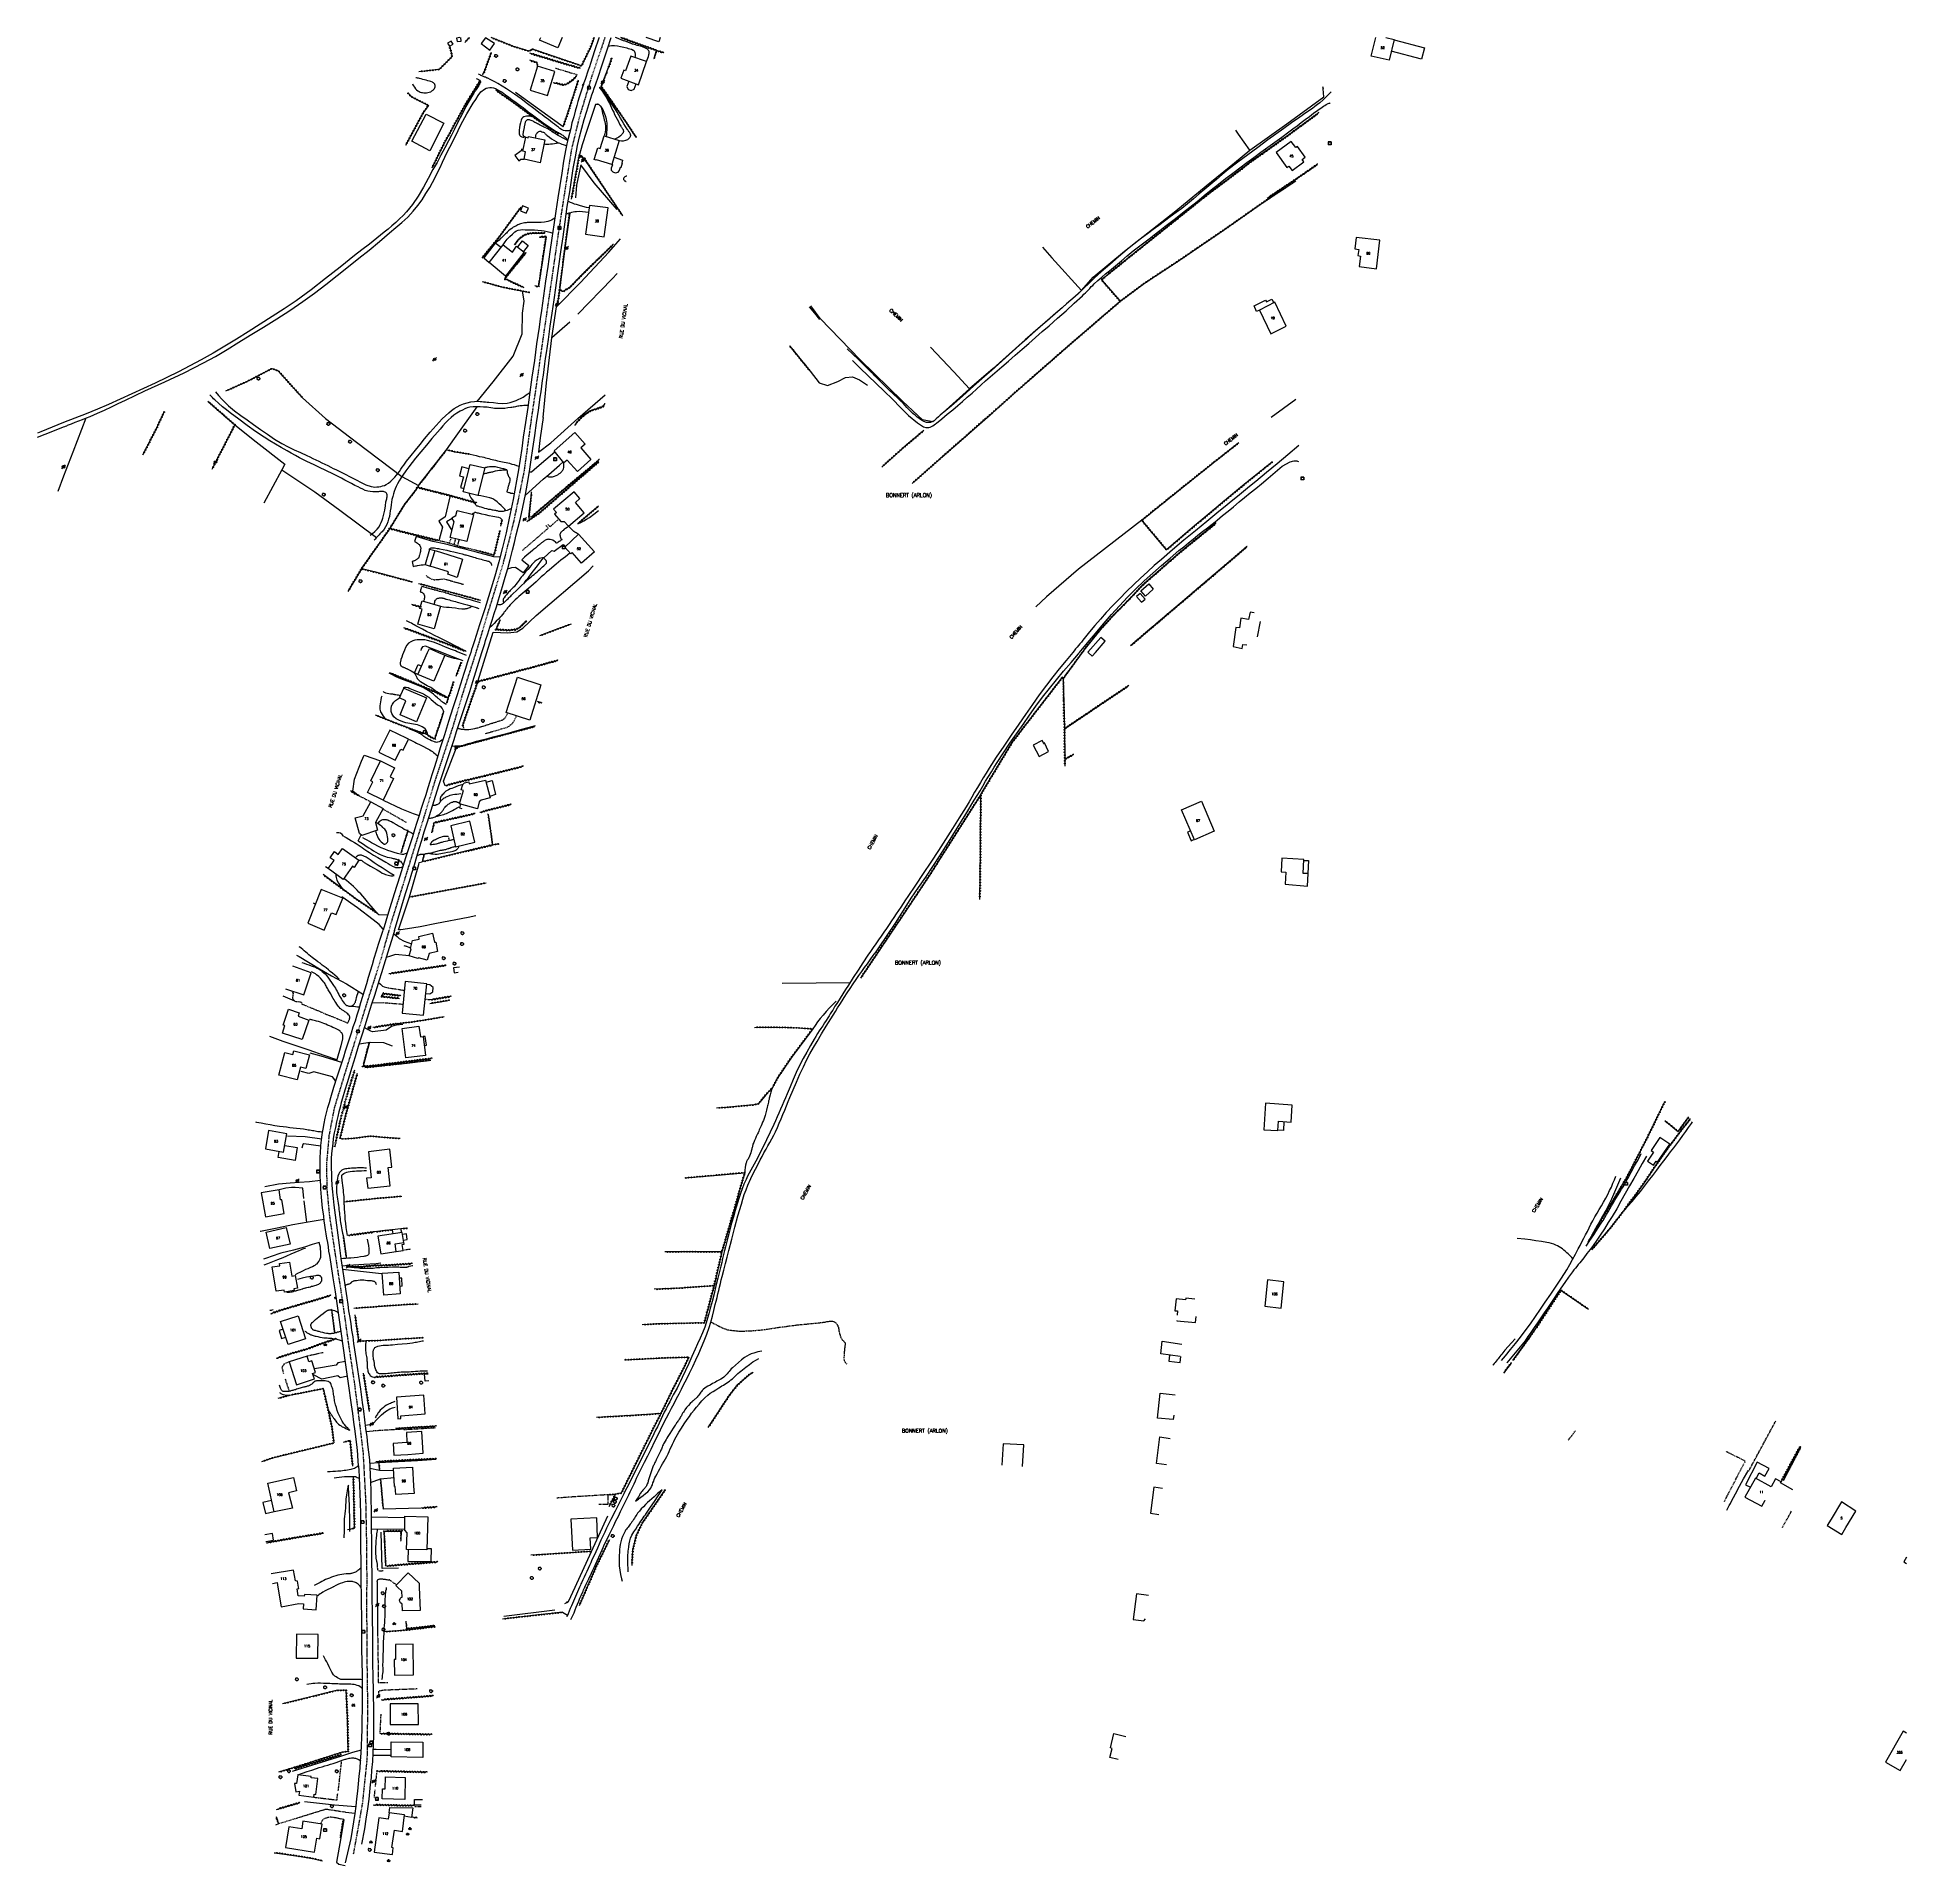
# Model space of a CAD drawing. Header units: millimetres. Extents: x 254000 to 255000, y 44022 to 45000.
import ezdxf
from ezdxf.enums import TextEntityAlignment as Align

# ---------------------------------------------------------------- set-up
doc = ezdxf.new("R2010")
doc.units = ezdxf.units.MM
doc.linetypes.add('DASHED', pattern=[0.75, 0.5, -0.25])
doc.layers.get('0').update_dxf_attribs({"linetype": 'CONTINUOUS'})
for name, color, linetype in [('W0001', 6, 'DASHED'), ('W0008', 7, 'CONTINUOUS'), ('W0017', 7, 'CONTINUOUS'), ('W0070', 7, 'DASHED'), ('W0071', 7, 'CONTINUOUS'), ('W0101', 7, 'CONTINUOUS'), ('W0104', 1, 'CONTINUOUS'), ('W0112', 1, 'DASHED'), ('W0120', 7, 'CONTINUOUS'), ('W0211', 2, 'CONTINUOUS'), ('W0214', 2, 'CONTINUOUS'), ('W0220', 5, 'DASHED'), ('W0300', 7, 'CONTINUOUS'), ('W0303', 7, 'CONTINUOUS'), ('W0310', 3, 'CONTINUOUS'), ('W0322', 7, 'CONTINUOUS'), ('W0323', 7, 'CONTINUOUS'), ('W0330', 7, 'CONTINUOUS'), ('W0333', 7, 'CONTINUOUS'), ('W0401', 7, 'CONTINUOUS'), ('W0420', 7, 'CONTINUOUS'), ('W0473', 7, 'CONTINUOUS'), ('W0515', 5, 'CONTINUOUS'), ('W0980', 7, 'CONTINUOUS'), ('W0989', 7, 'CONTINUOUS'), ('W0991', 7, 'CONTINUOUS')]:
    doc.layers.add(name, color=color, linetype=linetype)
doc.styles.get("Standard").update_dxf_attribs({"font": 'romans.shx', "width": 0.85})

# ---------------------------------------------------------------- blocks, each defined once
blk = doc.blocks.new('T300')
for p, q in [((-0.8, 0.5), (-0.9, 0.3)), ((-0.9, 0.3), (-0.9, 0.2)), ((-0.9, 0.2), (-0.7, 0.1)), ((-0.7, 0.6), (-0.8, 0.5)), ((-0.8, -0.1), (-0.7, 0.1)), ((-0.6, 0.7), (-0.7, 0.6)), ((-0.7, 0.1), (-0.7, 0.1)), ((-0.5, 0.7), (-0.6, 0.7)), ((-0.3, 0.6), (-0.5, 0.7)), ((-0.3, 0.6), (-0.2, 0.7)), ((-0.2, 0.6), (-0.3, 0.6)), ((-0.2, 0.7), (-0.1, 0.8)), ((-0.1, 0.8), (0.1, 0.8)), ((0.1, 0.8), (0.2, 0.7)), ((0.2, 0.7), (0.3, 0.6)), ((0.3, 0.6), (0.4, 0.5)), ((0.5, 0.5), (0.3, 0.5)), ((0.4, 0.5), (0.4, 0.5)), ((0.6, 0.4), (0.5, 0.5)), ((0.6, 0.4), (0.7, 0.3)), ((0.7, 0.3), (0.7, 0.2)), ((0.7, 0.2), (0.7, 0.1)), ((0.7, 0.1), (0.7, -0.2)), ((-0.8, -0.2), (-0.8, -0.1)), ((-0.7, -0.3), (-0.8, -0.2)), ((-0.8, -0.2), (-0.8, -0.2)), ((-0.7, -0.4), (-0.7, -0.3)), ((-0.5, -0.5), (-0.7, -0.4)), ((-0.4, -0.5), (-0.5, -0.5)), ((-0.4, -0.5), (-0.3, -0.5)), ((-0.3, -0.5), (-0.3, -0.4)), ((-0.3, -0.6), (-0.3, -0.5)), ((-0.3, -0.5), (-0.3, -0.5)), ((-0.2, -0.7), (-0.3, -0.6)), ((-0.1, -0.8), (-0.2, -0.7)), ((0.1, -0.8), (-0.1, -0.8)), ((0.2, -0.7), (0.1, -0.8)), ((0.3, -0.5), (0.2, -0.5)), ((0.3, -0.6), (0.2, -0.7)), ((0.2, -0.7), (0.2, -0.7)), ((0.5, -0.4), (0.3, -0.5)), ((0.3, -0.5), (0.3, -0.6)), ((0.3, -0.5), (0.3, -0.5)), ((0.6, -0.3), (0.5, -0.4)), ((0.7, -0.2), (0.6, -0.3)), ((0.6, -0.3), (0.6, -0.3))]:
    blk.add_line(p, q)
blk = doc.blocks.new('T420')
for p, q in [((0.7, 0.7), (-0.8, 0.7)), ((-0.8, 0.7), (-0.8, -0.8)), ((0.7, 0.7), (0.7, -0.8)), ((0.7, -0.8), (-0.8, -0.8))]:
    blk.add_line(p, q)
blk.add_ellipse((0, 0), major_axis=(-0.53, 0.53), ratio=1, start_param=3.926990816990981, end_param=10.21017612417057)
blk = doc.blocks.new('T303')
for p, q in [((-0.8, 0), (-0.3, 0.2)), ((-0.3, -0.2), (-0.8, 0)), ((-0.3, 0.2), (0, 0.8)), ((0, 0.8), (0.3, 0.2)), ((0.3, 0.2), (0.8, 0)), ((0.8, 0), (0.3, -0.2)), ((-0.5, -0.6), (-0.3, -0.2)), ((0, -0.3), (-0.5, -0.6)), ((0.6, -0.6), (0, -0.3)), ((0.3, -0.2), (0.6, -0.6))]:
    blk.add_line(p, q)
blk = doc.blocks.new('T473')
for p, q in [((-0.166667, 0.166667), (0.166667, -0.166667)), ((-0.166667, -0.166667), (0.166667, 0.166667)), ((0.500001, 0.500001), (1.000002, 1.000002)), ((-1.000002, -1.000002), (-0.500001, -0.500001))]:
    blk.add_line(p, q)
blk.add_ellipse((0, 0), major_axis=(0.471405, 0.471405), ratio=1, start_param=5.4977871438, end_param=11.780972451)
blk = doc.blocks.new('T401')
for p, q in [((-0.3, 0.3), (0, 0.3)), ((-0.3, -0.25), (-0.3, 0.3)), ((-0.3, 0.15), (0, 0.15)), ((-0.3, 0), (0, 0)), ((0, 0.3), (0, -0.25)), ((-0.3, -0.15), (0, -0.15)), ((-0.3, -0.25), (-0.3, -0.3)), ((-0.3, -0.3), (0, -0.3)), ((0, -0.3), (0, -0.25))]:
    blk.add_line(p, q)
blk = doc.blocks.new('t323o')
at = {"color": 0, "linetype": 'Continuous'}
for radius in [0.25, 0.15]:
    blk.add_circle((0, 0), radius, dxfattribs=at)
blk = doc.blocks.new('t322o')
at = {"color": 0, "linetype": 'Continuous'}
for radius in [0.25, 0.15]:
    blk.add_circle((0, 0), radius, dxfattribs=at)
blk = doc.blocks.new('t310o')
at = {"color": 0, "linetype": 'Continuous'}
for centre, start, end in [((-0.5, 0.4), 216.8699, 323.1304), ((0.5, -0.4), 36.8699, 143.1303)]:
    blk.add_arc(centre, 0.625, start, end, dxfattribs=at)
blk = doc.blocks.new('t220o')
at = {"color": 0, "linetype": 'Continuous'}
for p, q in [((-0.25, 0.25), (0.25, 0.25)), ((-0.25, -0.25), (0.25, -0.25))]:
    blk.add_line(p, q, dxfattribs=at)

msp = doc.modelspace()

# ---------------------------------------------------------------- linework, layer by layer
at = {"layer": 'W0001'}
for points in [[(254303.6, 45000), (254303.1, 44998.4), (254296.2, 44978.1), (254289.8, 44956.9), (254285.7, 44940.1), (254282.6, 44920.8), (254278.9, 44897), (254274.9, 44869.4), (254270.9, 44842.1), (254267.6, 44819), (254263.9, 44793.9), (254260.3, 44767.7), (254254.7, 44740.7), (254249.1, 44718.5), (254241, 44692.3), (254234.7, 44671.3), (254234.6, 44671)], [(254234.6, 44671), (254227.7, 44649.7), (254221.6, 44629.2), (254213.1, 44603.7), (254206.1, 44580.8), (254195.6, 44546.9), (254189.3, 44526.8), (254183.9, 44507.5), (254176.8, 44485.3), (254169.7, 44462.5), (254164.2, 44444.9), (254158.7, 44426.9), (254156, 44412.6), (254154.6, 44397), (254154.9, 44383.6), (254156.2, 44369.8), (254159.3, 44348.9), (254162.9, 44325.8), (254166.4, 44301), (254169.5, 44280.5), (254172.4, 44258), (254174.2, 44242.8), (254175.6, 44217.5), (254176.1, 44191.6), (254176.2, 44171)], [(254169.2, 44028.3), (254174, 44055.1), (254176.5, 44079.2), (254176.8, 44107.4), (254176.4, 44135.6), (254176.3, 44162), (254176.2, 44171)]]:
    msp.add_lwpolyline(points, dxfattribs=at)
at = {"layer": 'W0008'}
for points in [[(254300.5, 45000), (254300.4, 44999.6), (254298.1, 44992.8), (254295.9, 44986), (254295.3, 44984.3), (254294.7, 44982.6), (254294.1, 44980.9), (254293.6, 44979.2), (254293, 44977.5), (254292.4, 44975.7), (254291.8, 44974), (254291.3, 44972.3), (254290.6, 44970.2), (254289.9, 44968), (254289.2, 44965.8), (254288.6, 44963.6), (254287.7, 44960.6), (254286.9, 44957.5), (254286, 44954.4), (254285.3, 44951.3), (254284.6, 44948.6), (254283.9, 44945.9), (254283.3, 44943.1), (254282.7, 44940.4), (254281.5, 44933.9), (254280.5, 44927.4), (254279.5, 44920.8), (254278.5, 44914.3), (254277.4, 44907.1), (254276.3, 44899.8), (254275.3, 44892.6), (254274.2, 44885.3), (254273.1, 44877.5), (254271.9, 44869.7), (254270.8, 44861.8), (254269.7, 44854), (254269, 44849.5), (254268.4, 44845.1), (254267.8, 44840.6), (254267.1, 44836.1), (254266.5, 44831.7), (254265.9, 44827.2), (254265.2, 44822.7), (254264.6, 44818.2), (254263.4, 44810.2), (254262.3, 44802.1), (254261.1, 44794.1), (254259.9, 44786.1), (254259.1, 44780.2), (254258.2, 44774.4), (254257.3, 44768.7), (254256.3, 44762.9), (254255.4, 44757.8), (254254.5, 44752.8), (254253.5, 44747.8), (254252.4, 44742.8), (254250.7, 44735), (254248.8, 44727.2), (254246.8, 44719.5), (254244.7, 44711.8), (254242.1, 44703.1), (254239.4, 44694.4), (254236.6, 44685.8), (254233.8, 44677.2), (254233.3, 44675.7), (254232.8, 44674.1), (254232.3, 44672.6), (254231.8, 44671)], [(254237.8, 44671), (254238.3, 44672.6), (254238.8, 44674.2), (254239.3, 44675.8), (254239.8, 44677.4), (254241, 44681), (254242.1, 44684.6), (254243.3, 44688.3), (254244.4, 44691.9), (254245.6, 44695.5), (254246.7, 44699.1), (254247.8, 44702.7), (254248.9, 44706.3), (254250.3, 44711.2), (254251.6, 44716), (254252.9, 44720.8), (254254.2, 44725.7), (254255.2, 44729.8), (254256.2, 44733.9), (254257.2, 44738), (254258.2, 44742.1), (254259, 44745.4), (254259.7, 44748.8), (254260.4, 44752.1), (254261.1, 44755.5), (254262.2, 44761.6), (254263.2, 44767.8), (254264.2, 44774), (254265.1, 44780.1), (254266.2, 44787), (254267.1, 44793.8), (254268.1, 44800.7), (254269, 44807.6), (254269.5, 44810.5), (254269.9, 44813.5), (254270.3, 44816.5), (254270.7, 44819.4), (254271.1, 44822.4), (254271.5, 44825.4), (254271.9, 44828.3), (254272.4, 44831.3), (254273.4, 44838.4), (254274.4, 44845.5), (254275.4, 44852.6), (254276.4, 44859.7), (254277.3, 44866.1), (254278.2, 44872.6), (254279.1, 44879), (254280, 44885.4), (254281.2, 44893.4), (254282.3, 44901.4), (254283.5, 44909.5), (254284.8, 44917.5), (254285.8, 44923.7), (254286.7, 44929.9), (254287.8, 44936.1), (254289, 44942.3), (254290.1, 44946.9), (254291.3, 44951.5), (254292.5, 44956.1), (254293.9, 44960.6), (254294.4, 44962.4), (254295, 44964.2), (254295.5, 44965.9), (254296.1, 44967.6), (254296.7, 44969.4), (254297.3, 44971.1), (254297.9, 44972.9), (254298.5, 44974.6), (254300.1, 44979.4), (254301.8, 44984.3), (254303.4, 44989.1), (254305, 44994), (254307, 45000)], [(254231.8, 44671), (254230.9, 44668.2), (254230, 44665.4), (254229.1, 44662.5), (254228.2, 44659.7), (254227.3, 44656.9), (254226.4, 44654.1), (254225.5, 44651.2), (254224.6, 44648.4), (254222.3, 44641.3), (254220, 44634.1), (254217.8, 44627), (254215.5, 44619.9), (254214.4, 44616.3), (254213.3, 44612.7), (254212.2, 44609.2), (254211.1, 44605.6), (254210, 44602), (254208.9, 44598.5), (254207.8, 44594.9), (254206.6, 44591.3), (254205.4, 44587.5), (254204.2, 44583.8), (254203, 44580), (254201.8, 44576.2), (254200.6, 44572.4), (254199.4, 44568.6), (254198.1, 44564.9), (254196.9, 44561.1), (254193.9, 44551.4), (254190.9, 44541.8), (254187.9, 44532.1), (254184.9, 44522.5)], [(254191, 44522.2), (254193, 44528.8), (254195, 44535.4), (254197, 44542), (254199, 44548.6), (254200.4, 44553), (254201.7, 44557.4), (254203, 44561.8), (254204.3, 44566.2), (254205.6, 44570.6), (254207, 44575), (254208.3, 44579.4), (254209.7, 44583.8), (254212.2, 44591.8), (254214.8, 44599.9), (254217.4, 44607.9), (254220.1, 44615.9), (254221.5, 44620.1), (254222.9, 44624.4), (254224.3, 44628.7), (254225.7, 44633), (254227.1, 44637.3), (254228.5, 44641.6), (254229.9, 44645.9), (254231.3, 44650.2), (254232.9, 44655.4), (254234.6, 44660.6), (254236.2, 44665.8), (254237.8, 44671)], [(254173.3, 44171), (254173.3, 44176), (254173.3, 44180.9), (254173.2, 44185.9), (254173.1, 44190.8), (254173.1, 44197.2), (254173, 44203.6), (254173, 44210), (254172.8, 44216.4), (254172.7, 44220.8), (254172.5, 44225.2), (254172.3, 44229.6), (254172.1, 44233.9), (254171.7, 44237.9), (254171.4, 44241.9), (254171, 44245.9), (254170.5, 44249.9), (254170, 44254.5), (254169.3, 44259.2), (254168.7, 44263.8), (254168, 44268.5), (254167.5, 44272.3), (254167, 44276.1), (254166.4, 44279.9), (254165.9, 44283.7), (254164.8, 44291.2), (254163.8, 44298.8), (254162.7, 44306.4), (254161.6, 44314), (254160.5, 44321.5), (254159.4, 44328.9), (254158.3, 44336.4), (254157.1, 44343.8), (254156.8, 44346.1), (254156.4, 44348.4), (254156, 44350.7), (254155.7, 44353), (254155.3, 44355.3), (254154.9, 44357.6), (254154.5, 44359.9), (254154.2, 44362.2), (254153.8, 44364.6), (254153.5, 44367), (254153.2, 44369.4), (254152.9, 44371.8), (254152.6, 44373.8), (254152.4, 44375.7), (254152.2, 44377.7), (254152, 44379.6), (254151.8, 44381.7), (254151.7, 44383.8), (254151.6, 44385.9), (254151.5, 44388.1), (254151.3, 44390.7), (254151.3, 44393.3), (254151.2, 44396), (254151.2, 44398.6), (254151.3, 44400), (254151.3, 44401.5), (254151.4, 44402.9), (254151.5, 44404.4), (254151.6, 44405.8), (254151.7, 44407.3), (254151.9, 44408.7), (254152, 44410.1), (254152.4, 44413.1), (254152.9, 44416), (254153.4, 44419), (254154, 44421.9), (254154.6, 44424.7), (254155.4, 44427.5), (254156.2, 44430.2), (254157, 44433), (254158.6, 44438.5), (254160.4, 44443.9), (254162.1, 44449.3), (254163.9, 44454.7), (254164.9, 44457.9), (254165.9, 44461.1), (254167, 44464.3), (254168, 44467.5), (254169, 44470.7), (254170.1, 44473.9), (254171.1, 44477.1), (254172.1, 44480.3), (254173.1, 44483.7), (254174.1, 44487.1), (254175.2, 44490.5), (254176.2, 44493.9), (254177.2, 44497.3), (254178.2, 44500.7), (254179.2, 44504.1), (254180.2, 44507.5), (254181.4, 44511.3), (254182.5, 44515), (254183.7, 44518.7), (254184.9, 44522.5)], [(254191, 44522.2), (254189.6, 44517.5), (254188.2, 44512.9), (254186.8, 44508.3), (254185.4, 44503.7), (254184.1, 44499.6), (254182.9, 44495.6), (254181.6, 44491.5), (254180.3, 44487.5), (254179, 44483.4), (254177.7, 44479.4), (254176.4, 44475.3), (254175.2, 44471.3), (254173.4, 44465.7), (254171.7, 44460.2), (254170, 44454.6), (254168.3, 44449), (254167, 44444.9), (254165.7, 44440.8), (254164.5, 44436.8), (254163.3, 44432.6), (254162.6, 44430.2), (254161.9, 44427.8), (254161.3, 44425.3), (254160.7, 44422.8), (254160.1, 44419.9), (254159.4, 44416.9), (254158.8, 44414), (254158.3, 44411), (254158, 44408.3), (254157.7, 44405.6), (254157.4, 44402.9), (254157.2, 44400.2), (254157.2, 44397.6), (254157.2, 44394.9), (254157.3, 44392.2), (254157.4, 44389.5), (254157.6, 44385.9), (254157.9, 44382.4), (254158.3, 44378.9), (254158.6, 44375.4), (254159.3, 44370), (254160, 44364.6), (254160.7, 44359.2), (254161.4, 44353.9), (254162.4, 44346.8), (254163.4, 44339.8), (254164.4, 44332.7), (254165.5, 44325.7), (254166, 44322.2), (254166.5, 44318.8), (254167.1, 44315.3), (254167.6, 44311.8), (254168.1, 44308.4), (254168.7, 44304.9), (254169.2, 44301.4), (254169.7, 44298), (254170.8, 44290.9), (254171.8, 44283.9), (254172.8, 44276.8), (254173.8, 44269.8), (254174.4, 44265.2), (254175, 44260.5), (254175.6, 44255.9), (254176.2, 44251.3), (254176.6, 44247.2), (254177.1, 44243.2), (254177.6, 44239.1), (254177.9, 44235.1), (254178.1, 44231.1), (254178.2, 44227), (254178.3, 44223), (254178.4, 44219), (254178.5, 44211.1), (254178.6, 44203.2), (254178.7, 44195.3), (254178.8, 44187.4), (254178.8, 44183.3), (254178.9, 44179.2), (254178.9, 44175.1), (254178.9, 44171)], [(254164.9, 44023.4), (254164.9, 44023.4), (254167.9, 44036.5), (254167.9, 44036.5), (254167.9, 44036.5), (254167.9, 44036.5), (254167.9, 44036.5), (254168.6, 44040.9), (254169.3, 44045.4), (254170, 44049.8), (254170.5, 44053.8), (254170.9, 44057.8), (254171.4, 44061.8), (254171.8, 44065.7), (254172.2, 44069.8), (254172.6, 44073.9), (254172.9, 44078), (254173.2, 44082.1), (254173.4, 44086.3), (254173.6, 44090.5), (254173.7, 44094.7), (254173.8, 44098.9), (254173.8, 44101.5), (254173.9, 44104.1), (254173.9, 44106.7), (254173.9, 44109.3), (254174, 44111.9), (254174, 44114.5), (254174, 44117.1), (254174, 44119.7), (254173.9, 44121.9), (254173.9, 44124.2), (254173.9, 44126.5), (254173.8, 44128.8), (254173.7, 44131), (254173.7, 44133.3), (254173.6, 44135.6), (254173.6, 44137.9), (254173.6, 44141.1), (254173.5, 44144.3), (254173.5, 44147.5), (254173.5, 44150.7), (254173.5, 44153.9), (254173.5, 44157.1), (254173.4, 44160.3), (254173.4, 44163.5), (254173.4, 44165.4), (254173.4, 44167.3), (254173.4, 44169.1), (254173.3, 44171)], [(254178.9, 44171), (254179, 44167.2), (254179, 44163.4), (254179.1, 44159.6), (254179.1, 44155.8), (254179.1, 44151.9), (254179.2, 44148.1), (254179.2, 44144.2), (254179.2, 44140.3), (254179.2, 44136.5), (254179.3, 44132.6), (254179.3, 44128.7), (254179.4, 44124.8), (254179.4, 44123.3), (254179.5, 44121.7), (254179.5, 44120.1), (254179.6, 44118.6), (254179.6, 44117), (254179.7, 44115.4), (254179.7, 44113.8), (254179.7, 44112.3), (254179.8, 44107.1), (254179.9, 44101.9), (254179.9, 44096.7), (254179.8, 44091.5), (254179.7, 44086.9), (254179.4, 44082.3), (254179.2, 44077.7), (254178.8, 44073.1), (254178.5, 44069.2), (254178.1, 44065.3), (254177.7, 44061.5), (254177.3, 44057.6), (254176.6, 44052.3), (254175.8, 44046.9), (254175, 44041.6), (254173.4, 44033.4), (254173.4, 44033.4)]]:
    msp.add_lwpolyline(points, dxfattribs=at)
at = {"layer": 'W0017'}
for points in [[(254325.9, 44987.2), (254326.3, 44988.1), (254326.6, 44988.9), (254326.9, 44989.8), (254327.1, 44990.7), (254327.2, 44990.9), (254327.2, 44991.1), (254327.3, 44991.3), (254327.3, 44991.6), (254327.3, 44991.8), (254327.3, 44992), (254327.3, 44992.3), (254327.3, 44992.5), (254327.2, 44992.8), (254327, 44993.1), (254326.8, 44993.3), (254326.6, 44993.6), (254326, 44994), (254325.4, 44994.3), (254324.7, 44994.6), (254324.1, 44994.8), (254323.3, 44995.1), (254322.5, 44995.4), (254321.7, 44995.6), (254320.9, 44995.8), (254320, 44996), (254319.2, 44996.3), (254318.4, 44996.5), (254317.6, 44996.8), (254316.3, 44997.3), (254314.9, 44997.8), (254313.6, 44998.3), (254312.3, 44998.8), (254311, 44999.3), (254309.8, 44999.8), (254309.3, 45000)], [(254305.5, 44995.4), (254306.3, 44995.6), (254307.1, 44995.7), (254307.9, 44995.7), (254308.7, 44995.7), (254310.4, 44995.5), (254312, 44995.2), (254313.7, 44994.8), (254315.3, 44994.4), (254316.1, 44994.2), (254317, 44994), (254317.9, 44993.7), (254318.8, 44993.3), (254318.9, 44993.2), (254319.1, 44993.1), (254319.2, 44992.9), (254319.3, 44992.8), (254319.6, 44991.9), (254319.8, 44991.1), (254319.8, 44990.2), (254319.7, 44989.3)], [(254300.8, 44973.4), (254300.8, 44973.1)], [(254300.8, 44973.1), (254301.9, 44971.6), (254302.9, 44970.2), (254303.9, 44968.7), (254304.8, 44967.1), (254305.4, 44966), (254306, 44964.8), (254306.6, 44963.6), (254307.2, 44962.4), (254307.7, 44961.2), (254308.3, 44960), (254308.8, 44958.8), (254309.4, 44957.6), (254310.1, 44956.3), (254310.8, 44955), (254311.5, 44953.7), (254312.2, 44952.5), (254312.4, 44952.2), (254312.5, 44952), (254312.7, 44951.7), (254312.9, 44951.5), (254313.1, 44951.2), (254313.2, 44951), (254313.3, 44950.7), (254313.4, 44950.4), (254313.5, 44950.1), (254313.5, 44949.9), (254313.5, 44949.6), (254313.4, 44949.3), (254313.3, 44949), (254313.1, 44948.7), (254312.9, 44948.4), (254312.7, 44948.1), (254311.9, 44947.4), (254311, 44946.7), (254310, 44946.1), (254309, 44945.6)], [(254304.5, 44947), (254304.7, 44948.2), (254304.7, 44949.4), (254304.8, 44950.6), (254304.8, 44951.8), (254304.8, 44952.9), (254304.8, 44954.1), (254304.7, 44955.2), (254304.4, 44956.3), (254304, 44958.1), (254303.3, 44959.9), (254302.5, 44961.6), (254301.4, 44963.2), (254301.1, 44963.5), (254300.8, 44963.8), (254300.4, 44964.1), (254299.9, 44964.2), (254299.7, 44964.3), (254299.5, 44964.3), (254299.4, 44964.2), (254299.2, 44964.2), (254299, 44964.2), (254298.8, 44964.2), (254298.7, 44964.1), (254298.5, 44964.1)], [(254283.6, 44944.9), (254282.3, 44945.6), (254280.9, 44946.3), (254279.6, 44947), (254278.3, 44947.7), (254277.7, 44948.1), (254277.1, 44948.4), (254276.6, 44948.8), (254276, 44949.2), (254275.4, 44949.6), (254274.8, 44950), (254274.2, 44950.4), (254273.6, 44950.7), (254273, 44951.1), (254272.3, 44951.5), (254271.5, 44951.8), (254270.8, 44952.2), (254270.1, 44952.5), (254269.4, 44952.9), (254268.7, 44953.2), (254268, 44953.6), (254267.5, 44953.8), (254267.1, 44954.1), (254266.6, 44954.4), (254266.1, 44954.6), (254265.6, 44954.9), (254265.2, 44955.2), (254264.7, 44955.4), (254264.1, 44955.6), (254263.7, 44955.7), (254263.2, 44955.9), (254262.7, 44956), (254262.1, 44955.9), (254261.8, 44955.7), (254261.5, 44955.4), (254261.2, 44955.1), (254261, 44954.7), (254260.9, 44954.4), (254260.7, 44954), (254260.7, 44953.5), (254260.6, 44953.1), (254260.6, 44952.7), (254260.5, 44952.3), (254260.5, 44951.9), (254260.4, 44951.5), (254260.3, 44951.1), (254260.2, 44950.8), (254260.1, 44950.4), (254260, 44950), (254259.9, 44949.6), (254259.8, 44949.3), (254259.8, 44948.9), (254259.7, 44948.5), (254259.7, 44948.3), (254259.7, 44948), (254259.8, 44947.8), (254259.9, 44947.6), (254260.2, 44947.3), (254260.5, 44947), (254260.9, 44946.8), (254261.3, 44946.7)], [(254266.5, 44946.2), (254266.6, 44946.9), (254266.7, 44947.5), (254266.9, 44948.2), (254267.3, 44948.8), (254267.4, 44949), (254267.7, 44949.3), (254268, 44949.5), (254268.3, 44949.7), (254268.8, 44949.8), (254269.4, 44949.8), (254269.9, 44949.6), (254270.4, 44949.4), (254270.7, 44949.3), (254271.1, 44949.1), (254271.4, 44948.8), (254271.7, 44948.5), (254272, 44948.3), (254272.2, 44948), (254272.5, 44947.7), (254272.8, 44947.5), (254274, 44946.7), (254275.1, 44945.8), (254276.3, 44945), (254277.5, 44944.3), (254278.2, 44943.9), (254279, 44943.6), (254279.8, 44943.3), (254280.6, 44943), (254281.2, 44942.8), (254281.8, 44942.6), (254282.4, 44942.4), (254283, 44942.2)], [(254284, 44912.4), (254285, 44911.9), (254286.1, 44911.5), (254287.1, 44911.1), (254288.2, 44910.8), (254289.9, 44910.3), (254291.7, 44909.8), (254293.5, 44909.3), (254295.2, 44909)], [(254276.9, 44903.4), (254276, 44902.8), (254275, 44902.3), (254274.1, 44901.9), (254273.1, 44901.6), (254271.3, 44901.2), (254269.5, 44901.1), (254267.7, 44901.1), (254266, 44901), (254265.2, 44901), (254264.4, 44901), (254263.7, 44901), (254262.9, 44901), (254262.1, 44901), (254261.4, 44900.9), (254260.6, 44900.8), (254259.8, 44900.7), (254258.5, 44900.3), (254257.1, 44899.8), (254255.9, 44899.1), (254254.6, 44898.5), (254253.8, 44897.9), (254252.9, 44897.2), (254252.1, 44896.6), (254251.4, 44895.9), (254250.9, 44895.4), (254250.4, 44895), (254249.9, 44894.5), (254249.5, 44894), (254249, 44893.5), (254248.6, 44893.1), (254248.1, 44892.6), (254247.6, 44892.2), (254247, 44891.6), (254246.3, 44891), (254245.6, 44890.5), (254244.9, 44890)], [(254294.9, 44906.3), (254293.3, 44906.6), (254291.7, 44906.8), (254290.1, 44906.9), (254288.5, 44906.8), (254287.6, 44906.7), (254286.6, 44906.6), (254285.7, 44906.4), (254284.8, 44906.1), (254284.3, 44906), (254283.8, 44905.8), (254283.4, 44905.6), (254282.9, 44905.4)], [(254249.2, 44889.1), (254250.3, 44890.7), (254251.4, 44892.1), (254252.7, 44893.5), (254254.1, 44894.8), (254254.8, 44895.4), (254255.5, 44896), (254256.3, 44896.5), (254257.2, 44896.9), (254258.4, 44897.1), (254259.7, 44897.2), (254260.9, 44897.1), (254262.1, 44897.1), (254264, 44897.1), (254265.9, 44897.1), (254267.8, 44897), (254269.7, 44896.8), (254271.2, 44896.6), (254272.7, 44896.2), (254274.2, 44895.8), (254275.7, 44895.3)], [(254231.6, 44777), (254233.2, 44776.7), (254234.8, 44776.3), (254236.3, 44775.9), (254237.9, 44775.6), (254238.8, 44775.4), (254239.7, 44775.2), (254240.6, 44774.9), (254241.5, 44774.7), (254242.4, 44774.5), (254243.3, 44774.3), (254244.2, 44774.1), (254245.1, 44773.9), (254246.1, 44773.6), (254247, 44773.4), (254247.9, 44773.2), (254248.8, 44773), (254249.8, 44772.8), (254250.7, 44772.6), (254251.6, 44772.4), (254252.5, 44772.2), (254253.8, 44771.8), (254255.1, 44771.5), (254256.3, 44771.1), (254257.6, 44770.7)], [(254251.1, 44768.7), (254250.6, 44768.9), (254250.1, 44769), (254249.6, 44769.2), (254249, 44769.3), (254247.7, 44769.6), (254246.4, 44770), (254245.1, 44770.3), (254243.7, 44770.4), (254243.1, 44770.4), (254242.5, 44770.4), (254241.8, 44770.3), (254241.2, 44770.2), (254240.7, 44770.1), (254240.3, 44770), (254239.8, 44769.9), (254239.4, 44769.7)], [(254261, 44755), (254270.6, 44763.7), (254273.6, 44766.2), (254279.4, 44771.2), (254281.2, 44772.9)], [(254276.9, 44778.2), (254267.2, 44770), (254264.3, 44767.5), (254263.2, 44767.5)], [(254251.1, 44768.7), (254251.3, 44767.9), (254251.4, 44767.1), (254251.7, 44766.3), (254251.9, 44765.6), (254252, 44765.4), (254252.1, 44765.2), (254252.2, 44765), (254252.4, 44764.8), (254252.5, 44764.6), (254252.6, 44764.4), (254252.7, 44764.2), (254252.7, 44764), (254252.7, 44763), (254252.5, 44762), (254252.2, 44761.1), (254252, 44760.2), (254251.9, 44759.9), (254251.8, 44759.6), (254251.7, 44759.2), (254251.7, 44758.9), (254251.6, 44758.5), (254251.5, 44758.2), (254251.4, 44757.9), (254251.3, 44757.5), (254251.3, 44757.4), (254251.2, 44757.2), (254251.2, 44757.1), (254251.2, 44756.9)], [(254220.9, 44754.9), (254218.2, 44743.5), (254214.8, 44741.2), (254216.8, 44738.1), (254214.7, 44730.8)], [(254253.5, 44747.9), (254252.8, 44747.6), (254252, 44747.3), (254251.3, 44747), (254250.5, 44746.8), (254249.8, 44746.6), (254249.1, 44746.5), (254248.4, 44746.4), (254247.8, 44746.4), (254247.3, 44746.4), (254246.9, 44746.5), (254246.5, 44746.6), (254246.1, 44746.7), (254245.7, 44746.8), (254245.3, 44746.9), (254244.9, 44747), (254244.5, 44747), (254243.9, 44747.1), (254243.4, 44747.2), (254242.9, 44747.3), (254242.4, 44747.4), (254241.9, 44747.5), (254241.4, 44747.5), (254240.9, 44747.6), (254240.4, 44747.8), (254239.4, 44748), (254238.4, 44748.4), (254237.5, 44748.7), (254236.5, 44749), (254236.1, 44749.1), (254235.7, 44749.2), (254235.3, 44749.3), (254234.9, 44749.5), (254234.7, 44749.7), (254234.6, 44749.9), (254234.4, 44750.1), (254234.3, 44750.3), (254234.2, 44750.5), (254234.2, 44750.7), (254234.3, 44750.9), (254234.4, 44751.1)], [(254251.2, 44756.9), (254251.7, 44756.8), (254252.2, 44756.6), (254252.7, 44756.5), (254253.3, 44756.3), (254253.7, 44756.2), (254254.2, 44756.2), (254254.7, 44756.1), (254255.1, 44756)], [(254248.6, 44741.9), (254248.5, 44742.1), (254248.3, 44742.4), (254248, 44742.6), (254247.8, 44742.8), (254246.8, 44743.2), (254245.7, 44743.4), (254244.7, 44743.5), (254243.7, 44743.7), (254241.7, 44744.1), (254239.8, 44744.6), (254237.8, 44745), (254235.9, 44745.5), (254235.4, 44745.6), (254235, 44745.7), (254234.5, 44745.8), (254234, 44745.8), (254233.9, 44745.8), (254233.8, 44745.7), (254233.6, 44745.6), (254233.5, 44745.6), (254233.3, 44745.4), (254233, 44745.3), (254232.8, 44745.1), (254232.6, 44745)], [(254201.7, 44730.4), (254202.3, 44730.2), (254202.9, 44729.8), (254203.4, 44729.5), (254203.9, 44729), (254204.3, 44728.7), (254204.6, 44728.3), (254204.8, 44727.9), (254205, 44727.4), (254205.1, 44727), (254205.1, 44726.5), (254205, 44726.1), (254205, 44725.7), (254204.9, 44725), (254204.8, 44724.4), (254204.6, 44723.8), (254204.4, 44723.1), (254204.3, 44722.7), (254204.2, 44722.3), (254204, 44721.9), (254203.8, 44721.5), (254203.5, 44721.2), (254203.2, 44720.9), (254202.9, 44720.7), (254202.6, 44720.5), (254202.3, 44720.3), (254202.1, 44720.2), (254201.8, 44720.1), (254201.5, 44720), (254201.3, 44719.9), (254201, 44719.8), (254200.7, 44719.7), (254200.5, 44719.6)], [(254247.6, 44721.9), (254244.2, 44722.2), (254234.2, 44724.8), (254226.6, 44726.8), (254218.5, 44728.9), (254211.5, 44730.4), (254202.7, 44733), (254201.7, 44730.4)], [(254277.7, 44729.4), (254277.5, 44729.7), (254277.2, 44730.1), (254276.9, 44730.4), (254276.5, 44730.6), (254275.8, 44731), (254275.1, 44731.3), (254274.4, 44731.4), (254273.7, 44731.5), (254273.3, 44731.6), (254272.9, 44731.5), (254272.5, 44731.5), (254272.2, 44731.3), (254271.7, 44731.1), (254271.3, 44730.8), (254270.9, 44730.5), (254270.5, 44730.2), (254270.2, 44730), (254270, 44729.8), (254269.7, 44729.6), (254269.5, 44729.4), (254269.2, 44729.2), (254269, 44728.9), (254268.7, 44728.7), (254268.5, 44728.5), (254268.1, 44728.2), (254267.6, 44727.8), (254267.2, 44727.5), (254266.8, 44727.2), (254266.4, 44726.8), (254266, 44726.5), (254265.5, 44726.1), (254265.1, 44725.8), (254263.6, 44724.5), (254262.1, 44723.2), (254260.6, 44722), (254259.2, 44720.6)], [(254280.7, 44731.4), (254280.4, 44731.2), (254280.1, 44731), (254279.8, 44730.8), (254279.5, 44730.6), (254279.1, 44730.3), (254278.6, 44730), (254278.2, 44729.7), (254277.7, 44729.4)], [(254284.1, 44738.5), (254283.4, 44737.9), (254282.6, 44737.4), (254281.9, 44736.9), (254281.2, 44736.3), (254280.9, 44736), (254280.6, 44735.7), (254280.2, 44735.4), (254279.9, 44735.1), (254279.8, 44734.9), (254279.7, 44734.7), (254279.6, 44734.6), (254279.6, 44734.4), (254279.5, 44734.1), (254279.5, 44733.8), (254279.6, 44733.5), (254279.6, 44733.2), (254279.7, 44732.9), (254279.8, 44732.6), (254279.9, 44732.3), (254280.1, 44732), (254280.2, 44731.8), (254280.3, 44731.7), (254280.5, 44731.5), (254280.7, 44731.4)], [(254209.7, 44726.1), (254209.8, 44726.4), (254210.1, 44726.6), (254210.3, 44726.8), (254210.6, 44726.9), (254211.1, 44727), (254211.5, 44727), (254212, 44726.9), (254212.4, 44726.9), (254213.1, 44726.8), (254213.8, 44726.7), (254214.5, 44726.6), (254215.2, 44726.5), (254217.1, 44726.1), (254219, 44725.7), (254220.9, 44725.2), (254222.8, 44724.8), (254224.3, 44724.4), (254225.7, 44724.1), (254227.2, 44723.7), (254228.6, 44723.3), (254229.2, 44723.2), (254229.8, 44723), (254230.4, 44722.8), (254231, 44722.7), (254231.6, 44722.5), (254232.2, 44722.3), (254232.8, 44722.2), (254233.4, 44722), (254234.2, 44721.8), (254235, 44721.5), (254235.8, 44721.3), (254236.6, 44721.1), (254237.4, 44720.9), (254238.3, 44720.6), (254239.1, 44720.4), (254239.9, 44720.2), (254240.4, 44720.1), (254241, 44719.9), (254241.5, 44719.8), (254242, 44719.5), (254242.3, 44719.2), (254242.6, 44718.9), (254242.8, 44718.5), (254243, 44718.1), (254243, 44718), (254243, 44717.8), (254243, 44717.7), (254243, 44717.6)], [(254284.9, 44724.1), (254282.5, 44722.2), (254280, 44720.3), (254277.6, 44718.3), (254275.2, 44716.3), (254273.8, 44715.1), (254272.3, 44713.9), (254270.9, 44712.6), (254269.5, 44711.4), (254268.1, 44710.1), (254266.8, 44708.8), (254265.4, 44707.6), (254263.9, 44706.3), (254262.9, 44705.4), (254261.8, 44704.5), (254260.8, 44703.7), (254259.7, 44702.8), (254258.7, 44701.9), (254257.6, 44701), (254256.6, 44700), (254255.6, 44699.1), (254254.7, 44698.3), (254253.9, 44697.4), (254253, 44696.5), (254252.2, 44695.6), (254251.9, 44695.2), (254251.5, 44694.8), (254251.2, 44694.4), (254250.9, 44693.9), (254250.5, 44693.5), (254250.2, 44693), (254249.8, 44692.6), (254249.5, 44692.2), (254248.8, 44691.3), (254248.1, 44690.5), (254247.4, 44689.7), (254246.7, 44688.9), (254245.5, 44687.7), (254244.3, 44686.5), (254243.1, 44685.3), (254241.9, 44684.1)], [(254245.9, 44696.9), (254246.3, 44696.8), (254246.6, 44696.6), (254247, 44696.6), (254247.4, 44696.6), (254247.7, 44696.6), (254248, 44696.7), (254248.4, 44696.9), (254248.7, 44697), (254249.1, 44697.3), (254249.5, 44697.6), (254249.9, 44698), (254250.3, 44698.3), (254250.8, 44698.8), (254251.3, 44699.3), (254251.8, 44699.7), (254252.3, 44700.2), (254252.8, 44700.7), (254253.2, 44701.2), (254253.7, 44701.7), (254254.2, 44702.2), (254256.5, 44704.4), (254258.7, 44706.5), (254261, 44708.6), (254263.3, 44710.7), (254264.1, 44711.4), (254264.9, 44712.1), (254265.7, 44712.8), (254266.5, 44713.5), (254267.3, 44714.2), (254268.1, 44714.9), (254268.9, 44715.6), (254269.7, 44716.3), (254270.3, 44716.9), (254271, 44717.4), (254271.7, 44718.1), (254272.3, 44718.8), (254272.3, 44718.9), (254272.4, 44718.9), (254272.4, 44719), (254272.4, 44719.1), (254272.4, 44719.2), (254272.4, 44719.2), (254272.4, 44719.3), (254272.4, 44719.4), (254272.4, 44719.6), (254272.3, 44719.8), (254272.2, 44720), (254272.1, 44720.2), (254271.8, 44720.6), (254271.5, 44720.9), (254271.2, 44721.3), (254270.9, 44721.6)], [(254259.2, 44720.6), (254262.9, 44717.6), (254259.8, 44713.6), (254255.8, 44716.4)], [(254270.9, 44721.6), (254275.2, 44725.5), (254276.5, 44725.2), (254281.2, 44728.8), (254282.3, 44727.5)], [(254200.5, 44719.6), (254201, 44717)], [(254201, 44717), (254201.6, 44717.1), (254202.2, 44717.3), (254202.8, 44717.4), (254203.4, 44717.5), (254204.4, 44717.7), (254205.4, 44717.8), (254206.4, 44717.9), (254207.4, 44718)], [(254255.8, 44716.4), (254253.7, 44716.2), (254251.5, 44715.5)], [(254205.7, 44706.4), (254205.6, 44706.1), (254205.5, 44705.8), (254205.4, 44705.6), (254205.3, 44705.3), (254205.1, 44704.8), (254205, 44704.4), (254204.9, 44703.9), (254204.8, 44703.5)], [(254204.8, 44703.5), (254205, 44703.4), (254205.3, 44703.3), (254205.6, 44703.2), (254205.8, 44703.1), (254206.1, 44702.9), (254206.3, 44702.8), (254206.5, 44702.6), (254206.7, 44702.3), (254206.8, 44702.1), (254206.9, 44701.9), (254207, 44701.7), (254207.1, 44701.5), (254207.1, 44701.3), (254207.1, 44701), (254207.1, 44700.8), (254207.1, 44700.5), (254207.1, 44700.4), (254207.1, 44700.2), (254207.1, 44700), (254207, 44699.9), (254207, 44699.5), (254206.9, 44699.2), (254206.8, 44698.8), (254206.6, 44698.5)], [(254237.1, 44697.6), (254235.8, 44698), (254234.6, 44698.3), (254233.4, 44698.6), (254232.2, 44699), (254231, 44699.3), (254229.9, 44699.6), (254228.8, 44699.9), (254227.6, 44700.2), (254226.5, 44700.6), (254225.4, 44700.9), (254224.2, 44701.2), (254223.1, 44701.5), (254222.3, 44701.7), (254221.6, 44701.9), (254220.8, 44702.1), (254220.1, 44702.3), (254219.4, 44702.5), (254218.6, 44702.8), (254217.9, 44703), (254217.1, 44703.2), (254216.1, 44703.5), (254215.1, 44703.7), (254214.2, 44704), (254213.2, 44704.3), (254212.9, 44704.3), (254212.5, 44704.4), (254212.2, 44704.5), (254211.9, 44704.6), (254211.6, 44704.7), (254211.3, 44704.7), (254211, 44704.8), (254210.7, 44704.9), (254209.4, 44705.3), (254208.2, 44705.6), (254206.9, 44706), (254205.7, 44706.4)], [(254212.4, 44696.7), (254212.4, 44697.3), (254212.6, 44697.9), (254212.7, 44698.4), (254213, 44698.9), (254213.2, 44699.2), (254213.4, 44699.4), (254213.6, 44699.7), (254213.9, 44699.8), (254214.2, 44700), (254214.5, 44700.1), (254214.8, 44700.1), (254215.1, 44700.2), (254215.5, 44700.2), (254215.8, 44700.2), (254216.2, 44700.2), (254216.5, 44700.2), (254216.8, 44700.1), (254217.1, 44700.1), (254217.4, 44700), (254217.7, 44699.9), (254217.9, 44699.8), (254218.2, 44699.7), (254218.5, 44699.6), (254218.8, 44699.5), (254219.6, 44699.3), (254220.4, 44699.1), (254221.2, 44698.8), (254222, 44698.6), (254222.8, 44698.4), (254223.7, 44698.2), (254224.5, 44697.9), (254225.3, 44697.7), (254227.7, 44697), (254230, 44696.4), (254232.4, 44695.7), (254234.7, 44695), (254235.1, 44694.9), (254235.4, 44694.8), (254235.7, 44694.7), (254236.1, 44694.6)], [(254195.8, 44671), (254195.3, 44669.8), (254194.9, 44668.5), (254194.5, 44667.3), (254194.2, 44666), (254194.1, 44665.6), (254194.1, 44665.1), (254194.1, 44664.7), (254194.2, 44664.3), (254194.5, 44663.9), (254194.8, 44663.6), (254195.2, 44663.4), (254195.5, 44663.3), (254195.8, 44663.1), (254196.1, 44663), (254196.4, 44662.9), (254196.7, 44662.7), (254197, 44662.6), (254197.3, 44662.5), (254197.6, 44662.4), (254197.9, 44662.3), (254198.9, 44661.8), (254199.9, 44661.2), (254200.8, 44660.7), (254201.7, 44660.1)], [(254225.6, 44671), (254224.6, 44671.4), (254223.6, 44671.8), (254222.6, 44672.2), (254221.5, 44672.6), (254218.4, 44673.9), (254215.2, 44675.3), (254212, 44676.5), (254208.7, 44677.4), (254207.3, 44677.7), (254205.9, 44677.8), (254204.5, 44677.8), (254203.1, 44677.7), (254201.9, 44677.5), (254200.8, 44677.2), (254199.7, 44676.7), (254198.6, 44676), (254197.7, 44674.9), (254196.9, 44673.6), (254196.4, 44672.3), (254195.8, 44671), (254195.8, 44671), (254195.8, 44671), (254195.8, 44671), (254195.8, 44671)], [(254216.3, 44671), (254207.6, 44674.4), (254206.1, 44674.1), (254205.4, 44672.9), (254205.1, 44672)], [(254227.7, 44666.6), (254225, 44667.6), (254217.6, 44670.5), (254216.3, 44671)], [(254229.6, 44669.4), (254225.6, 44671)], [(254185, 44650.2), (254185.1, 44650), (254185.5, 44649.8), (254185.9, 44649.6), (254186.2, 44649.4), (254187.1, 44649.2), (254188, 44649), (254188.9, 44648.9), (254189.8, 44648.8), (254190, 44648.8), (254190.3, 44648.7), (254190.5, 44648.7), (254190.8, 44648.7), (254191.1, 44648.6), (254191.3, 44648.6), (254191.6, 44648.5), (254191.8, 44648.5), (254192.4, 44648.4), (254193, 44648.3), (254193.6, 44648.1), (254194.2, 44648)], [(254218.8, 44643.2), (254218.3, 44643.4), (254217.7, 44643.8), (254217.2, 44644.1), (254216.7, 44644.5), (254216.3, 44644.7), (254216, 44645), (254215.7, 44645.3), (254215.4, 44645.6), (254215.1, 44645.9), (254214.7, 44646.2), (254214.4, 44646.4), (254214.1, 44646.7), (254213, 44647.7), (254211.9, 44648.7), (254210.7, 44649.6), (254209.5, 44650.4), (254207.9, 44651.4), (254206.3, 44652.2), (254204.6, 44652.9), (254202.9, 44653.6), (254200.6, 44654.6), (254198.3, 44655.5), (254195.9, 44656.4), (254193.6, 44657.3), (254191.6, 44658.2), (254189.7, 44659.3), (254188.2, 44659.9)], [(254196, 44651.9), (254196, 44652.1), (254196.1, 44652.2), (254196.2, 44652.3), (254196.3, 44652.4), (254196.6, 44652.5), (254196.8, 44652.5), (254197.1, 44652.5), (254197.3, 44652.5), (254198.3, 44652.2), (254199.2, 44651.8), (254200.1, 44651.4), (254201, 44651), (254202.8, 44650.3), (254204.7, 44649.6), (254206.5, 44648.8), (254208.2, 44647.8), (254209.5, 44647), (254210.6, 44645.9), (254211.7, 44644.9), (254212.9, 44643.9), (254214, 44643), (254215.4, 44642.2), (254216.6, 44641), (254217.3, 44639.6), (254217.3, 44639.5), (254217.3, 44639.5), (254217.3, 44639.4), (254217.3, 44639.3)], [(254221.7, 44621), (254222.3, 44621), (254222.9, 44620.9), (254223.5, 44621), (254224.1, 44621), (254225, 44621), (254225.9, 44621.1), (254226.8, 44621.2), (254227.6, 44621.3), (254228, 44621.4), (254228.4, 44621.5), (254228.7, 44621.6), (254229.1, 44621.8), (254229.4, 44621.9), (254229.8, 44622), (254230.1, 44622.1), (254230.5, 44622.3), (254232.7, 44622.9), (254234.9, 44623.5), (254237.1, 44624.1), (254239.3, 44624.7), (254241.6, 44625.2), (254243.8, 44625.8), (254246, 44626.4), (254248.2, 44627), (254253.7, 44628.4), (254259.1, 44629.9), (254264.6, 44631.4), (254266.4, 44631.9)], [(254234.9, 44630.5), (254233.9, 44630.2), (254232.9, 44630), (254231.9, 44629.8), (254230.9, 44629.7), (254230.1, 44629.7), (254229.3, 44629.7), (254228.5, 44629.7), (254227.7, 44629.8), (254227.3, 44629.8), (254226.9, 44629.8), (254226.5, 44629.9), (254226.1, 44630), (254225.8, 44630.1), (254225.5, 44630.2), (254225.2, 44630.4), (254224.9, 44630.6)], [(254198.6, 44624.6), (254199.7, 44624.1), (254200.8, 44623.5), (254201.9, 44623), (254202.9, 44622.4), (254204.7, 44621.6), (254206.5, 44620.7), (254208.2, 44619.8), (254210, 44618.9), (254210.7, 44618.4), (254211.4, 44618), (254212, 44617.5), (254212.7, 44617), (254213.1, 44616.6), (254213.4, 44616.2), (254213.8, 44615.8), (254214.1, 44615.4)], [(254212.5, 44623.2), (254211.6, 44623.5), (254210.8, 44623.8), (254209.9, 44624.2), (254209.1, 44624.6), (254208.5, 44624.9), (254207.9, 44625.3), (254207.3, 44625.7), (254206.7, 44626.1), (254206.2, 44626.6), (254205.6, 44627), (254205, 44627.4), (254204.4, 44627.7), (254203.2, 44628.3), (254201.9, 44628.9), (254200.6, 44629.4), (254199.4, 44629.8)], [(254217, 44624.5), (254216.4, 44624), (254215.6, 44623.5), (254214.9, 44623.2), (254214, 44623), (254213.6, 44622.9), (254213.2, 44623), (254212.8, 44623.1), (254212.5, 44623.2)], [(254171.4, 44594.7), (254168.8, 44596.8), (254169.6, 44603.3), (254173.4, 44612.9), (254174.9, 44616.1), (254183.5, 44613)], [(254184.9, 44591.9), (254194.8, 44587.4), (254201.1, 44584.8)], [(254209.2, 44582.3), (254209.7, 44582.4), (254210.3, 44582.4), (254210.8, 44582.5), (254211.3, 44582.6), (254211.8, 44582.7), (254212.3, 44582.9), (254212.8, 44583.1), (254213.3, 44583.4), (254214.1, 44583.9), (254214.9, 44584.4), (254215.6, 44585.1), (254216.3, 44585.7), (254216.6, 44586), (254216.8, 44586.3), (254217.1, 44586.7), (254217.3, 44587), (254217.5, 44587.3), (254217.7, 44587.7), (254218, 44588), (254218.2, 44588.3), (254218.6, 44588.7), (254219, 44589.1), (254219.4, 44589.5), (254219.8, 44589.8), (254220.3, 44590.1), (254220.7, 44590.4), (254221.3, 44590.7), (254221.8, 44590.9), (254222.2, 44591), (254222.6, 44591.2), (254223.1, 44591.3), (254223.6, 44591.3), (254223.8, 44591.3), (254223.9, 44591.3), (254224.1, 44591.2), (254224.3, 44591.1), (254224.5, 44591.1), (254224.6, 44591), (254224.8, 44590.9), (254224.9, 44590.9), (254225.2, 44590.8), (254225.5, 44590.7), (254225.7, 44590.6), (254226, 44590.5)], [(254226.5, 44595.3), (254225.5, 44595.2), (254224.4, 44595.1), (254223.3, 44595), (254222.3, 44594.8), (254221.5, 44594.6), (254220.7, 44594.4), (254219.9, 44594.1), (254219.1, 44593.8), (254218.6, 44593.6), (254218.1, 44593.3), (254217.6, 44593), (254217.1, 44592.7), (254216.8, 44592.4), (254216.5, 44592.2), (254216.2, 44591.9), (254215.9, 44591.7), (254215.7, 44591.5), (254215.6, 44591.3), (254215.5, 44591), (254215.3, 44590.8), (254215.2, 44590.6), (254215, 44590.4), (254214.9, 44590.2), (254214.7, 44590.1), (254214.4, 44589.8), (254214.1, 44589.7), (254213.7, 44589.5), (254213.4, 44589.4), (254213.2, 44589.3), (254213.1, 44589.3), (254213, 44589.3), (254212.8, 44589.2), (254212.5, 44589.2), (254212.1, 44589.2), (254211.7, 44589.2), (254211.4, 44589.3)], [(254182.2, 44579.5), (254182.6, 44580), (254183, 44580.5), (254183.4, 44580.9), (254183.9, 44581.2), (254184.3, 44581.4), (254184.8, 44581.6), (254185.2, 44581.7), (254185.7, 44581.7), (254186.1, 44581.7), (254186.6, 44581.6), (254187, 44581.5), (254187.4, 44581.4), (254188.1, 44581.1), (254188.8, 44580.8), (254189.5, 44580.5), (254190.1, 44580.1), (254190.4, 44580), (254190.6, 44579.8), (254190.9, 44579.7), (254191.1, 44579.5), (254191.4, 44579.3), (254191.6, 44579.2), (254191.9, 44579), (254192.1, 44578.9), (254193.2, 44578.3), (254194.2, 44577.7), (254195.3, 44577.1), (254196.3, 44576.5), (254197.5, 44575.9), (254198.7, 44575.3), (254199.9, 44574.6), (254201.1, 44574)], [(254201.1, 44584.8), (254204.2, 44583.7)], [(254163.8, 44572.8), (254163.1, 44573.7), (254162.2, 44574.3), (254161.2, 44574.5), (254160.1, 44574.5)], [(254163.8, 44572.8), (254165.2, 44572), (254166.7, 44571.2), (254168.1, 44570.3), (254169.6, 44569.4), (254170.6, 44568.8), (254171.6, 44568.1), (254172.6, 44567.4), (254173.7, 44566.7), (254174.7, 44566), (254175.7, 44565.3), (254176.7, 44564.6), (254177.7, 44564), (254179.9, 44562.6), (254182.1, 44561.4), (254184.3, 44560.1), (254186.5, 44558.9), (254187.7, 44558.1), (254188.8, 44557.4), (254190, 44556.7), (254191.3, 44556.1), (254191.6, 44556), (254191.9, 44555.9), (254192.3, 44555.9), (254192.6, 44555.9), (254193.4, 44555.9), (254194.1, 44555.9), (254194.8, 44556.1), (254195.4, 44556.3)], [(254171.6, 44570.3), (254173.2, 44573.4)], [(254171.6, 44570.3), (254173, 44569.3), (254174.4, 44568.4), (254175.9, 44567.4), (254177.3, 44566.5), (254178.5, 44565.7), (254179.8, 44564.9), (254181, 44564.1), (254182.3, 44563.4), (254183.3, 44562.9), (254184.2, 44562.5), (254185.2, 44562.2), (254186.2, 44561.9), (254187.2, 44561.5), (254188.3, 44561.3), (254189.3, 44561.1), (254190.4, 44560.8), (254190.6, 44560.7), (254190.9, 44560.7), (254191.2, 44560.6), (254191.4, 44560.6), (254191.7, 44560.5), (254192, 44560.4), (254192.2, 44560.4), (254192.5, 44560.3), (254192.9, 44560.1), (254193.4, 44559.9), (254193.8, 44559.6), (254194.2, 44559.3), (254194.7, 44558.8), (254195.1, 44558.3), (254195.4, 44557.8), (254195.7, 44557.3)], [(254197.7, 44563.6), (254197.3, 44563.4), (254196.8, 44563.2), (254196.3, 44563.1), (254195.8, 44563), (254195, 44563), (254194.2, 44563.1), (254193.4, 44563.3), (254192.7, 44563.5), (254190.9, 44564), (254189.2, 44564.5), (254187.5, 44565.1), (254185.8, 44565.7), (254184, 44566.5), (254182.2, 44567.4), (254180.5, 44568.3), (254178.7, 44569.2), (254177.6, 44569.8), (254176.4, 44570.5), (254175.3, 44571.1), (254174.1, 44571.8)], [(254210.2, 44568.3), (254210.9, 44568.3), (254211.7, 44568.4), (254212.4, 44568.5), (254213.2, 44568.6), (254213.6, 44568.7), (254214, 44568.8), (254214.5, 44568.9), (254214.9, 44569.1), (254215.3, 44569.2), (254215.7, 44569.3), (254216.1, 44569.5), (254216.6, 44569.6), (254217.5, 44569.8), (254218.4, 44570), (254219.4, 44570.3), (254220.3, 44570.5)], [(254190.8, 44551.6), (254188.7, 44553), (254186.6, 44554.4), (254184.4, 44555.7), (254182.3, 44557.1), (254180.2, 44558.5), (254178.1, 44560.1), (254175.9, 44561.5), (254173.4, 44562.5), (254173, 44562.5), (254172.6, 44562.6), (254172.3, 44562.5), (254171.9, 44562.4), (254171.6, 44562.4), (254171.4, 44562.3), (254171.1, 44562.1), (254170.9, 44561.9), (254170.7, 44561.8), (254170.5, 44561.6), (254170.3, 44561.3), (254170.2, 44561.1)], [(254223.7, 44567.1), (254223.2, 44567), (254222.7, 44566.9), (254222.2, 44566.8), (254221.7, 44566.6), (254221.4, 44566.5), (254221, 44566.4), (254220.6, 44566.2), (254220.2, 44566.1), (254219.9, 44566), (254219.5, 44565.9), (254219.1, 44565.7), (254218.7, 44565.6), (254218.3, 44565.5), (254217.8, 44565.4), (254217.3, 44565.3), (254216.8, 44565.2), (254216.3, 44565.1), (254215.9, 44565.1), (254215.4, 44565), (254214.9, 44564.8), (254214.3, 44564.7), (254213.7, 44564.5), (254213, 44564.3), (254212.4, 44564.1), (254211.8, 44563.9), (254211.2, 44563.7), (254210.5, 44563.6), (254209.9, 44563.4), (254209.7, 44563.4), (254209.5, 44563.4), (254209.3, 44563.4), (254209.1, 44563.4), (254208.9, 44563.4), (254208.6, 44563.3), (254208.4, 44563.3), (254208.2, 44563.3), (254208.1, 44563.3), (254207.9, 44563.2), (254207.8, 44563.2), (254207.6, 44563.2), (254207.5, 44563.1), (254207.3, 44563.1), (254207.2, 44563), (254207, 44563), (254206.8, 44563), (254206.6, 44563), (254206.3, 44563), (254206.1, 44563), (254205.9, 44563), (254205.7, 44563), (254205.4, 44563), (254205.2, 44563), (254205, 44563), (254204.9, 44562.9), (254204.7, 44562.9), (254204.6, 44562.8), (254204.2, 44562.7), (254203.8, 44562.5), (254203.5, 44562.3), (254203.1, 44562.2)], [(254185, 44522.9), (254182.8, 44525.5), (254179.7, 44528), (254171.2, 44534.3), (254162.8, 44540.3)], [(254187.4, 44530.4), (254182.6, 44530.6), (254181.8, 44531.3)], [(254190.6, 44520.7), (254192.4, 44519.1), (254193.5, 44517.9), (254196.3, 44516.6), (254200.2, 44515.1)], [(254141.4, 44505.1), (254142.7, 44504.7), (254144, 44504.3), (254145.3, 44503.9), (254146.5, 44503.4), (254147.6, 44503), (254148.7, 44502.6), (254149.7, 44502.1), (254150.8, 44501.5), (254151.6, 44501), (254152.4, 44500.4), (254153.2, 44499.7), (254154, 44499), (254154.9, 44498), (254155.8, 44496.8), (254156.5, 44495.6), (254157.3, 44494.5), (254157.7, 44493.9), (254158.1, 44493.4), (254158.5, 44492.8), (254158.9, 44492.2), (254159.4, 44491.4), (254159.9, 44490.6), (254160.3, 44489.8), (254160.8, 44488.9), (254161.2, 44488.1), (254161.7, 44487.2), (254162.2, 44486.4), (254162.7, 44485.6), (254163.1, 44484.9), (254163.6, 44484.1), (254164.2, 44483.4), (254164.8, 44482.7), (254165.1, 44482.5), (254165.5, 44482.2), (254165.9, 44482.1), (254166.3, 44481.9), (254166.7, 44481.8), (254167.1, 44481.8), (254167.5, 44481.8), (254167.9, 44481.8), (254169.1, 44481.7), (254170.2, 44481.6), (254171.3, 44481.5), (254172.4, 44481.4)], [(254166, 44472.8), (254166.2, 44473.2), (254166.4, 44473.5), (254166.6, 44473.9), (254166.7, 44474.2), (254166.8, 44474.5), (254166.9, 44474.7), (254167, 44474.9), (254167, 44475.1), (254167.1, 44475.3), (254167.1, 44475.6), (254167.2, 44475.8), (254167.1, 44476), (254167, 44476.4), (254166.9, 44476.7), (254166.7, 44476.9), (254166.5, 44477.2), (254166, 44477.6), (254165.5, 44478.1), (254165, 44478.5), (254164.5, 44478.8), (254164.2, 44479.1), (254163.9, 44479.3), (254163.5, 44479.5), (254163.2, 44479.7), (254162.9, 44479.9), (254162.6, 44480.1), (254162.3, 44480.4), (254162, 44480.6), (254161.5, 44481.2), (254161, 44481.7), (254160.6, 44482.3), (254160.2, 44482.9), (254159.7, 44483.7), (254159.2, 44484.4), (254158.8, 44485.2), (254158.3, 44485.9), (254157.6, 44487.1), (254156.9, 44488.3), (254156.2, 44489.5), (254155.6, 44490.6), (254155.3, 44491.1), (254155, 44491.6), (254154.7, 44492.2), (254154.5, 44492.7), (254154.2, 44493.2), (254153.9, 44493.7), (254153.6, 44494.2), (254153.3, 44494.6), (254152.4, 44495.7), (254151.5, 44496.7), (254150.5, 44497.7), (254149.4, 44498.5), (254148.8, 44499), (254148.1, 44499.5), (254147.4, 44499.8), (254146.6, 44500.2)], [(254198.9, 44508.7), (254191.6, 44509.4), (254188.9, 44508.6), (254186.6, 44507.8)], [(254182.5, 44494.5), (254183.5, 44493.5), (254184.6, 44492.5), (254185.5, 44492.1), (254187.6, 44491.6)], [(254185.4, 44483.5), (254179, 44483.3)], [(254163.1, 44467), (254163, 44467.2), (254162.8, 44467.5), (254162.6, 44467.7), (254162.4, 44467.9), (254162.2, 44468.1), (254161.9, 44468.4), (254161.5, 44468.7), (254161.2, 44469), (254160.2, 44469.5), (254159.2, 44470), (254158.1, 44470.4), (254157.1, 44470.9), (254156.2, 44471.3), (254155.2, 44471.7), (254154.3, 44472.1), (254153.3, 44472.5), (254152.3, 44472.9), (254151.4, 44473.2), (254150.4, 44473.5), (254149.4, 44473.8), (254148.7, 44474), (254148.1, 44474.2), (254147.4, 44474.3), (254146.8, 44474.5), (254146.4, 44474.5), (254146.1, 44474.6), (254145.8, 44474.6), (254145.5, 44474.6)], [(254195.5, 44472), (254192, 44471.6), (254189.5, 44470.9), (254186.6, 44469), (254179.3, 44468), (254178.4, 44468.4), (254174.9, 44470.4)], [(254172.2, 44461.7), (254178.1, 44462.6), (254185.1, 44462.4), (254189.8, 44460.5)], [(254162.9, 44451.7), (254151.8, 44455), (254145.9, 44456.6)], [(254159.7, 44441.7), (254157.9, 44443.9), (254147.9, 44446.7), (254145.3, 44445.7), (254141.1, 44446.8)], [(254152.1, 44410.6), (254143.2, 44411.8), (254133.8, 44412.3)], [(254151.7, 44406.9), (254142.6, 44408.2), (254142, 44407.7), (254141.4, 44405.8)], [(254151.4, 44388.6), (254145.5, 44387.8), (254140, 44387.4), (254135.3, 44387), (254129, 44386.5), (254121.7, 44385.2)], [(254142, 44384.4), (254137.9, 44384.7), (254136, 44384.8), (254132.9, 44384.4), (254129.3, 44383.5)], [(254150.8, 44355.3), (254147, 44354.2), (254142.9, 44352.9), (254137, 44351.2), (254130.3, 44349.6), (254125.1, 44347.8), (254123.1, 44347.2)], [(254176.4, 44357.1), (254176.8, 44355.4), (254177.1, 44353.7), (254177.3, 44352), (254177.4, 44350.2), (254177.4, 44350), (254177.4, 44349.7), (254177.4, 44349.5), (254177.3, 44349.2), (254177.2, 44349), (254177, 44348.7), (254176.8, 44348.5), (254176.6, 44348.4), (254176.1, 44348.2), (254175.6, 44348), (254175.1, 44348), (254174.7, 44347.9), (254172.9, 44347.6), (254171.2, 44347.4), (254169.5, 44347.2), (254167.7, 44347), (254166.4, 44346.9), (254165.1, 44346.8), (254163.8, 44346.7), (254162.5, 44346.6)], [(254163, 44342.8), (254166.4, 44343.2), (254174.7, 44343.7), (254181.2, 44344.2), (254183.8, 44344.4)], [(254163.3, 44341), (254184.1, 44338.7)], [(254164.5, 44332.3), (254164.7, 44332.4), (254165, 44332.6), (254165.2, 44332.7), (254165.5, 44332.8), (254165.7, 44332.9), (254165.9, 44333), (254166.1, 44333), (254166.4, 44333.1), (254166.6, 44333.2), (254166.8, 44333.3), (254167, 44333.3), (254167.3, 44333.4), (254167.4, 44333.5), (254167.6, 44333.6), (254167.7, 44333.7), (254167.8, 44333.8), (254167.9, 44333.9), (254168, 44334), (254168.1, 44334.1), (254168.2, 44334.2), (254168.3, 44334.3), (254168.4, 44334.4), (254168.5, 44334.4), (254168.6, 44334.5), (254168.9, 44334.7), (254169.2, 44334.8), (254169.5, 44334.9), (254169.8, 44335), (254170.7, 44335.1), (254171.7, 44335.2), (254172.7, 44335.3), (254173.6, 44335.3), (254174.6, 44335.3), (254175.6, 44335.2), (254176.6, 44335.1), (254177.6, 44335.1), (254178.1, 44335), (254178.6, 44335), (254179.1, 44334.9), (254179.5, 44334.8), (254179.8, 44334.7), (254180.1, 44334.6), (254180.4, 44334.4), (254180.7, 44334.2), (254180.8, 44334.1), (254180.8, 44334), (254180.9, 44333.9), (254180.9, 44333.8), (254180.9, 44333.7), (254181, 44333.5), (254181, 44333.4), (254181.1, 44333.3), (254181.1, 44333.2), (254181.2, 44333.1), (254181.2, 44333), (254181.3, 44332.9)], [(254162.4, 44308.1), (254162, 44307.8), (254161.5, 44307.6), (254161.1, 44307.4), (254160.6, 44307.3), (254160.1, 44307.1), (254159.5, 44307), (254159, 44306.8), (254158.5, 44306.7), (254158, 44306.6), (254157.4, 44306.6), (254156.9, 44306.5), (254156.4, 44306.5), (254156, 44306.5), (254155.6, 44306.6), (254155.1, 44306.7), (254154.7, 44306.7), (254153.7, 44306.9), (254152.7, 44307.2), (254151.7, 44307.4), (254150.8, 44307.7), (254150.3, 44307.8), (254149.8, 44307.9), (254149.2, 44308), (254148.8, 44308.2), (254148.5, 44308.2), (254148.2, 44308.3), (254147.9, 44308.4), (254147.7, 44308.5), (254147.4, 44308.7), (254147.2, 44308.9), (254147, 44309.1), (254146.8, 44309.3), (254146.7, 44309.5), (254146.6, 44309.8), (254146.5, 44310), (254146.4, 44310.3), (254146.4, 44310.5), (254146.3, 44310.8), (254146.3, 44311), (254146.3, 44311.3), (254146.3, 44311.4), (254146.3, 44311.5), (254146.3, 44311.5), (254146.4, 44311.6), (254146.4, 44311.7), (254146.4, 44311.8), (254146.5, 44311.9), (254146.5, 44311.9), (254146.6, 44312.1), (254146.8, 44312.3), (254146.9, 44312.5), (254147.1, 44312.6), (254148, 44313.4), (254148.8, 44314.1), (254149.7, 44314.8), (254150.6, 44315.5), (254151.7, 44316.4), (254152.9, 44317.3), (254154, 44318.2), (254155.1, 44319)], [(254155.1, 44319), (254155.4, 44319.1), (254155.7, 44319.2), (254156, 44319.3), (254156.3, 44319.3), (254156.7, 44319.4), (254157.2, 44319.3), (254157.6, 44319.3), (254158.1, 44319.2), (254158.9, 44318.9), (254159.6, 44318.6), (254160.3, 44318.3), (254161, 44317.8)], [(254163.3, 44302.4), (254162.7, 44302.7), (254162.2, 44302.9), (254161.6, 44303.1), (254161, 44303.3), (254160.3, 44303.5), (254159.6, 44303.6), (254158.8, 44303.7), (254158.1, 44303.8), (254157.5, 44303.9), (254156.9, 44303.9), (254156.3, 44304), (254155.7, 44304), (254155.1, 44304.1), (254154.5, 44304.1), (254153.9, 44304.2), (254153.3, 44304.2), (254152.3, 44304.4), (254151.2, 44304.6), (254150.2, 44304.8), (254149.2, 44305), (254148.7, 44305.1), (254148.2, 44305.3), (254147.7, 44305.4), (254147.2, 44305.6), (254146.8, 44305.7), (254146.4, 44305.8), (254146.1, 44306), (254145.7, 44306.1), (254145.3, 44306.4), (254144.9, 44306.6), (254144.5, 44306.9), (254144.1, 44307.1), (254143.9, 44307.3), (254143.6, 44307.5), (254143.3, 44307.7), (254143, 44307.8)], [(254164.8, 44291.7), (254160.7, 44291), (254159.8, 44289.8), (254148.2, 44287.7)], [(254165.9, 44283.8), (254162, 44283), (254160.7, 44284), (254152.1, 44282.3), (254147.8, 44284.6)], [(254175.4, 44257.7), (254179, 44258.1), (254179.7, 44258.6), (254181.7, 44260.9), (254184.1, 44263.1), (254186.3, 44264.9), (254188.6, 44266.3), (254190, 44266.9), (254191.4, 44267.2)], [(254179.6, 44254.5), (254175.8, 44254)], [(254171.9, 44236.1), (254171.5, 44235.7), (254171.1, 44235.4), (254170.7, 44235.1), (254170.2, 44234.8), (254169.6, 44234.5), (254169, 44234.3), (254168.3, 44234.1), (254167.7, 44233.9), (254166.8, 44233.7), (254165.9, 44233.6), (254165, 44233.4), (254164.1, 44233.3), (254163.3, 44233.2), (254162.4, 44233.1), (254161.6, 44233.1), (254160.7, 44233), (254159.4, 44232.9), (254158, 44232.8), (254156.6, 44232.7), (254155.2, 44232.7)], [(254158.7, 44229.4), (254160.1, 44229.6), (254161.5, 44229.8), (254162.9, 44230), (254164.3, 44230.1), (254165.4, 44230.2), (254166.5, 44230.2), (254167.6, 44230.2), (254168.7, 44230.2), (254169.2, 44230.1), (254169.7, 44230.1), (254170.2, 44230.1), (254170.6, 44229.9), (254171.1, 44229.7), (254171.6, 44229.5), (254172, 44229.2), (254172.4, 44228.8)], [(254190.6, 44233.2), (254183.1, 44233.3), (254177.9, 44234.5)], [(254178.2, 44227), (254183.6, 44229), (254190.8, 44229.7)], [(254178.5, 44208.6), (254196.6, 44208.2)], [(254196.5, 44201.8), (254178.6, 44202)], [(254173.2, 44181.2), (254172.8, 44180.9), (254172.4, 44180.6), (254172, 44180.2), (254171.5, 44179.9), (254171.2, 44179.7), (254170.9, 44179.5), (254170.5, 44179.2), (254170.2, 44179), (254169.7, 44178.8), (254169.1, 44178.6), (254168.6, 44178.4), (254168, 44178.2), (254167.7, 44178.2), (254167.3, 44178.1), (254166.9, 44178.1), (254166.6, 44178.1), (254166.2, 44178.1), (254165.9, 44178.1), (254165.5, 44178), (254165.2, 44178), (254164, 44177.9), (254162.9, 44177.7), (254161.8, 44177.5), (254160.7, 44177.3), (254159.6, 44177), (254158.4, 44176.6), (254157.3, 44176.3), (254156.2, 44175.8), (254155.2, 44175.4), (254154.2, 44175), (254153.2, 44174.5), (254152.2, 44174), (254151.2, 44173.5), (254150.2, 44172.9), (254149.2, 44172.4), (254148.1, 44171.9)], [(254158, 44171), (254156.7, 44170.3), (254155.3, 44169.7), (254154, 44169), (254152.7, 44168.2), (254152, 44167.8), (254151.3, 44167.4), (254150.6, 44166.9), (254150, 44166.4)], [(254173.1, 44171), (254172.6, 44171.5), (254172.1, 44172), (254171.6, 44172.5), (254171.1, 44172.9), (254170.6, 44173.2), (254170.1, 44173.5), (254169.6, 44173.7), (254169, 44173.8), (254168.5, 44173.9), (254167.9, 44174), (254167.3, 44174), (254166.7, 44174), (254165.8, 44173.9), (254164.9, 44173.8), (254164.1, 44173.6), (254163.2, 44173.3), (254162, 44172.9), (254160.8, 44172.4), (254159.6, 44171.8), (254158.4, 44171.2), (254158.3, 44171.1), (254158.2, 44171.1), (254158.1, 44171), (254158, 44171)], [(254173.3, 44170.6), (254173.1, 44171)], [(254181.7, 44174), (254181.8, 44174.1), (254181.8, 44174.3), (254181.9, 44174.5), (254181.9, 44174.6), (254182.1, 44174.8), (254182.2, 44175), (254182.4, 44175.1), (254182.6, 44175.2), (254182.9, 44175.3), (254183.2, 44175.4), (254183.6, 44175.4), (254183.9, 44175.4), (254184.3, 44175.4), (254184.7, 44175.4), (254185, 44175.3), (254185.4, 44175.3), (254185.7, 44175.2), (254186.1, 44175.2), (254186.4, 44175.1), (254186.7, 44175), (254187, 44175), (254187.4, 44174.9), (254187.7, 44174.9), (254188, 44174.9), (254188.1, 44174.9), (254188.2, 44174.9), (254188.3, 44174.9), (254188.4, 44174.9)], [(254280.9, 44157.5), (254283.6, 44156)], [(254173.9, 44121.4), (254173.1, 44121.5), (254172.3, 44121.6), (254171.5, 44121.6), (254170.7, 44121.6), (254170.1, 44121.6), (254169.5, 44121.6), (254168.8, 44121.6), (254168.2, 44121.6), (254167.6, 44121.6), (254166.9, 44121.6), (254166.3, 44121.6), (254165.7, 44121.6), (254165, 44121.5), (254164.2, 44121.5), (254163.5, 44121.5), (254162.8, 44121.5), (254162.4, 44121.6), (254162, 44121.8), (254161.7, 44121.9), (254161.3, 44122.1), (254160.6, 44122.5), (254159.9, 44122.9), (254159.2, 44123.4), (254158.5, 44124), (254157.6, 44125.4), (254156.8, 44126.9), (254156.1, 44128.4), (254155.4, 44129.9), (254154.8, 44131), (254154.2, 44132.1), (254153.6, 44133.1), (254153.1, 44134.2)], [(254174, 44116.6), (254173.3, 44117.2), (254172.6, 44117.7), (254171.9, 44118.1), (254171.1, 44118.4), (254170.2, 44118.7), (254169.4, 44118.8), (254168.6, 44118.9), (254167.7, 44119), (254167.1, 44119), (254166.5, 44119), (254165.9, 44119), (254165.2, 44119.1), (254164.6, 44119.1), (254164, 44119.1), (254163.4, 44119.1), (254162.7, 44119.1), (254161.7, 44119.1), (254160.7, 44119.2), (254159.6, 44119.2), (254158.6, 44119.3), (254157.6, 44119.3), (254156.5, 44119.4), (254155.5, 44119.4), (254154.4, 44119.5), (254153, 44119.5), (254151.5, 44119.6), (254150, 44119.6), (254148.5, 44119.5), (254147.4, 44119.4), (254146.4, 44119.3), (254145.3, 44119.1), (254144.2, 44118.9)], [(254173.3, 44083.8), (254168.6, 44082.5), (254162.7, 44080.6), (254136.3, 44072.4)], [(254179.4, 44081.1), (254182.7, 44081), (254189.3, 44081.1)], [(254189.3, 44084), (254181.3, 44084.1), (254179.6, 44084.1)], [(254139.4, 44070.6), (254141.8, 44071.5), (254144.3, 44072.3), (254146.8, 44073.1), (254149.3, 44073.9), (254150.8, 44074.4), (254152.3, 44074.9), (254153.8, 44075.3), (254155.3, 44075.8), (254156.8, 44076.3), (254158.3, 44076.7), (254159.8, 44077.2), (254161.2, 44077.7), (254161.7, 44077.9), (254162.2, 44078), (254162.7, 44078.2), (254163.1, 44078.4), (254163.6, 44078.6), (254164.1, 44078.7), (254164.6, 44078.9), (254165.1, 44079), (254165.6, 44079.2), (254166.2, 44079.3), (254166.8, 44079.5), (254167.4, 44079.5), (254168, 44079.6), (254168.5, 44079.6), (254169.1, 44079.6), (254169.7, 44079.5), (254170.2, 44079.5), (254170.6, 44079.3), (254171, 44079.2), (254171.4, 44079), (254171.8, 44078.8), (254172.2, 44078.6), (254172.6, 44078.3), (254173, 44078)], [(254170.4, 44053.4), (254158.9, 44054.4), (254142.9, 44056.2)]]:
    msp.add_lwpolyline(points, dxfattribs=at)
at = {"layer": 'W0070'}
msp.add_lwpolyline([(254360.3, 44312.8), (254360.9, 44312.5), (254361.6, 44312.2), (254362.2, 44311.8), (254362.9, 44311.5), (254364.1, 44310.9), (254365.4, 44310.2), (254366.6, 44309.6), (254368, 44309.1), (254369.5, 44308.6), (254371.1, 44308.4), (254372.7, 44308.2), (254374.3, 44308), (254376.7, 44307.9), (254379.1, 44308), (254381.5, 44308.1), (254383.9, 44308.3), (254386.5, 44308.5), (254389.1, 44308.8), (254391.7, 44309.2), (254394.3, 44309.6), (254396.9, 44310), (254399.5, 44310.3), (254402.1, 44310.7), (254404.7, 44311), (254406.6, 44311.3), (254408.5, 44311.5), (254410.4, 44311.6), (254412.3, 44311.8), (254414.2, 44312), (254416.2, 44312.2), (254418.1, 44312.4), (254420, 44312.6), (254420.4, 44312.7), (254420.9, 44312.8), (254421.4, 44312.8), (254421.8, 44312.9), (254422.3, 44313), (254422.8, 44313.1), (254423.2, 44313.1), (254423.7, 44313.2), (254424.3, 44313.2), (254424.8, 44313.2), (254425.4, 44313.2), (254426, 44313), (254426.6, 44312.7), (254427.1, 44312.3), (254427.6, 44311.8), (254427.9, 44311.3), (254428.2, 44310.9), (254428.3, 44310.4), (254428.5, 44310), (254428.6, 44309.5), (254428.7, 44309), (254428.7, 44308.6), (254428.8, 44308.1), (254429, 44307.6), (254429.2, 44306.6), (254429.5, 44305.6), (254429.8, 44304.6), (254430.3, 44303.6), (254430.5, 44303.3), (254430.7, 44303.1), (254431, 44302.9), (254431.2, 44302.7), (254431.5, 44302.4), (254431.7, 44302.2), (254431.9, 44301.9), (254432.1, 44301.6), (254432.1, 44301.1), (254432.1, 44300.5), (254432, 44300), (254431.9, 44299.5), (254431.9, 44299.1), (254431.8, 44298.6), (254431.8, 44298.2), (254431.8, 44297.7), (254431.7, 44297.2), (254431.7, 44296.8), (254431.7, 44296.3), (254431.7, 44295.9), (254431.6, 44295), (254431.5, 44294.1), (254431.5, 44293.2), (254431.6, 44292.3), (254431.9, 44291.7), (254432.2, 44291.2), (254432.6, 44290.7), (254433.1, 44290.4)], dxfattribs=at)
at = {"layer": 'W0071'}
for points in [[(254285, 44950.4), (254284.1, 44950.1), (254283.2, 44950.1), (254282.3, 44950.1), (254281.4, 44950.3), (254280.4, 44950.8), (254279.5, 44951.4), (254278.7, 44952.1), (254277.8, 44952.8), (254276.7, 44953.6), (254275.6, 44954.4), (254274.5, 44955.2), (254273.4, 44956.1), (254272.3, 44956.9), (254271.2, 44957.7), (254270.1, 44958.6), (254269, 44959.4), (254265.6, 44962), (254262.2, 44964.6), (254258.8, 44967.1), (254255.3, 44969.6), (254253.1, 44971.1), (254250.9, 44972.5), (254248.6, 44973.9), (254246.3, 44975.3), (254245, 44976.1), (254243.7, 44976.8), (254242.3, 44977.5), (254240.9, 44978.2), (254240.6, 44978.3), (254240.2, 44978.5), (254239.8, 44978.7), (254239.4, 44978.8), (254239, 44979), (254238.6, 44979.1), (254238.2, 44979.3), (254237.8, 44979.5), (254237.3, 44979.7), (254236.8, 44980), (254236.3, 44980.2), (254235.9, 44980.5)], [(254234.7, 44978), (254235.3, 44977.9), (254236, 44977.6), (254236.5, 44977.2), (254236.9, 44976.6), (254237, 44976.4), (254237, 44976.2), (254237, 44976), (254236.9, 44975.9), (254236.7, 44975.3), (254236.4, 44974.8), (254236.1, 44974.3), (254235.8, 44973.8), (254235.4, 44973.3), (254235.1, 44972.7), (254234.7, 44972.1), (254234.3, 44971.5), (254233.9, 44970.9), (254233.5, 44970.3), (254233.1, 44969.7), (254232.7, 44969.1), (254231, 44966.2), (254229.3, 44963.1), (254227.7, 44960.1), (254226.2, 44957), (254224.6, 44954), (254223.1, 44950.9), (254221.5, 44947.8), (254219.9, 44944.8), (254217.9, 44940.9), (254215.8, 44937), (254213.8, 44933.1), (254211.6, 44929.3), (254209.1, 44924.6), (254206.5, 44919.9), (254203.7, 44915.2), (254200.7, 44910.7), (254199.1, 44908.7), (254197.4, 44906.7), (254195.6, 44904.7), (254193.8, 44902.9), (254191.8, 44901), (254189.7, 44899.3), (254187.6, 44897.5), (254185.5, 44895.8), (254181.6, 44892.6), (254177.6, 44889.5), (254173.6, 44886.4), (254169.7, 44883.3), (254161.9, 44877.2), (254154.2, 44871.1), (254146.4, 44865), (254138.4, 44859.2), (254132.1, 44854.9), (254125.6, 44850.7), (254119.2, 44846.6), (254112.7, 44842.5), (254106.5, 44838.7), (254100.3, 44834.8), (254094.1, 44831.1), (254087.7, 44827.5), (254075.5, 44821.1), (254063.1, 44815.1), (254050.6, 44809.3), (254038.1, 44803.7), (254032.1, 44801.1), (254026.1, 44798.7), (254020, 44796.3), (254014, 44794)], [(254014, 44791.7), (254014.6, 44791.9), (254015.1, 44792.1), (254015.7, 44792.3), (254016.2, 44792.6), (254018.2, 44793.4), (254020.2, 44794.2), (254022.2, 44794.9), (254024.2, 44795.7), (254026.2, 44796.5), (254028.2, 44797.3), (254030.2, 44798.1), (254032.2, 44799), (254035.9, 44800.7), (254039.6, 44802.4), (254043.3, 44804.2), (254047.1, 44806), (254057.5, 44810.9), (254068.1, 44815.7), (254078.5, 44820.6), (254088.8, 44825.9), (254095.2, 44829.4), (254101.5, 44833.1), (254107.7, 44837), (254113.9, 44840.8), (254121, 44845.1), (254128.1, 44849.5), (254135.1, 44854), (254142, 44858.7), (254148.3, 44863.2), (254154.4, 44867.9), (254160.4, 44872.6), (254166.4, 44877.4), (254171.9, 44881.9), (254177.5, 44886.3), (254183, 44890.9), (254188.4, 44895.5), (254191.7, 44898.3), (254195, 44901), (254198.1, 44903.9), (254201.1, 44907.1), (254203.6, 44910.1), (254205.8, 44913.2), (254207.9, 44916.5), (254209.9, 44919.8), (254211.4, 44922.4), (254212.8, 44925.1), (254214.1, 44927.8), (254215.4, 44930.5), (254216.7, 44933.3), (254218, 44936), (254219.3, 44938.7), (254220.6, 44941.4), (254223.6, 44947.3), (254226.6, 44953.3), (254229.7, 44959.2), (254233.2, 44964.8), (254234.5, 44966.9), (254235.8, 44968.9), (254237.3, 44970.9), (254239.2, 44972.4), (254240.1, 44972.9), (254241, 44973.1), (254242, 44973.2), (254243, 44973.2), (254244, 44973), (254245, 44972.7), (254245.9, 44972.2), (254246.9, 44971.7), (254248.7, 44970.7), (254250.5, 44969.4), (254252.2, 44968.1), (254253.9, 44966.8), (254255.4, 44965.8), (254256.9, 44964.7), (254258.3, 44963.6), (254259.8, 44962.5), (254261.2, 44961.4), (254262.6, 44960.3), (254264.1, 44959.2), (254265.6, 44958.1), (254268.4, 44956), (254271.3, 44953.9), (254274.3, 44951.9), (254277.2, 44949.9), (254277.7, 44949.7), (254278.2, 44949.4), (254278.7, 44949.1), (254279.2, 44948.8), (254279.7, 44948.6), (254280.2, 44948.3), (254280.6, 44948), (254281.1, 44947.7), (254281.5, 44947.4), (254281.9, 44947), (254282.3, 44946.6), (254282.7, 44946.3), (254283, 44946), (254283.2, 44945.8), (254283.5, 44945.5), (254283.7, 44945.3)], [(254692.2, 44971), (254690.9, 44969.6), (254689.3, 44968), (254687.7, 44966.5), (254686.1, 44965.1), (254684.8, 44964.1), (254683.4, 44963.1), (254682.1, 44962.1), (254680.7, 44961.1), (254679.4, 44960.2), (254678, 44959.3), (254676.6, 44958.3), (254675.3, 44957.4), (254671, 44954.3), (254666.8, 44951.3), (254662.5, 44948.2), (254658.3, 44945.2), (254652.9, 44941.2), (254647.6, 44937.3), (254642.3, 44933.3), (254637.1, 44929.3), (254633.9, 44926.7), (254630.8, 44924.1), (254627.7, 44921.5), (254624.6, 44918.9), (254621.6, 44916.3), (254618.5, 44913.7), (254615.3, 44911.1), (254612.2, 44908.6), (254609.2, 44906.3), (254606.1, 44904), (254603, 44901.7), (254600, 44899.5), (254596.9, 44897.2), (254593.8, 44895), (254590.7, 44892.7), (254587.7, 44890.3), (254583, 44886.5), (254578.3, 44882.6), (254573.7, 44878.6), (254569.1, 44874.6), (254567.3, 44873), (254565.6, 44871.4), (254563.8, 44869.7), (254562.1, 44868.1), (254560.4, 44866.4), (254558.7, 44864.8), (254557, 44863.1), (254555.2, 44861.5), (254552.9, 44859.5), (254550.6, 44857.5), (254548.3, 44855.4), (254545.9, 44853.4), (254543.6, 44851.4), (254541.3, 44849.4), (254539, 44847.4), (254536.6, 44845.4), (254532.9, 44842.1), (254529.1, 44838.7), (254525.4, 44835.4), (254521.7, 44832), (254518, 44828.6), (254514.2, 44825.3), (254510.5, 44821.9), (254506.7, 44818.6), (254500.8, 44813.4), (254494.9, 44808.2), (254489, 44803), (254483, 44797.9), (254482, 44797), (254480.9, 44796), (254479.8, 44795), (254478.5, 44794.3), (254477.8, 44794.1), (254477.1, 44794), (254476.3, 44794), (254475.6, 44794.1), (254474.2, 44794.6), (254473, 44795.3), (254471.8, 44796.1), (254470.7, 44796.9), (254469.6, 44797.9), (254468.4, 44798.9), (254467.3, 44799.9), (254466.2, 44801), (254465.2, 44802.1), (254464.2, 44803.2), (254463.1, 44804.3), (254462, 44805.4), (254460.9, 44806.5), (254459.7, 44807.6), (254458.6, 44808.6), (254457.5, 44809.7), (254456.3, 44810.8), (254455.2, 44811.9), (254454, 44813), (254452.9, 44814.1), (254451.9, 44815), (254451, 44816), (254450, 44817), (254449, 44818), (254448.1, 44819), (254447.1, 44820), (254446.1, 44821), (254445.1, 44821.9), (254442.2, 44824.8), (254439.2, 44827.7), (254436.2, 44830.6), (254433.2, 44833.4)], [(254436, 44827.2), (254440.2, 44823.1), (254444.5, 44819), (254448.8, 44814.9), (254453, 44810.8), (254457.4, 44806.5), (254461.7, 44802), (254466.1, 44797.7), (254470.9, 44793.8), (254471.9, 44793.1), (254472.9, 44792.4), (254474, 44791.8), (254475.3, 44791.4), (254476.1, 44791.4), (254476.9, 44791.4), (254477.7, 44791.6), (254478.4, 44791.9), (254479.1, 44792.3), (254479.8, 44792.7), (254480.4, 44793.3), (254481, 44793.7), (254483.9, 44796), (254486.8, 44798.4), (254489.7, 44800.8), (254492.5, 44803.2), (254495, 44805.3), (254497.5, 44807.5), (254500, 44809.7), (254502.4, 44811.9), (254504.9, 44814.1), (254507.3, 44816.3), (254509.8, 44818.4), (254512.3, 44820.6), (254515.9, 44823.8), (254519.5, 44826.9), (254523.1, 44830.1), (254526.8, 44833.2), (254530.4, 44836.3), (254534, 44839.5), (254537.6, 44842.7), (254541.2, 44845.8), (254545.7, 44849.8), (254550.3, 44853.7), (254554.7, 44857.8), (254559.1, 44861.8), (254559.9, 44862.6), (254560.7, 44863.4), (254561.5, 44864.2), (254562.3, 44865), (254563, 44865.8), (254563.8, 44866.7), (254564.6, 44867.4), (254565.4, 44868.2), (254567.4, 44870), (254569.4, 44871.7), (254571.5, 44873.5), (254573.5, 44875.2), (254576.7, 44877.8), (254579.9, 44880.5), (254583.1, 44883.2), (254586.3, 44885.8), (254589.1, 44888), (254591.9, 44890.2), (254594.7, 44892.3), (254597.5, 44894.5), (254600.4, 44896.7), (254603.2, 44898.8), (254606, 44901), (254608.8, 44903.2), (254612.7, 44906.2), (254616.5, 44909.3), (254620.4, 44912.3), (254624.2, 44915.4), (254628, 44918.5), (254631.9, 44921.5), (254635.7, 44924.5), (254639.6, 44927.5), (254643.3, 44930.3), (254647, 44933.1), (254650.8, 44935.8), (254654.5, 44938.6), (254658.3, 44941.3), (254662, 44944), (254665.8, 44946.7), (254669.5, 44949.5), (254671.7, 44951.1), (254673.9, 44952.8), (254676.1, 44954.5), (254678.3, 44956.2), (254680.5, 44957.8), (254682.7, 44959.5), (254685, 44961.1), (254687.3, 44962.7), (254688, 44963.2), (254688.7, 44963.7), (254689.4, 44964.1), (254690.2, 44964.5), (254690.6, 44964.7), (254691, 44964.8), (254691.4, 44964.9), (254691.7, 44965)], [(254095.3, 44810.4), (254096.9, 44808.5), (254098.6, 44806.6), (254100.4, 44804.8), (254102.2, 44803), (254105.4, 44800.3), (254108.8, 44797.8), (254112.2, 44795.4), (254115.6, 44793), (254119.3, 44790.3), (254123.1, 44787.7), (254126.9, 44785.2), (254130.8, 44782.8), (254134.1, 44781), (254137.4, 44779.4), (254140.8, 44777.9), (254144.2, 44776.3), (254145.8, 44775.6), (254147.3, 44774.8), (254148.9, 44774), (254150.5, 44773.3), (254152.1, 44772.5), (254153.7, 44771.7), (254155.3, 44771), (254156.9, 44770.2), (254158.3, 44769.5), (254159.7, 44768.8), (254161.1, 44768.1), (254162.5, 44767.4), (254163.9, 44766.7), (254165.3, 44766), (254166.7, 44765.3), (254168.1, 44764.6), (254170.6, 44763.3), (254173.2, 44761.9), (254175.8, 44760.7), (254178.6, 44759.8), (254179.6, 44759.6), (254180.6, 44759.5), (254181.6, 44759.6), (254182.7, 44759.7), (254183.7, 44759.8), (254184.7, 44760.1), (254185.7, 44760.4), (254186.6, 44760.8), (254187.9, 44761.6), (254189.1, 44762.6), (254190.2, 44763.7), (254191.3, 44764.8), (254192.1, 44765.8), (254192.9, 44766.8), (254193.7, 44767.9), (254194.5, 44769), (254195.2, 44770.1), (254196, 44771.2), (254196.7, 44772.2), (254197.5, 44773.3), (254199.9, 44776.3), (254202.2, 44779.3), (254204.7, 44782.3), (254207.1, 44785.3), (254210.2, 44788.9), (254213.3, 44792.5), (254216.6, 44796), (254220.1, 44799.2), (254221.5, 44800.4), (254223, 44801.5), (254224.5, 44802.4), (254226.2, 44803.3), (254228, 44804), (254229.9, 44804.6), (254231.9, 44805.1), (254233.9, 44805.3), (254234.9, 44805.4), (254235.8, 44805.4), (254236.8, 44805.3), (254237.8, 44805.3), (254238.7, 44805.1), (254239.7, 44805), (254240.6, 44804.9), (254241.6, 44804.9), (254244, 44804.7), (254246.4, 44804.4), (254248.8, 44804.2), (254251.3, 44804.3), (254252.9, 44804.7), (254254.5, 44805.2), (254256.1, 44805.8), (254257.6, 44806.5), (254258.4, 44806.8), (254259.1, 44807.2), (254259.9, 44807.6), (254260.6, 44808.1), (254261.3, 44808.6), (254262, 44809.1), (254262.7, 44809.6), (254263.4, 44810.1)], [(254178, 44733.7), (254179.3, 44734.7), (254180.6, 44735.8), (254181.7, 44737), (254182.8, 44738.3), (254183.4, 44739.4), (254184, 44740.5), (254184.4, 44741.7), (254184.8, 44742.9), (254185.4, 44745), (254185.9, 44747.2), (254186.2, 44749.4), (254186.5, 44751.6), (254186.6, 44752.1), (254186.8, 44752.7), (254186.9, 44753.2), (254187, 44753.7), (254187.1, 44754.2), (254187.1, 44754.7), (254187.1, 44755.3), (254186.9, 44755.8), (254186.7, 44756.2), (254186.4, 44756.6), (254186, 44756.8), (254185.6, 44757), (254185.1, 44757.1), (254184.7, 44757.2), (254184.3, 44757.2), (254183.8, 44757.2), (254183.4, 44757.1), (254183, 44757.1), (254182.5, 44757), (254182.1, 44757), (254180.8, 44757), (254179.4, 44757), (254178.1, 44757.1), (254176.7, 44757.3), (254175.4, 44757.7), (254174.1, 44758.3), (254172.8, 44758.9), (254171.6, 44759.6), (254169.8, 44760.4), (254168, 44761.4), (254166.2, 44762.3), (254164.4, 44763.2), (254162.7, 44764.2), (254160.9, 44765.1), (254159.1, 44766), (254157.3, 44767), (254155.4, 44767.9), (254153.6, 44768.7), (254151.7, 44769.6), (254149.8, 44770.5), (254148, 44771.4), (254146.1, 44772.2), (254144.2, 44773.1), (254142.4, 44774.1), (254140.2, 44775.2), (254138, 44776.4), (254135.8, 44777.6), (254133.6, 44778.8), (254130.5, 44780.6), (254127.4, 44782.4), (254124.4, 44784.2), (254121.4, 44786.1), (254116.7, 44789.3), (254112.2, 44792.5), (254107.7, 44795.8), (254103.2, 44799.2), (254101.1, 44800.8), (254099, 44802.5), (254096.9, 44804.3), (254094.9, 44806.1), (254094.2, 44806.7), (254093.6, 44807.4), (254092.9, 44808.1), (254092.3, 44808.8)], [(254262.4, 44803.1), (254261.4, 44803.1), (254260.3, 44803.1), (254259.3, 44803), (254258.3, 44802.9), (254257.6, 44802.8), (254257, 44802.7), (254256.4, 44802.6), (254255.8, 44802.5), (254255.1, 44802.3), (254254.5, 44802.2), (254253.9, 44802.1), (254253.2, 44802), (254251.6, 44801.8), (254250, 44801.6), (254248.3, 44801.5), (254246.6, 44801.5), (254245.6, 44801.5), (254244.6, 44801.6), (254243.6, 44801.7), (254242.6, 44801.9), (254241.6, 44802), (254240.6, 44802.2), (254239.6, 44802.3), (254238.6, 44802.3), (254236.8, 44802.4), (254235, 44802.5), (254233.2, 44802.4), (254231.4, 44802.2), (254230, 44801.8), (254228.7, 44801.3), (254227.4, 44800.7), (254226.1, 44800.1), (254224.4, 44799.1), (254222.8, 44797.9), (254221.3, 44796.7), (254219.8, 44795.3), (254218.3, 44793.8), (254216.9, 44792.2), (254215.5, 44790.5), (254214.1, 44788.9), (254211.1, 44785.4), (254208.1, 44781.9), (254205.1, 44778.4), (254202.2, 44774.9), (254200.5, 44772.6), (254198.8, 44770.4), (254197.1, 44768.1), (254195.5, 44765.8), (254194.5, 44764.3), (254193.6, 44762.8), (254192.7, 44761.3), (254191.9, 44759.8), (254191.4, 44758.5), (254190.9, 44757.1), (254190.5, 44755.8), (254190.1, 44754.4), (254189.7, 44752.9), (254189.5, 44751.4), (254189.2, 44749.9), (254189, 44748.3), (254188.8, 44746.8), (254188.6, 44745.3), (254188.3, 44743.8), (254187.8, 44742.3), (254187.4, 44740.9), (254186.9, 44739.5), (254186.2, 44738.2), (254185.5, 44736.9), (254185.2, 44736.5), (254184.8, 44736), (254184.4, 44735.6), (254184, 44735.2), (254183.6, 44734.8), (254183.2, 44734.4), (254182.8, 44734), (254182.5, 44733.6), (254181.9, 44733), (254181.3, 44732.3), (254180.7, 44731.6), (254180.1, 44731)], [(254014, 44794), (254010.9, 44792.8), (254007.9, 44791.6), (254004.9, 44790.3), (254001.8, 44789.1), (254000, 44788.3)], [(254000, 44786.1), (254004.2, 44787.8), (254009.1, 44789.7), (254014, 44791.7)], [(254674.9, 44781.7), (254669, 44776.8), (254663.3, 44772), (254657.5, 44767.2), (254651.8, 44762.4), (254648.5, 44759.8), (254645.2, 44757.1), (254642, 44754.4), (254638.7, 44751.8), (254635.4, 44749.1), (254632.1, 44746.4), (254628.9, 44743.8), (254625.6, 44741.1), (254619.5, 44736), (254613.4, 44731), (254607.3, 44725.9), (254601.3, 44720.8), (254597.5, 44717.5), (254593.8, 44714.1), (254590.1, 44710.8), (254586.5, 44707.3), (254582.7, 44703.7), (254579, 44699.9), (254575.4, 44696.1), (254571.8, 44692.3), (254568.8, 44688.9), (254565.8, 44685.4), (254562.9, 44682), (254560, 44678.5), (254559.3, 44677.5), (254558.5, 44676.6), (254557.7, 44675.7), (254556.9, 44674.7), (254556.2, 44673.8), (254555.4, 44672.9), (254554.6, 44671.9), (254553.9, 44671)], [(254557.5, 44671), (254561.8, 44676.1), (254566, 44681.2), (254570.3, 44686.3), (254574.6, 44691.3), (254578.9, 44695.9), (254583.2, 44700.5), (254587.6, 44705), (254592.1, 44709.3), (254596.7, 44713.5), (254601.3, 44717.6), (254606, 44721.5), (254610.7, 44725.5), (254613.3, 44727.6), (254615.8, 44729.6), (254618.3, 44731.6), (254620.9, 44733.7), (254623.4, 44735.7), (254626, 44737.7), (254628.5, 44739.7), (254631.1, 44741.7), (254634, 44744.2), (254637, 44746.6), (254639.9, 44749), (254642.9, 44751.5), (254645.8, 44753.9), (254648.8, 44756.4), (254651.8, 44758.8), (254654.8, 44761.2), (254658.4, 44764.3), (254662.1, 44767.5), (254666, 44770.6), (254670.3, 44773), (254670.9, 44773.2), (254671.5, 44773.4), (254672.2, 44773.5), (254672.9, 44773.5), (254673.3, 44773.5), (254673.7, 44773.5), (254674.1, 44773.4), (254674.6, 44773.2)], [(254553.9, 44671), (254550.3, 44666.7), (254546.7, 44662.3), (254543.2, 44657.9), (254539.8, 44653.5), (254536, 44648.4), (254532.3, 44643.2), (254528.7, 44637.9), (254525, 44632.7), (254521, 44626.8), (254517, 44620.9), (254513, 44615), (254509.2, 44609.1), (254507.6, 44606.5), (254506, 44604), (254504.5, 44601.4), (254503, 44598.8), (254501.4, 44596.2), (254499.9, 44593.6), (254498.4, 44591.1), (254496.8, 44588.5), (254493.2, 44582.6), (254489.5, 44576.8), (254485.8, 44570.9), (254482, 44565.1), (254478, 44558.9), (254473.9, 44552.7), (254469.8, 44546.6), (254465.7, 44540.5)], [(254467.5, 44539.6), (254471.4, 44545.2), (254475.3, 44550.8), (254479, 44556.5), (254482.8, 44562.2), (254487.5, 44569.6), (254492.1, 44577), (254496.7, 44584.5), (254501.2, 44591.9), (254502.8, 44594.4), (254504.3, 44597), (254505.8, 44599.5), (254507.3, 44602.1), (254508.9, 44604.6), (254510.4, 44607.1), (254511.9, 44609.7), (254513.5, 44612.2), (254516.9, 44617.3), (254520.3, 44622.4), (254523.8, 44627.5), (254527.3, 44632.5), (254530.7, 44637.4), (254534.2, 44642.2), (254537.7, 44647), (254541.4, 44651.7), (254545.2, 44656.4), (254549, 44661), (254553, 44665.6), (254556.9, 44670.2), (254557, 44670.4), (254557.2, 44670.6), (254557.4, 44670.8), (254557.5, 44671)], [(254465.7, 44540.5), (254464.4, 44538.6), (254463.2, 44536.7), (254461.9, 44534.8), (254460.7, 44533), (254459.4, 44531.1), (254458.2, 44529.2), (254456.9, 44527.4), (254455.7, 44525.5), (254454.2, 44523.4), (254452.8, 44521.4), (254451.4, 44519.3), (254449.9, 44517.3), (254448.5, 44515.2), (254447.1, 44513.2), (254445.7, 44511.1), (254444.3, 44509), (254441.6, 44505), (254439.1, 44501.1), (254436.5, 44497.1), (254433.9, 44493.1), (254432.4, 44490.7), (254430.9, 44488.4), (254429.5, 44486.1), (254428, 44483.8), (254427.3, 44482.7), (254426.7, 44481.7), (254426.1, 44480.7), (254425.5, 44479.7), (254424.8, 44478.7), (254424.2, 44477.6), (254423.6, 44476.6), (254422.9, 44475.6), (254422, 44474.2), (254421.1, 44472.8), (254420.2, 44471.3), (254419.2, 44469.9), (254418.3, 44468.5), (254417.4, 44467.1), (254416.5, 44465.6), (254415.6, 44464.2), (254413.6, 44460.7), (254411.6, 44457.2), (254409.6, 44453.7), (254407.8, 44450.1), (254406, 44446.3), (254404.3, 44442.5), (254402.7, 44438.7), (254401.1, 44434.8), (254400.2, 44432.8), (254399.3, 44430.7), (254398.4, 44428.7), (254397.6, 44426.6), (254396.7, 44424.5), (254395.8, 44422.5), (254394.9, 44420.4), (254394, 44418.4), (254392.1, 44414.3), (254390.1, 44410.2), (254388.1, 44406.1), (254386, 44402.1), (254385.2, 44400.4), (254384.3, 44398.8), (254383.4, 44397.2), (254382.5, 44395.6), (254381.6, 44394), (254380.7, 44392.4), (254379.9, 44390.8), (254379.1, 44389.1), (254378, 44386.6), (254377, 44384), (254376.1, 44381.5), (254375.2, 44378.9), (254374.5, 44376.6), (254373.8, 44374.3), (254373.2, 44372), (254372.5, 44369.7), (254371.4, 44365.6), (254370.3, 44361.4), (254369.2, 44357.3), (254368.2, 44353.1), (254367.6, 44351), (254367.1, 44348.9), (254366.6, 44346.8), (254366.1, 44344.7), (254365.6, 44342.6), (254365.1, 44340.5), (254364.6, 44338.4), (254364, 44336.3), (254363, 44332.1), (254362, 44327.9), (254361, 44323.7), (254359.8, 44319.5), (254359.2, 44317.2), (254358.5, 44314.8), (254357.8, 44312.4), (254357, 44310.1), (254355.8, 44307), (254354.5, 44304.1), (254353.2, 44301.1), (254351.9, 44298.2), (254350.2, 44294.4), (254348.5, 44290.6), (254346.8, 44286.8), (254345, 44283.1), (254344.1, 44281.2), (254343.1, 44279.4), (254342.2, 44277.5), (254341.2, 44275.7), (254340.2, 44273.8), (254339.2, 44272), (254338.3, 44270.1), (254337.3, 44268.3), (254336.4, 44266.4), (254335.4, 44264.5), (254334.5, 44262.6), (254333.5, 44260.6), (254332.6, 44258.7), (254331.7, 44256.8), (254330.7, 44254.9), (254329.8, 44253), (254327.4, 44248.2), (254325, 44243.4), (254322.6, 44238.6), (254320.2, 44233.8), (254319.4, 44232.2), (254318.6, 44230.5), (254317.8, 44228.9), (254317, 44227.3), (254316.2, 44225.7), (254315.4, 44224.1), (254314.5, 44222.5), (254313.7, 44220.9), (254311.4, 44216.3), (254309.1, 44211.7), (254306.7, 44207.1), (254304.5, 44202.5), (254303.5, 44200.4), (254302.5, 44198.3), (254301.5, 44196.1), (254300.6, 44194), (254299.6, 44191.9), (254298.7, 44189.8), (254297.7, 44187.6), (254296.7, 44185.5), (254296, 44184), (254295.3, 44182.5), (254294.6, 44180.9), (254293.9, 44179.4), (254293.2, 44177.9), (254292.5, 44176.3), (254291.8, 44174.8), (254291.1, 44173.3), (254290.8, 44172.7), (254290.6, 44172.1), (254290.3, 44171.6), (254290.1, 44171)], [(254292.9, 44171), (254293.6, 44172.5), (254294.3, 44174), (254295, 44175.5), (254295.8, 44177), (254296.5, 44178.5), (254297.2, 44180), (254297.9, 44181.5), (254298.6, 44183), (254299.5, 44185), (254300.4, 44187), (254301.3, 44189), (254302.2, 44191), (254303.1, 44193), (254304, 44195), (254305, 44197), (254305.9, 44198.9), (254307.1, 44201.5), (254308.3, 44203.9), (254309.5, 44206.4), (254310.8, 44208.9), (254312, 44211.4), (254313.2, 44213.9), (254314.5, 44216.4), (254315.7, 44218.9), (254316.4, 44220.4), (254317.1, 44221.9), (254317.8, 44223.3), (254318.5, 44224.8), (254319.2, 44226.3), (254319.9, 44227.8), (254320.6, 44229.2), (254321.3, 44230.7), (254323, 44234.2), (254324.8, 44237.8), (254326.5, 44241.3), (254328.3, 44244.8), (254330.3, 44249), (254332.4, 44253.2), (254334.5, 44257.4), (254336.6, 44261.6), (254338, 44264.2), (254339.3, 44266.7), (254340.6, 44269.3), (254342, 44271.8), (254343.3, 44274.3), (254344.6, 44276.9), (254345.9, 44279.5), (254347.2, 44282), (254348.9, 44285.5), (254350.6, 44289), (254352.3, 44292.5), (254353.8, 44296), (254355.3, 44299.4), (254356.8, 44302.8), (254358.1, 44306.3), (254359.4, 44309.8), (254360.3, 44312.8), (254361.1, 44315.9), (254361.9, 44319), (254362.6, 44322.1), (254363.1, 44324), (254363.6, 44325.9), (254364, 44327.8), (254364.5, 44329.7), (254364.9, 44331.5), (254365.4, 44333.4), (254365.8, 44335.3), (254366.3, 44337.2), (254367.2, 44340.6), (254368.1, 44344.1), (254369, 44347.5), (254369.9, 44351), (254371.5, 44357.2), (254373.1, 44363.5), (254374.8, 44369.7), (254376.6, 44375.9), (254377.4, 44378.5), (254378.2, 44381.1), (254379.1, 44383.6), (254380.1, 44386.1), (254381.6, 44389.5), (254383.2, 44392.9), (254385, 44396.2), (254386.7, 44399.5), (254387.7, 44401.4), (254388.7, 44403.3), (254389.8, 44405.2), (254390.8, 44407.1), (254391.9, 44408.9), (254392.9, 44410.8), (254393.9, 44412.7), (254394.9, 44414.6), (254395.9, 44416.9), (254396.9, 44419.2), (254397.9, 44421.5), (254398.8, 44423.8), (254399.8, 44426.1), (254400.7, 44428.4), (254401.7, 44430.7), (254402.6, 44433), (254404.4, 44437.1), (254406.1, 44441.2), (254407.9, 44445.4), (254409.8, 44449.4), (254411.5, 44452.9), (254413.3, 44456.3), (254415.2, 44459.6), (254417.1, 44462.9), (254419.5, 44467), (254422, 44471), (254424.5, 44475), (254427, 44479), (254428.1, 44480.9), (254429.3, 44482.7), (254430.5, 44484.6), (254431.7, 44486.5), (254433.2, 44488.9), (254434.8, 44491.3), (254436.4, 44493.7), (254438, 44496), (254439.5, 44498.2), (254441, 44500.3), (254442.5, 44502.4), (254444.1, 44504.5), (254445.6, 44506.6), (254447.1, 44508.8), (254448.7, 44510.9), (254450.2, 44513), (254454.6, 44519.6), (254459, 44526.2), (254463.3, 44532.9), (254467.5, 44539.6)], [(254860.8, 44401.6), (254858.6, 44397.6), (254856.3, 44393.6), (254854.1, 44389.6), (254851.8, 44385.6), (254849.5, 44381.5), (254847.2, 44377.4), (254844.9, 44373.4), (254842.5, 44369.3), (254840.4, 44366), (254838.3, 44362.6), (254836.1, 44359.3), (254833.9, 44356), (254832.3, 44353.8), (254830.7, 44351.6), (254829, 44349.4), (254827.4, 44347.2), (254826.6, 44346.3), (254825.9, 44345.3), (254825.1, 44344.4), (254824.3, 44343.5), (254823.5, 44342.5), (254822.8, 44341.6), (254822, 44340.7), (254821.3, 44339.7), (254819.2, 44336.8), (254817.2, 44333.9), (254815.1, 44331), (254813.1, 44328.1), (254811.4, 44325.5), (254809.6, 44322.9), (254807.8, 44320.3), (254806.1, 44317.7), (254804.3, 44315), (254802.6, 44312.4), (254800.8, 44309.8), (254799, 44307.2), (254797.4, 44305), (254795.9, 44302.8), (254795.9, 44302.8), (254795.9, 44302.8), (254795.9, 44302.8), (254795.9, 44302.8), (254795.9, 44302.8), (254786.2, 44291), (254786.2, 44291), (254786.2, 44291), (254786.2, 44291)], [(254828.6, 44353.4), (254830.6, 44356.4), (254832.7, 44359.5), (254834.7, 44362.6), (254836.6, 44365.7), (254837.6, 44367.2), (254838.5, 44368.7), (254839.4, 44370.3), (254840.3, 44371.8), (254841.2, 44373.3), (254842.1, 44374.9), (254843, 44376.4), (254843.9, 44378), (254844.8, 44379.4), (254845.7, 44380.9), (254846.5, 44382.3), (254847.4, 44383.8), (254848.3, 44385.2), (254849.2, 44386.7), (254850, 44388.2), (254850.9, 44389.6), (254852.7, 44392.9), (254854.5, 44396.3), (254856.3, 44399.6), (254858, 44402.9)], [(254783.3, 44292.2), (254783.3, 44292.2), (254783.3, 44292.2), (254783.3, 44292.2), (254785.4, 44294.7), (254788.1, 44298.1), (254790.8, 44301.4), (254793.4, 44304.7), (254796, 44308.1), (254798.7, 44311.9), (254801.4, 44315.7), (254804.1, 44319.6), (254806.7, 44323.5), (254809.6, 44327.7), (254812.5, 44332), (254815.4, 44336.3), (254818.2, 44340.7), (254819.8, 44343.5), (254821.3, 44346.3), (254822.8, 44349.1), (254824.3, 44352), (254825.3, 44353.8), (254826.3, 44355.7), (254827.3, 44357.6), (254828.2, 44359.5), (254829.2, 44361.3), (254830.1, 44363.2), (254831.1, 44365.1), (254832.1, 44366.9), (254833.2, 44369), (254834.4, 44371), (254835.5, 44373), (254836.7, 44375), (254837.8, 44377), (254839, 44379), (254840.1, 44381.1), (254841.1, 44383.1), (254842.1, 44385), (254842.9, 44387), (254843.8, 44388.9), (254844.5, 44390.9)], [(254846.9, 44389.7), (254845.4, 44386), (254843.8, 44382.3), (254842.1, 44378.6), (254840.3, 44375), (254839.6, 44373.4), (254838.7, 44371.9), (254837.9, 44370.4), (254837, 44368.9), (254836.2, 44367.4), (254835.3, 44365.9), (254834.5, 44364.4), (254833.6, 44362.9), (254832.3, 44360.5), (254831.1, 44358.2), (254829.8, 44355.8), (254828.6, 44353.4)], [(254903.8, 44212.2), (254905.1, 44214.7), (254905.1, 44214.7), (254905.7, 44215.8), (254906.4, 44216.9), (254908.5, 44220.9), (254910.6, 44225), (254912.8, 44229), (254915, 44232.9)], [(254290.1, 44171), (254289, 44168.5), (254287.9, 44166), (254286.8, 44163.5), (254285.7, 44160.9), (254285.1, 44159.5), (254284.5, 44158.1), (254284, 44156.7), (254283.2, 44155), (254283.2, 44155)], [(254285.4, 44153.7), (254287.1, 44157.2), (254287.1, 44157.2), (254287.7, 44158.8), (254288.3, 44160.3), (254289, 44161.9), (254289.6, 44163.4), (254290.2, 44165), (254290.9, 44166.5), (254291.6, 44168.1), (254291.9, 44168.8), (254292.2, 44169.5), (254292.6, 44170.3), (254292.9, 44171)]]:
    msp.add_lwpolyline(points, dxfattribs=at)
at = {"layer": 'W0101'}
for points in [[(254280.7, 45000), (254278.4, 44994.5), (254268.7, 44998.5), (254269.4, 45000)], [(254333.2, 45000), (254332.4, 44997.7), (254325.6, 45000)], [(254721.4, 45000), (254725.8, 44998.9), (254723.1, 44987.8), (254713.6, 44990.1), (254716.1, 45000)], [(254651, 44692.2), (254648.8, 44692.6), (254648, 44688.6), (254648, 44688.6), (254643.9, 44689.4), (254643.1, 44684.2), (254641.2, 44684.4), (254639.7, 44674.2), (254644.6, 44673.1), (254644.9, 44675.3), (254647.1, 44675)], [(254652.8, 44679.3), (254654.3, 44687.5)], [(254217.9, 44669.5), (254212.1, 44655.6), (254203.6, 44659.3), (254208.7, 44671)], [(254208.7, 44671), (254209.7, 44673.1), (254214.6, 44671)], [(254214.6, 44671), (254217.9, 44669.5)], [(254142.5, 44487.8), (254146.5, 44499.7), (254136.7, 44503.1)], [(254132.8, 44491.1), (254142.5, 44487.8)], [(254619.2, 44325.1), (254614.4, 44325.6), (254614.3, 44324.7), (254609.2, 44325.2), (254608.6, 44318.8), (254610, 44318.8)], [(254609.5, 44313.7), (254609.5, 44313.5), (254619.5, 44312.5), (254619.9, 44315.8)], [(254610, 44318.8), (254609.8, 44316.5)], [(254611.3, 44294.4), (254611.3, 44294.4), (254611.3, 44294.4), (254601, 44295.8), (254601.8, 44302.5)], [(254601.8, 44302.5), (254612.2, 44301)], [(254607.9, 44262.9), (254607.9, 44262.9), (254607.9, 44262.9), (254607.7, 44260.6), (254599.3, 44261.4), (254600.6, 44274.8), (254608.7, 44273.8)], [(254598.7, 44237.1), (254600.4, 44251.3), (254606.1, 44250.5)], [(254527.8, 44247.1), (254516.7, 44247.7), (254515.9, 44236.2)], [(254527, 44235.5), (254527, 44235.5), (254527, 44235.5), (254527.8, 44247.1)], [(254604.1, 44236.4), (254604.1, 44236.4), (254598.7, 44237.1), (254598.7, 44237.1)], [(254601.9, 44223.8), (254597.3, 44224.4), (254595.5, 44210.5), (254600, 44209.9)], [(254932.5, 44226.7), (254932.8, 44227.3), (254929.8, 44228.9), (254927.6, 44224.7), (254919.1, 44229.3), (254913.5, 44219.1), (254922.5, 44214.2), (254924.3, 44217.5), (254924.3, 44217.5)], [(254939.2, 44223.1), (254932.5, 44226.7)], [(254137.1, 44180.1), (254125, 44178)], [(254139.7, 44171), (254139.2, 44174.2), (254138.1, 44174.3), (254137.1, 44180.1)], [(254125.8, 44173), (254128.2, 44173.5), (254128.6, 44171)], [(254128.6, 44171), (254130.4, 44160.5), (254139.9, 44162.2), (254142.4, 44162), (254142.2, 44159.3), (254149.1, 44158.9), (254149.6, 44166.6), (254142.9, 44167.1), (254142.8, 44166.1), (254139.6, 44166.3), (254138.9, 44170.1), (254139.9, 44170.2), (254139.7, 44171)], [(254192.7, 44171), (254191.8, 44171.8), (254198.3, 44178.7)], [(254204.2, 44171), (254204.7, 44158.5), (254195.3, 44158.3), (254195.2, 44162), (254194.9, 44162.1), (254194.2, 44162.6), (254193.9, 44163.3), (254193.8, 44164), (254194, 44164.6), (254194.2, 44165), (254194.6, 44165.4), (254195.1, 44165.6), (254195, 44168.9), (254192.7, 44171)], [(254198.3, 44178.7), (254204.2, 44173.1), (254204.2, 44171)], [(254594.4, 44166.5), (254588, 44167.3), (254586.2, 44153.7), (254591.9, 44152.9), (254592.8, 44154)], [(254574.1, 44085), (254575.9, 44092.6), (254582.3, 44091.1)], [(255000, 44092.9), (254998.2, 44093.9), (254988.7, 44077.3), (254996.6, 44072.8), (255000, 44078.8)], [(254578.2, 44078.8), (254573.8, 44079.8), (254575, 44084.7), (254574.1, 44085)]]:
    msp.add_lwpolyline(points, dxfattribs=at)
for points in [[(254317.4, 44990.1), (254314.7, 44982.2), (254313.7, 44982.5), (254312.2, 44978.2), (254321.5, 44974.7), (254325.9, 44987.2)], [(254272.9, 44969), (254276.8, 44981.8), (254267.5, 44984.7), (254263.7, 44971.9)], [(254271.4, 44945.2), (254269, 44933), (254260.4, 44934.9), (254261.2, 44938.8), (254259.7, 44939.1), (254261.3, 44946.7), (254262.6, 44946.4), (254262.7, 44947)], [(254299.2, 44934.6), (254298.9, 44934.3), (254297.8, 44934.8), (254299.8, 44941), (254301.1, 44940.6), (254303.2, 44947.4), (254311.3, 44944.9), (254307.3, 44932.1)], [(254677.6, 44933.5), (254676.6, 44934.8), (254678.2, 44935.9), (254674.1, 44941.6), (254673.2, 44941.1), (254670.7, 44944.4), (254662.7, 44938.5), (254668.5, 44930.5), (254669.5, 44931.2), (254671.3, 44928.9)], [(254295.4, 44910.2), (254293.3, 44894.8), (254303.2, 44893.4), (254305.3, 44908.8)], [(254705.5, 44893), (254704.8, 44886.9), (254706.9, 44886.5), (254706.9, 44886.5), (254706.5, 44883.3), (254707.8, 44883), (254707.2, 44877.4), (254716.4, 44876.2), (254718.1, 44891.5)], [(254260.4, 44885.2), (254250.5, 44872.4), (254241.7, 44879.6), (254249.2, 44889.1), (254254.1, 44885.2), (254256.4, 44888.4)], [(254668.1, 44845.6), (254662, 44858.4), (254653.8, 44854.2), (254659.8, 44841.5)], [(254296.1, 44774.3), (254288.9, 44767.8), (254283.4, 44773.9), (254281.6, 44772.4), (254276.4, 44778.8), (254287.6, 44788.6), (254293, 44782.4), (254290.7, 44780.4)], [(254239.4, 44769.7), (254235.7, 44755), (254227.8, 44757), (254231.5, 44771.6)], [(254292.6, 44745.7), (254287.9, 44751.2), (254290.2, 44753.4), (254287.1, 44757), (254276.2, 44747.7), (254277.7, 44745.9), (254276.7, 44745), (254280, 44741), (254281.9, 44741), (254284.1, 44738.5)], [(254233.3, 44744.8), (254229.8, 44730.3), (254220.9, 44732.5), (254223, 44740.8), (254221.7, 44743), (254223.8, 44744.2), (254224.5, 44746.9)], [(254291.1, 44718.7), (254286.1, 44724.4), (254285.3, 44723.7), (254282.2, 44727.3), (254289.5, 44734.3), (254298, 44724.8)], [(254227.5, 44721), (254224.6, 44711.1), (254219.6, 44712.9), (254219.9, 44714.2), (254210.2, 44717.2), (254212.8, 44725.5)], [(254215.7, 44695.7), (254212.2, 44683.7), (254203.5, 44686.2), (254205.8, 44694.1), (254204.6, 44694.5), (254205.8, 44698.7)], [(254208.1, 44646.7), (254202.8, 44633.9), (254194, 44637.7), (254195.8, 44642.1), (254197.1, 44645.2), (254193.7, 44646.7), (254196, 44651.9)], [(254269.4, 44653.6), (254263.4, 44634.8), (254250.8, 44638.8), (254256.8, 44657.7)], [(254191.4, 44613.3), (254194.5, 44619.2), (254195.7, 44618.7), (254198.6, 44624.6), (254197.5, 44625.2), (254188.6, 44629.5), (254182.6, 44617.6)], [(254191, 44609.2), (254188.8, 44604.4), (254190.5, 44603.5), (254184.9, 44591.9), (254176.6, 44596.1), (254179.4, 44601.8), (254178.3, 44602.4), (254183.5, 44613)], [(254225.8, 44590.1), (254228, 44597.1), (254226.8, 44597.5), (254227.6, 44600.4), (254228.5, 44601.3), (254230.8, 44601.8), (254231, 44600.7), (254239.8, 44602.7), (254242.2, 44593.2), (254237.4, 44592), (254236.4, 44591.1), (254235.4, 44587.3)], [(254184.9, 44587.5), (254180.8, 44580), (254182, 44575.9), (254173.5, 44573.1), (254172.4, 44574.1), (254170, 44582.5), (254174.2, 44583.6), (254178.4, 44591.1)], [(254622.7, 44591.4), (254629.6, 44575.4), (254619, 44570.8), (254612.1, 44586.8)], [(254234.1, 44569.5), (254231.3, 44580.8), (254221.1, 44578.3), (254223.7, 44567.1)], [(254172, 44559.8), (254169.5, 44556), (254168.6, 44556.7), (254163.6, 44549.5), (254155.6, 44555.4), (254158.7, 44559.7), (254156.6, 44561.1), (254158.9, 44564.5), (254160.9, 44563), (254163.2, 44566.2)], [(254665.8, 44560.9), (254665.4, 44553.6), (254667.9, 44553.5), (254667.5, 44547), (254679.4, 44546), (254679.9, 44552.7), (254677.2, 44552.8), (254677.6, 44560.2)], [(254151.9, 44544.2), (254144.6, 44526.1), (254153.4, 44522.5), (254157.3, 44531.8), (254159.8, 44530.8), (254163.4, 44539.6)], [(254211.4, 44520.8), (254212.4, 44516), (254213.1, 44516.1), (254214.1, 44511.1), (254209.6, 44510), (254208.5, 44506.3), (254203.8, 44507.7), (254203.6, 44507.2), (254198.9, 44508.7), (254200, 44512.5), (254199.6, 44512.6), (254200.7, 44516.9), (254204.3, 44517.6), (254204, 44519)], [(254196.8, 44495), (254195.1, 44478.1), (254206.6, 44477), (254208.4, 44493.8), (254196.8, 44495)], [(254145.3, 44474.3), (254141.7, 44463.9), (254131.1, 44467.4), (254132.4, 44471.4), (254131.5, 44471.7), (254134.3, 44480.2), (254140.1, 44478.2), (254139.6, 44476.4)], [(254207.6, 44455.4), (254197.1, 44454.2), (254195.8, 44464.1), (254195.1, 44469.9), (254204.1, 44471), (254204.9, 44465.3), (254206.3, 44465.5)], [(254129.2, 44444.9), (254132.4, 44457), (254136.7, 44455.9), (254137.2, 44457.9), (254145.6, 44455.7), (254143.7, 44448.5), (254140.8, 44449.2), (254139, 44442.3)], [(254671.3, 44428.9), (254657.1, 44429.8), (254656.2, 44415.6), (254663.6, 44415.2), (254664, 44420.2), (254670.7, 44419.7)], [(254131.7, 44403.7), (254133.4, 44413.5), (254123.7, 44415.2), (254122.1, 44405.5)], [(254177.1, 44403.9), (254178.6, 44390), (254176.1, 44389.7), (254176.8, 44384.5), (254188.7, 44385.7), (254187.7, 44395.5), (254189.7, 44395.6), (254188.6, 44405.2)], [(254129.3, 44383.5), (254119.8, 44381.9), (254122, 44369), (254132, 44370.8), (254130.8, 44378.2), (254130.1, 44378.1)], [(254135.2, 44354.5), (254124.4, 44352.1), (254122.4, 44360.9), (254133.1, 44363.4)], [(254195.2, 44360.7), (254182.1, 44358.8), (254183.8, 44349.2), (254192, 44350.5), (254191.4, 44354.7), (254196, 44355.4)], [(254134.9, 44344.9), (254136.2, 44337.4), (254137.9, 44337.7), (254139.2, 44331), (254137.2, 44330.6), (254137.4, 44329.6), (254132.2, 44328.7), (254132, 44329.9), (254127.7, 44329.3), (254125.6, 44342.3), (254129.7, 44342.9), (254129.5, 44344.1)], [(254185.3, 44327.2), (254184.5, 44339), (254193.4, 44339.4), (254194.1, 44327.8), (254185.3, 44327.2)], [(254665.4, 44320.3), (254666.9, 44334.3), (254658.1, 44335.3), (254656.7, 44321.2)], [(254134.1, 44300.8), (254130.1, 44313.1), (254139.6, 44316.1), (254143.4, 44303.8)], [(254144.3, 44294.5), (254134.7, 44291.5), (254138.6, 44279.2), (254148.2, 44282.4), (254147.2, 44285.3), (254147.2, 44285.3), (254148.8, 44285.8), (254146.8, 44292), (254145.3, 44291.5)], [(254206.7, 44273.6), (254192.1, 44272.6), (254192.8, 44261), (254194.5, 44261.1), (254194.5, 44262.6), (254207.4, 44263.6)], [(254206.4, 44242.6), (254205.7, 44254.3), (254197.4, 44253.7), (254197.7, 44248.3), (254190.3, 44247.8), (254190.7, 44241.5), (254198.2, 44242)], [(254201.5, 44221), (254191.7, 44220.5), (254191.4, 44224.8), (254191, 44224.8), (254190.5, 44234.6), (254200.6, 44235.1), (254201.3, 44225.1), (254201.3, 44225)], [(254136.4, 44213.3), (254126.6, 44211.2), (254123.2, 44226.6), (254137, 44229.6), (254138.7, 44222.5), (254134.4, 44221.5)], [(254965.1, 44216.6), (254959.6, 44207.4), (254957.5, 44204), (254965.3, 44199.2), (254967.5, 44202.9), (254972.8, 44211.7)], [(254196.5, 44201.4), (254196.6, 44208.9), (254208.8, 44208.5), (254208.4, 44190.9), (254197.5, 44191.1), (254197.8, 44200)], [(254150, 44132.9), (254150.2, 44145.7), (254138.6, 44145.8), (254138.5, 44133), (254150, 44132.9)], [(254201.3, 44124), (254201, 44140.5), (254191.5, 44140.3), (254191.6, 44132.3), (254190.8, 44132.3), (254191.1, 44123.8)], [(254203.7, 44108.6), (254188.7, 44108.6), (254188.7, 44097.4), (254203.8, 44097.5)], [(254206.2, 44079.8), (254189.3, 44080.1), (254189.3, 44088.2), (254206.2, 44088), (254206.2, 44079.8)], [(254150, 44068.6), (254146.4, 44069), (254146.4, 44069.7), (254139.4, 44070.6), (254138.6, 44066), (254137.6, 44065.9), (254138.3, 44061.5), (254140.2, 44061.8), (254139.9, 44059.6), (254147.9, 44058.6), (254148.1, 44060.3), (254149, 44060.1)], [(254186.1, 44063.1), (254186.2, 44069.5), (254196.7, 44069.2), (254196.5, 44057.4), (254184.5, 44057.7), (254184.6, 44063.1)], [(254182.6, 44047.5), (254180.1, 44029.2), (254189.9, 44027.9), (254190.4, 44031.5), (254189.7, 44031.6), (254191.1, 44040.9), (254195.3, 44040.3), (254196.4, 44049.1), (254188.2, 44050.3), (254187.7, 44046.8)], [(254152.3, 44044.1), (254142, 44045.7), (254141.4, 44041.7), (254134.5, 44042.8), (254132.7, 44031.6), (254148.3, 44029.1), (254149.5, 44036.6), (254151.1, 44036.3)]]:
    msp.add_lwpolyline(points, close=True, dxfattribs=at)
at = {"layer": 'W0104'}
for points in [[(254224.2, 44999.7), (254224.5, 44997.8), (254226.7, 44998.1), (254226.5, 45000)], [(254226, 45000), (254224.2, 44999.7)], [(254725.8, 44998.8), (254742.1, 44994.4), (254740.4, 44988.4), (254724.3, 44992.7)], [(254316.4, 44976.6), (254315.3, 44973.8), (254316.1, 44972.2), (254317.7, 44971.6), (254319.3, 44972.3), (254320.3, 44975.2)], [(254259.9, 44940.1), (254259, 44940.3), (254258.9, 44939.3), (254255.4, 44936.9), (254257.5, 44934.1), (254258.7, 44934.9), (254260.4, 44934.9)], [(254308.5, 44935.9), (254313.1, 44934.4), (254312.6, 44932.8), (254312.9, 44932.7), (254312.2, 44930.2), (254311.7, 44930.4), (254311.2, 44928.9), (254310.3, 44927.8), (254309.3, 44927.5), (254308, 44927.9), (254307.2, 44928.9), (254307.1, 44930.3), (254307.8, 44932), (254307.3, 44932.1)], [(254248.1, 44887.7), (254244.9, 44890), (254238.8, 44882.2), (254241.7, 44879.6)], [(254257, 44888), (254259.5, 44891.2), (254262.5, 44888.7), (254260.1, 44885.5)], [(254653.8, 44854.2), (254652.2, 44853.5), (254650.9, 44856.4), (254657.1, 44859.5), (254657.5, 44858.6), (254660.4, 44860.1), (254661.4, 44858.1)], [(254230.9, 44769.3), (254227.1, 44770.3), (254225.9, 44765.5), (254227.9, 44764.9), (254226.4, 44759.2), (254228.2, 44758.7)], [(254221.9, 44742.7), (254218.8, 44740.9), (254221.8, 44736.3)], [(254212.7, 44725.3), (254209.7, 44726.1), (254207.4, 44718), (254210.2, 44717.2)], [(254569, 44679), (254562, 44671.1), (254562.1, 44671)], [(254562.1, 44671), (254564.3, 44669), (254566.1, 44671)], [(254566.1, 44671), (254571.3, 44677), (254569, 44679)], [(254203.6, 44659.3), (254201.7, 44660.1), (254203.7, 44664.5), (254205.5, 44663.7)], [(254240, 44601.7), (254243.3, 44602.5), (254245, 44595), (254242, 44594)], [(254226.3, 44590), (254225.8, 44587.8), (254227.1, 44587.5)], [(254617, 44575.6), (254615.9, 44575.1), (254615.3, 44574.8), (254617.3, 44570.2), (254617.8, 44570.5), (254618.9, 44571)], [(254155.6, 44555.4), (254154.2, 44556.4)], [(254677.5, 44559.7), (254680, 44559.7), (254679.7, 44552.7)], [(254148.7, 44536.4), (254147.8, 44536.8)], [(254225.9, 44502.6), (254222.6, 44502.2), (254222.9, 44499.7), (254225.1, 44500)], [(254207.8, 44488.6), (254209.9, 44488.4), (254211.6, 44489.5), (254211.8, 44491.8), (254210, 44493.2), (254208.3, 44493.4)], [(254206.9, 44460.8), (254208.2, 44461), (254207.5, 44465.6), (254206.3, 44465.5)], [(254666.9, 44420), (254666.6, 44415.3), (254663.6, 44415.4)], [(254132.3, 44407.3), (254139, 44406.1), (254137.9, 44399.3), (254128.9, 44400.8), (254129.4, 44404.1)], [(254194.9, 44360.7), (254194.5, 44362.7), (254189.8, 44362.1), (254190.2, 44360)], [(254195.9, 44356.6), (254197.8, 44356.9), (254197.4, 44360), (254195.4, 44359.7)], [(254192, 44350.5), (254195.6, 44351.1), (254195.1, 44354.2), (254196.2, 44354.4), (254196, 44355.4)], [(254195.2, 44332), (254194.9, 44336.3), (254193.6, 44336.3)], [(254195.2, 44332), (254193.9, 44331.8)], [(254131.5, 44309), (254129.3, 44308.2), (254130.6, 44304), (254132.9, 44304.7)], [(254605.7, 44295.1), (254605.3, 44291.9)], [(254605.3, 44291.9), (254611.3, 44291.2), (254611.7, 44294.3)], [(254209.5, 44281.3), (254207.4, 44281.2), (254207.1, 44284.9), (254209, 44285)], [(254919.5, 44229.1), (254921.1, 44232.1), (254924.2, 44230.4), (254926.4, 44234.4), (254920.1, 44237.8), (254913.8, 44225.7), (254916.4, 44224.4)], [(254125.3, 44217.3), (254120.6, 44216.3), (254122, 44210.4), (254126.6, 44211.4)], [(254125.7, 44199.6), (254121.7, 44198.9)], [(254122.3, 44195.3), (254126.3, 44196.1), (254125.7, 44199.6)], [(254198.3, 44191.1), (254198.1, 44185.2), (254198.1, 44184.7), (254210.7, 44184.6), (254210.7, 44185.2), (254210.9, 44191.4), (254208.5, 44191.5)], [(255000, 44187), (254998.5, 44184.5), (255000, 44183.6), (255000, 44183.6)], [(254188.2, 44050.3), (254188.6, 44053.1), (254200.8, 44052.9), (254200.1, 44047.8), (254196.3, 44048.4)], [(254205.4, 44054.4), (254201.7, 44054.4), (254201.7, 44057.4), (254206, 44057.4)]]:
    msp.add_lwpolyline(points, dxfattribs=at)
for points in [[(254219.4, 44996.9), (254220.5, 44995.3), (254222.4, 44996.4), (254221.4, 44998.1)], [(254244.6, 44996.8), (254239.7, 44999.8), (254237.5, 44996.7), (254242.1, 44993.2)], [(254217.5, 44954.1), (254209.9, 44939.4), (254200.4, 44944.5), (254208, 44958.9)], [(254261.5, 44906), (254262.7, 44908.7), (254259.6, 44910), (254258.4, 44907.3)], [(254592.6, 44699.5), (254590, 44702.6), (254588, 44701), (254590.6, 44697.9)], [(254590.3, 44704), (254594.6, 44707.7), (254597, 44704.9), (254592.8, 44701.1)], [(254536, 44615.4), (254541, 44618.1), (254538.8, 44622.6), (254538.3, 44622.3), (254538.4, 44622.3), (254537.6, 44623.9), (254532.8, 44621.4)], [(254868, 44411.5), (254863.3, 44404.6), (254864.6, 44403.6), (254861.4, 44398.8), (254864.5, 44396.7), (254866.1, 44398.8), (254866.8, 44398.4), (254868.5, 44401), (254873.3, 44407.9)], [(254299.3, 44208.1), (254285.3, 44207.3), (254286.2, 44190.8), (254296.1, 44191.2), (254295.7, 44197.4), (254299.7, 44197.6)]]:
    msp.add_lwpolyline(points, close=True, dxfattribs=at)
at = {"layer": 'W0112'}
for points in [[(254289, 44979.9), (254282.4, 44981.9), (254277.1, 44983.5)], [(254273, 44739.5), (254274.2, 44738.3), (254278.9, 44742.3)], [(254220.4, 44729.4), (254218.1, 44730), (254214.7, 44730.8)], [(254221.3, 44732.4), (254220.4, 44729.4), (254222.8, 44728.8)], [(254223.7, 44731.8), (254222.8, 44728.8), (254224.7, 44728.1)], [(254225.5, 44731.4), (254224.7, 44728.1), (254235.3, 44725.6)], [(254259.5, 44725.6), (254273.3, 44737.5), (254272, 44739)], [(254208, 44712.1), (254209.9, 44710.7), (254212.2, 44709.9), (254215, 44710.1), (254217.4, 44710.4), (254228.2, 44707.4)], [(254234.9, 44630.5), (254243.1, 44633.1), (254249, 44635), (254250.2, 44635.9), (254251.7, 44638.6)], [(254256.2, 44637.1), (254255.1, 44634.5), (254253.8, 44632.7), (254252.2, 44631.4), (254250.7, 44630.7), (254248, 44629.9), (254239.5, 44627.4)], [(254171.4, 44594.7), (254178.4, 44591.1)], [(254197.4, 44580), (254189.1, 44584.8), (254184.8, 44587.2)], [(254219.8, 44572.6), (254220.3, 44570.5), (254222.8, 44571.1)], [(254196.1, 44514.3), (254199.7, 44513.1)], [(254136.1, 44490), (254136.5, 44489.4), (254136.8, 44488.6), (254136.6, 44487.3), (254136.5, 44485.9), (254137, 44485.1), (254137.7, 44484.5), (254138.7, 44484.2), (254139.6, 44484.2), (254140.5, 44484.1), (254141.3, 44483.8), (254141.5, 44482.9)], [(254187.6, 44491.6), (254196.3, 44490.3)], [(254141.5, 44482.9), (254149.4, 44479.7), (254154.9, 44477.3), (254160.4, 44475.1), (254166, 44472.8)], [(254195.5, 44482.7), (254185.4, 44483.5)], [(254210.1, 44485.1), (254207.5, 44485.4)], [(254195.6, 44351.3), (254199.6, 44351.9)], [(254133.4, 44328.7), (254136.3, 44329), (254137.9, 44329.4), (254142.2, 44330.7), (254144.1, 44331.2)], [(254134.7, 44291.5), (254132, 44290.4), (254130.8, 44288.6), (254131.7, 44285.2)], [(254152.8, 44296.4), (254144.3, 44294.5)], [(254132.5, 44282.4), (254134.5, 44276.4)], [(254196.1, 44255.5), (254179.6, 44254.5)], [(254196.1, 44255.3), (254213, 44256.3)], [(254819, 44249.6), (254822.8, 44254.6)], [(254914.7, 44233.4), (254915.5, 44233), (254930, 44259.9)], [(254913.4, 44237.7), (254913.7, 44238.4), (254903.4, 44243.5)], [(254902.5, 44216.8), (254902.5, 44216.8), (254912.9, 44236.9)], [(254300.4, 44215.3), (254305.4, 44215.4), (254305.3, 44220.4), (254284.4, 44219.1), (254277.8, 44218.6)], [(254933.6, 44202.9), (254938.5, 44211.8)], [(254181.8, 44182.9), (254181.8, 44181.5), (254182, 44180.4), (254182.5, 44179.9), (254183.2, 44179.7), (254185, 44179.8)], [(254192.1, 44172.1), (254188.4, 44174.9)], [(254182, 44146.7), (254182.4, 44120), (254187.5, 44120)], [(254203.1, 44116.5), (254185.5, 44115.8), (254182.5, 44115.3), (254182.6, 44112.6)], [(254183.7, 44103), (254183.2, 44092.6)], [(254162.6, 44078.1), (254160.8, 44061.8)], [(254181.6, 44073), (254180.7, 44064.4)], [(254160.3, 44057.1), (254160.7, 44060.7)], [(254180.5, 44062.6), (254180.1, 44058.3)], [(254164.8, 44050.5), (254154.3, 44052.1), (254129, 44044.3)], [(254147.9, 44058.6), (254160.3, 44057.1)], [(254202, 44053.7), (254205.3, 44053.7)], [(254164, 44046.6), (254159.2, 44047.6), (254156.7, 44047.9), (254155, 44047.6), (254153.5, 44047.1), (254152.4, 44046.1), (254151.8, 44044.9), (254151.5, 44044.2)]]:
    msp.add_lwpolyline(points, dxfattribs=at)
at = {"layer": 'W0120'}
msp.add_lwpolyline([(254159.5, 44406.6), (254158.6, 44406.7)], dxfattribs=at)
at = {"layer": 'W0211'}
for points in [[(254311.3, 44944.9), (254312.5, 44944.8), (254313.6, 44944.8), (254314.8, 44945.1), (254315.8, 44945.5), (254316.2, 44945.8), (254316.6, 44946.1), (254316.9, 44946.5), (254317.2, 44946.9), (254317.3, 44947), (254317.3, 44947.2), (254317.3, 44947.4), (254317.4, 44947.5), (254317.4, 44947.7), (254317.4, 44947.9), (254317.3, 44948), (254317.3, 44948.2), (254317.2, 44948.6), (254317, 44949), (254316.8, 44949.3), (254316.5, 44949.6), (254316.3, 44949.9), (254316, 44950.3), (254315.8, 44950.6), (254315.5, 44950.9), (254314.6, 44952.4), (254313.7, 44953.9), (254312.8, 44955.4), (254311.9, 44956.9), (254311, 44958.4), (254310.1, 44960), (254309.2, 44961.5), (254308.2, 44963), (254307, 44964.8), (254305.9, 44966.7), (254304.7, 44968.5), (254303.4, 44970.3), (254302.7, 44971.1), (254302.1, 44971.9), (254301.4, 44972.7), (254300.8, 44973.4)], [(254301.4, 44963.2), (254301.9, 44961.4), (254302.4, 44959.6), (254302.9, 44957.8), (254303.3, 44956), (254303.5, 44955), (254303.8, 44953.9), (254304, 44952.8), (254304, 44951.7), (254304, 44950.6), (254303.8, 44949.5), (254303.6, 44948.4), (254303.2, 44947.4)], [(254264.9, 44957.7), (254264.2, 44957.8), (254263.6, 44957.9), (254263, 44957.9), (254262.4, 44957.9), (254261.7, 44957.9), (254261, 44957.8), (254260.3, 44957.6), (254259.7, 44957.2), (254259.2, 44956.6), (254258.9, 44955.8), (254258.6, 44955.1), (254258.5, 44954.3), (254258.1, 44953.1), (254257.9, 44951.8), (254257.8, 44950.5), (254257.7, 44949.2), (254257.7, 44948.8), (254257.8, 44948.4), (254257.9, 44947.9), (254258.1, 44947.5), (254258.4, 44947.2), (254258.8, 44947), (254259.2, 44946.8), (254259.7, 44946.7), (254260, 44946.7), (254260.3, 44946.7), (254260.7, 44946.8), (254261, 44947)], [(254271, 44943.1), (254271.9, 44943), (254272.7, 44943), (254273.6, 44943), (254274.5, 44943.1), (254275.6, 44943.2), (254276.7, 44943.3), (254277.7, 44943.5), (254278.8, 44943.7)], [(254272.5, 44765.3), (254273, 44765.1), (254273.5, 44764.9), (254274, 44764.9), (254274.5, 44764.9), (254275.6, 44765), (254276.6, 44765.3), (254277.5, 44765.6), (254278.5, 44766.1), (254279, 44766.5), (254279.6, 44766.9), (254280.1, 44767.3), (254280.5, 44767.8), (254280.8, 44768.1), (254281.1, 44768.5), (254281.3, 44768.8), (254281.5, 44769.2), (254281.6, 44770), (254281.7, 44770.8), (254281.7, 44771.6), (254281.6, 44772.4)], [(254238.6, 44766.8), (254239.3, 44766.8), (254239.9, 44766.9), (254240.5, 44767), (254241.2, 44767.2), (254241.7, 44767.3), (254242.1, 44767.4), (254242.6, 44767.5), (254243.1, 44767.6), (254243.6, 44767.7), (254244.1, 44767.9), (254244.6, 44768), (254245.1, 44768.1), (254246.2, 44768.3), (254247.3, 44768.5), (254248.3, 44768.6), (254249.4, 44768.7), (254249.9, 44768.7), (254250.3, 44768.7), (254250.7, 44768.7), (254251.1, 44768.7)], [(254250.6, 44746.8), (254250, 44747.6), (254249.4, 44748.3), (254248.8, 44749), (254248.1, 44749.7), (254247.1, 44750.6), (254246, 44751.6), (254244.8, 44752.4), (254243.6, 44753.2), (254243.2, 44753.3), (254242.8, 44753.5), (254242.5, 44753.6), (254242.1, 44753.7), (254240.5, 44754.1), (254238.9, 44754.4), (254237.3, 44754.8), (254235.7, 44755)], [(254289.5, 44734.3), (254288.8, 44734.6), (254288.2, 44735), (254287.6, 44735.4), (254287, 44735.8), (254286.2, 44736.4), (254285.5, 44737.1), (254284.8, 44737.8), (254284.1, 44738.5)], [(254270.9, 44721.6), (254270.2, 44721.6), (254269.4, 44721.4), (254268.7, 44721.2), (254268, 44720.9), (254267, 44720.3), (254266.1, 44719.6), (254265.3, 44718.8), (254264.6, 44718), (254263.4, 44716.7), (254262.3, 44715.4), (254261.2, 44714.1), (254260.1, 44712.7), (254259.5, 44712), (254258.9, 44711.2), (254258.3, 44710.5), (254257.8, 44709.7), (254257.2, 44708.9), (254256.6, 44708.2), (254256, 44707.4), (254255.4, 44706.7), (254255, 44706.2), (254254.6, 44705.8), (254254.1, 44705.4), (254253.7, 44704.9), (254253.3, 44704.5), (254252.9, 44704.1), (254252.5, 44703.6), (254252.1, 44703.2), (254251.5, 44702.5), (254250.9, 44701.8), (254250.3, 44701.1), (254249.7, 44700.3), (254249.6, 44700.1), (254249.4, 44699.8), (254249.2, 44699.5), (254249.1, 44699.2), (254249.1, 44698.8), (254249.1, 44698.4), (254249.3, 44698), (254249.5, 44697.6)], [(254215.7, 44695.7), (254217.3, 44695.5), (254218.8, 44695.3), (254220.3, 44695.2), (254221.8, 44695), (254223.6, 44694.8), (254225.3, 44694.6), (254227.1, 44694.4), (254228.9, 44694.4), (254229.2, 44694.5), (254229.6, 44694.5), (254230, 44694.6), (254230.3, 44694.7), (254230.8, 44694.9), (254231.3, 44695.1), (254231.8, 44695.4), (254232.3, 44695.7)], [(254228.7, 44671.8), (254226.8, 44672.8), (254225, 44673.8), (254223.1, 44674.8), (254221.2, 44675.8), (254219, 44676.9), (254216.9, 44678), (254214.7, 44679), (254212.5, 44680.1), (254210.4, 44681.2), (254208.2, 44682.3), (254206, 44683.4), (254203.9, 44684.5), (254203.1, 44684.9), (254202.4, 44685.3), (254201.6, 44685.8), (254200.9, 44686.2), (254200.1, 44686.6), (254199.3, 44687), (254198.6, 44687.4), (254197.8, 44687.8), (254197.4, 44688)], [(254219.8, 44646.5), (254217.4, 44647.9), (254215.1, 44649.3), (254212.7, 44650.7), (254210.4, 44652.2), (254208.6, 44653.2), (254206.7, 44654.2), (254204.9, 44655.3), (254203.4, 44656.9), (254203.4, 44656.9), (254203.3, 44657), (254203.3, 44657), (254203.3, 44657.1), (254203.3, 44657.2), (254203.3, 44657.3), (254203.2, 44657.3), (254203.2, 44657.4), (254202.9, 44658.1), (254202.5, 44658.8), (254202.1, 44659.5), (254201.7, 44660.1)], [(254217.9, 44669.5), (254218.5, 44669.3), (254219.2, 44669.1), (254219.8, 44668.9), (254220.4, 44668.7), (254221.6, 44668.3), (254222.8, 44668), (254224, 44667.7), (254225.3, 44667.5)], [(254208.9, 44626.8), (254208.7, 44627.7), (254208.4, 44628.6), (254208, 44629.4), (254207.4, 44630.1), (254206.7, 44630.7), (254205.9, 44631.2), (254205.1, 44631.6), (254204.3, 44631.9), (254203.3, 44632.2), (254202.3, 44632.5), (254201.2, 44632.7), (254200.2, 44632.8), (254199.2, 44633), (254198.2, 44633.2), (254197.1, 44633.4), (254196.1, 44633.7), (254194.7, 44634.2), (254193.3, 44634.8), (254191.9, 44635.5), (254190.7, 44636.5), (254190.1, 44637.4), (254189.6, 44638.4), (254189.3, 44639.4), (254189.2, 44640.5), (254189.2, 44640.9), (254189.2, 44641.2), (254189.3, 44641.6), (254189.4, 44642), (254189.5, 44642.4), (254189.6, 44642.7), (254189.8, 44643.1), (254189.9, 44643.4), (254190.7, 44644.4), (254191.6, 44645.3), (254192.6, 44646.1), (254193.7, 44646.7)], [(254227.6, 44600.4), (254226.3, 44600), (254225.1, 44599.6), (254223.8, 44599.1), (254222.6, 44598.6), (254221.7, 44598.3), (254220.9, 44598), (254220, 44597.6), (254219.3, 44597.2), (254218.6, 44596.8), (254218, 44596.3), (254217.5, 44595.7), (254217, 44595.2), (254216.6, 44594.8), (254216.2, 44594.3), (254215.9, 44593.9), (254215.7, 44593.4), (254215.5, 44592.8), (254215.5, 44592.3), (254215.5, 44591.7), (254215.5, 44591.2)], [(254185.5, 44568.5), (254185.9, 44568.5), (254186.4, 44568.7), (254186.8, 44568.9), (254187.2, 44569.3), (254187.3, 44569.5), (254187.4, 44569.8), (254187.5, 44570.1), (254187.5, 44570.4), (254187.5, 44570.6), (254187.4, 44570.9), (254187.4, 44571.2), (254187.4, 44571.4), (254187.3, 44572.4), (254187.2, 44573.5), (254187, 44574.4), (254186.6, 44575.4), (254186.2, 44576), (254185.8, 44576.5), (254185.3, 44576.9), (254184.8, 44577.4), (254184.2, 44578), (254183.6, 44578.5), (254182.9, 44579), (254182.2, 44579.5), (254181.9, 44579.7), (254181.5, 44579.8), (254181.2, 44579.9), (254180.8, 44580)], [(254213.3, 44583.4), (254214, 44583.5), (254214.6, 44583.6), (254215.2, 44583.8), (254215.9, 44583.9), (254216.6, 44584.1), (254217.4, 44584.4), (254218.2, 44584.6), (254218.9, 44584.9), (254220, 44585.4), (254221, 44585.9), (254222, 44586.4), (254223, 44587), (254223.6, 44587.3), (254224.3, 44587.7), (254225, 44588), (254225.6, 44588.4)], [(254219.8, 44572.6), (254219, 44572.6), (254218.1, 44572.6), (254217.3, 44572.5), (254216.5, 44572.3), (254215.7, 44572.1), (254215, 44571.8), (254214.3, 44571.4), (254213.6, 44571.1), (254212.9, 44570.8), (254212.3, 44570.5), (254211.6, 44570.1), (254211, 44569.7), (254210.9, 44569.5), (254210.8, 44569.3), (254210.6, 44569.1), (254210.5, 44568.9), (254210.4, 44568.8), (254210.3, 44568.6), (254210.2, 44568.5), (254210.2, 44568.3)], [(254209.9, 44563.4), (254210.9, 44563.3), (254211.8, 44563.2), (254212.8, 44563.1), (254213.8, 44563.1), (254214.8, 44563.2), (254215.8, 44563.4), (254216.8, 44563.6), (254217.8, 44563.8), (254219.4, 44564.1), (254220.9, 44564.3), (254222.5, 44564.7), (254224, 44565.3), (254224.3, 44565.6), (254224.6, 44565.8), (254224.9, 44566.2), (254225.1, 44566.5), (254225.3, 44566.7), (254225.4, 44567), (254225.5, 44567.3), (254225.5, 44567.5)], [(254181.8, 44531.5), (254179.6, 44534.1), (254177.4, 44536.7), (254175.2, 44539.3), (254173, 44541.8), (254172, 44542.8), (254171.1, 44543.8), (254170.1, 44544.8), (254169.1, 44545.8), (254167.9, 44546.9), (254166.6, 44548), (254165.3, 44549), (254164, 44550)], [(254172, 44559.8), (254172.3, 44559.8), (254172.5, 44559.9), (254172.7, 44559.9), (254173, 44559.9), (254173.2, 44559.8), (254173.5, 44559.7), (254173.7, 44559.5), (254173.9, 44559.4), (254174.1, 44559.2), (254174.4, 44559), (254174.6, 44558.9), (254174.8, 44558.7), (254176.5, 44557.7), (254178.2, 44556.7), (254179.9, 44555.7), (254181.7, 44554.7), (254182.6, 44554.1), (254183.5, 44553.6), (254184.5, 44553), (254185.5, 44552.6), (254186.2, 44552.3), (254186.9, 44552), (254187.6, 44551.8), (254188.4, 44551.6), (254189, 44551.5), (254189.6, 44551.5), (254190.2, 44551.5), (254190.8, 44551.6)], [(254161.4, 44496.2), (254160.3, 44497.3), (254159.1, 44498.3), (254157.9, 44499.4), (254156.7, 44500.4), (254155.7, 44501.3), (254154.5, 44502.2), (254153.4, 44503), (254152.3, 44503.8), (254151.2, 44504.7), (254150.1, 44505.5), (254148.9, 44506.4), (254147.8, 44507.2), (254147, 44507.9), (254146.1, 44508.6), (254145.3, 44509.3), (254144.5, 44510), (254143.6, 44510.7), (254142.8, 44511.4), (254142, 44512.1), (254141.1, 44512.8), (254140.4, 44513.4), (254140.1, 44513.5)], [(254427.3, 44484.5), (254425.5, 44482.7), (254423.7, 44480.9), (254422, 44478.9), (254420.3, 44477), (254418.8, 44475.2), (254417.4, 44473.4), (254416.1, 44471.5), (254414.8, 44469.6)], [(254393.3, 44438.2), (254392.8, 44437), (254392.4, 44435.7), (254392.1, 44434.4), (254391.7, 44433.1), (254391.5, 44432.5), (254391.4, 44431.8), (254391.2, 44431.1), (254391.1, 44430.4), (254390.9, 44429.7), (254390.8, 44429), (254390.6, 44428.4), (254390.5, 44427.7), (254390.1, 44426.2), (254389.7, 44424.7), (254389.3, 44423.2), (254388.8, 44421.7), (254388.4, 44420.7), (254388, 44419.7), (254387.6, 44418.7), (254387.2, 44417.8), (254386.9, 44417), (254386.5, 44416.3), (254386.2, 44415.6), (254385.9, 44414.9), (254385.6, 44414.1), (254385.3, 44413.4), (254384.9, 44412.7), (254384.6, 44412), (254384.1, 44411), (254383.7, 44410), (254383.2, 44408.9), (254382.8, 44407.9), (254382.7, 44407.4), (254382.6, 44407), (254382.5, 44406.5), (254382.4, 44406.1), (254382.3, 44405.6), (254382.2, 44405.2), (254382.1, 44404.7), (254381.9, 44404.2), (254381.6, 44403.3), (254381.3, 44402.5), (254380.9, 44401.6), (254380.6, 44400.7), (254380.4, 44400.4), (254380.2, 44400), (254380, 44399.7), (254379.8, 44399.4), (254379.6, 44399), (254379.4, 44398.7), (254379.3, 44398.3), (254379.1, 44398), (254378.8, 44396.7), (254378.6, 44395.4), (254378.5, 44394.1), (254378.5, 44392.7)], [(254165.9, 44359.1), (254165.6, 44361.2), (254165.2, 44363.4), (254165, 44365.6), (254164.7, 44367.7), (254164.6, 44369.6), (254164.4, 44371.4), (254164.3, 44373.3), (254164.3, 44375.1), (254164.2, 44375.6), (254164.2, 44376.2), (254164.2, 44376.7), (254164.2, 44377.3), (254164.2, 44377.4), (254164.2, 44377.6), (254164.2, 44377.8), (254164.2, 44377.9), (254164.2, 44378.1), (254164.2, 44378.3), (254164.2, 44378.4), (254164.2, 44378.6), (254164.1, 44379.8), (254164, 44381), (254163.8, 44382.1), (254163.7, 44383.3), (254163.6, 44384.6), (254163.4, 44385.9), (254163.3, 44387.2), (254163.1, 44388.5), (254163.1, 44388.8), (254163, 44389.2), (254162.9, 44389.5), (254162.9, 44389.8), (254162.8, 44390.2), (254162.8, 44390.5), (254162.8, 44390.9), (254162.8, 44391.2), (254162.9, 44391.3), (254162.9, 44391.4), (254163, 44391.5), (254163, 44391.5), (254163.1, 44391.6), (254163.2, 44391.7), (254163.3, 44391.7), (254163.3, 44391.8), (254164, 44392.2), (254164.7, 44392.6), (254165.5, 44392.9), (254166.3, 44393.1), (254167.4, 44393.4), (254168.5, 44393.5), (254169.6, 44393.5), (254170.8, 44393.6), (254172.1, 44393.7), (254173.4, 44393.7), (254174.8, 44393.8), (254176.1, 44393.8)], [(254121.4, 44343.4), (254123.2, 44344.1), (254125.9, 44345.2), (254128.6, 44346.3), (254131.4, 44347.4), (254133.5, 44348.3), (254135.7, 44349.2), (254137.9, 44350.1), (254140.1, 44351), (254140.9, 44351.4), (254141.7, 44351.7), (254142.6, 44352.1), (254143.4, 44352.4)], [(254126.1, 44319.3), (254125.5, 44319.2), (254125, 44319), (254124.4, 44318.9)], [(254176, 44302.7), (254175.9, 44302.5), (254175.9, 44302.3), (254175.8, 44302.1), (254175.7, 44301.9), (254175.6, 44301), (254175.6, 44300), (254175.6, 44299.1), (254175.6, 44298.2), (254175.6, 44297.4), (254175.7, 44296.6), (254175.8, 44295.8), (254175.9, 44295.1), (254176, 44294.3), (254176.2, 44293.5), (254176.3, 44292.7), (254176.3, 44292), (254176.4, 44291.5), (254176.4, 44291), (254176.4, 44290.6), (254176.4, 44290.1), (254176.4, 44289.7), (254176.4, 44289.2), (254176.5, 44288.7), (254176.5, 44288.3), (254176.6, 44287.7), (254176.7, 44287.1), (254176.8, 44286.5), (254177, 44285.9), (254177.2, 44285.4), (254177.5, 44285), (254177.8, 44284.5), (254178.1, 44284.2), (254178.5, 44283.9), (254178.8, 44283.6), (254179.2, 44283.4), (254179.6, 44283.3)], [(254790.5, 44303.8), (254788.7, 44301.7), (254786.9, 44299.7), (254785.1, 44297.7), (254783.4, 44295.6), (254782.9, 44295), (254782.4, 44294.3), (254781.9, 44293.7), (254781.4, 44293.1), (254780.9, 44292.5), (254780.4, 44291.8), (254779.9, 44291.2), (254779.3, 44290.6), (254778.8, 44289.9), (254778.7, 44289.8)], [(254319.9, 44216.9), (254320.7, 44217.5), (254321.5, 44218), (254322.2, 44218.5), (254322.9, 44219.1), (254324.1, 44220), (254325.4, 44221), (254326.5, 44222), (254327.5, 44223.1), (254328.1, 44224), (254328.6, 44224.8), (254329, 44225.7), (254329.3, 44226.7), (254329.7, 44227.6), (254330, 44228.5), (254330.4, 44229.4), (254330.8, 44230.3), (254331.5, 44231.6), (254332.2, 44233), (254333, 44234.3), (254333.7, 44235.6), (254334.5, 44236.9), (254335.3, 44238.3), (254336, 44239.6), (254336.7, 44240.9), (254337.4, 44242.2), (254338, 44243.5), (254338.6, 44244.9), (254339.2, 44246.2), (254339.8, 44247.5), (254340.5, 44248.8), (254341.1, 44250.1), (254341.8, 44251.4), (254343.2, 44253.8), (254344.6, 44256.1), (254346.1, 44258.4), (254347.6, 44260.6), (254348.8, 44262.3), (254350, 44264), (254351.3, 44265.7), (254352.6, 44267.3), (254354, 44268.9), (254355.5, 44270.6), (254357, 44272.2), (254358.6, 44273.6), (254360, 44274.7), (254361.5, 44275.7), (254363, 44276.6), (254364.6, 44277.6), (254365.4, 44278.1), (254366.2, 44278.6), (254367, 44279.1), (254367.8, 44279.6), (254368.6, 44280.1), (254369.4, 44280.7), (254370.2, 44281.2), (254371, 44281.8), (254371.8, 44282.4), (254372.6, 44283.1), (254373.3, 44283.8), (254374.1, 44284.5), (254374.8, 44285.2), (254375.6, 44285.9), (254376.4, 44286.6), (254377.2, 44287.2), (254379, 44288.7), (254380.9, 44290.1), (254382.8, 44291.5), (254384.8, 44292.6), (254386, 44293.2)], [(254167.1, 44254.9), (254166.8, 44255.2), (254166.6, 44255.4), (254166.3, 44255.7), (254166, 44256), (254165.4, 44256.6), (254164.9, 44257.2), (254164.4, 44257.8), (254163.9, 44258.4), (254163, 44259.8), (254162.3, 44261.2), (254161.6, 44262.6), (254161, 44264), (254160.4, 44265.5), (254160, 44267), (254159.5, 44268.5), (254159.1, 44270), (254159, 44270.7), (254158.9, 44271.4), (254158.8, 44272.1), (254158.7, 44272.8), (254158.6, 44273.4), (254158.5, 44274.1), (254158.4, 44274.8), (254158.3, 44275.5), (254158.2, 44276.1), (254158, 44276.8), (254157.8, 44277.5), (254157.6, 44278.1), (254157.4, 44278.7), (254157.2, 44279.3), (254157, 44279.9), (254156.6, 44280.5), (254156.3, 44280.7), (254156, 44280.8), (254155.7, 44280.9), (254155.4, 44281), (254154.7, 44281.2), (254154, 44281.3), (254153.2, 44281.3), (254152.5, 44281.4), (254152, 44281.4), (254151.4, 44281.4), (254150.9, 44281.3), (254150.3, 44281.3), (254149.9, 44281.3), (254149.4, 44281.3), (254148.9, 44281.2), (254148.5, 44281.1), (254148.3, 44281), (254148.1, 44280.8), (254147.9, 44280.7), (254147.7, 44280.5), (254147.6, 44280.4), (254147.4, 44280.2), (254147.3, 44280.1), (254147.1, 44279.9), (254146.8, 44279.6), (254146.4, 44279.3), (254146, 44279.1), (254145.6, 44278.8), (254145.2, 44278.7), (254144.8, 44278.5), (254144.4, 44278.4), (254144, 44278.3), (254143.6, 44278.2), (254143.1, 44278.1), (254142.7, 44278), (254142.3, 44277.9), (254141.7, 44277.8), (254141.1, 44277.6), (254140.5, 44277.4), (254139.9, 44277.2), (254139.3, 44277), (254138.7, 44276.8), (254138.1, 44276.6), (254137.5, 44276.5), (254137, 44276.3), (254136.6, 44276.2), (254136.1, 44276.1), (254135.6, 44276), (254135.4, 44275.9), (254135.1, 44275.8), (254134.8, 44275.8), (254134.6, 44275.7), (254134.3, 44275.7), (254134.1, 44275.7), (254133.9, 44275.7), (254133.6, 44275.7), (254133.2, 44275.6), (254132.9, 44275.6), (254132.5, 44275.6), (254132.1, 44275.6), (254131.8, 44275.6), (254131.4, 44275.7), (254131.1, 44275.8), (254130.9, 44276), (254130.6, 44276.3), (254130.4, 44276.7), (254130.2, 44277.1), (254130.1, 44277.5), (254129.7, 44278.4), (254129.5, 44279)], [(254191.3, 44270.3), (254190.8, 44270.1), (254190.4, 44270), (254190, 44269.8), (254189.5, 44269.6), (254188.9, 44269.3), (254188.2, 44269), (254187.5, 44268.7), (254186.8, 44268.3), (254185.9, 44267.7), (254185.1, 44267), (254184.2, 44266.3), (254183.4, 44265.6), (254183, 44265.1), (254182.6, 44264.6), (254182.2, 44264.1), (254181.9, 44263.5), (254181.6, 44263), (254181.3, 44262.6), (254181, 44262.1), (254180.7, 44261.6)], [(254166.4, 44225.5), (254166.2, 44225.1), (254166.1, 44224.6), (254166, 44224.1), (254165.9, 44223.7), (254165.7, 44222.5), (254165.5, 44221.4), (254165.3, 44220.3), (254165.2, 44219.1), (254165.1, 44218.3), (254165.1, 44217.6), (254165, 44216.8), (254165, 44216), (254164.9, 44215.2), (254164.9, 44214.4), (254164.8, 44213.6), (254164.8, 44212.8), (254164.7, 44212.1), (254164.6, 44211.4), (254164.5, 44210.6), (254164.4, 44209.9), (254164.3, 44209.2), (254164.3, 44208.5), (254164.2, 44207.7), (254164.1, 44207), (254164.1, 44206.4), (254164.1, 44205.9), (254164.1, 44205.3), (254164.1, 44204.7), (254164.1, 44204.2), (254164.1, 44203.6), (254164.1, 44203), (254164.1, 44202.5), (254164.1, 44201.2), (254164.1, 44199.9), (254164, 44198.6), (254164, 44197.3)], [(254316.1, 44179.2), (254316, 44180.7), (254315.8, 44183.3), (254315.8, 44185.9), (254315.8, 44186.5), (254315.8, 44187.2), (254315.9, 44187.8), (254315.9, 44188.5), (254316, 44189.1), (254316.1, 44189.8), (254316.1, 44190.4), (254316.2, 44191.1), (254316.4, 44192.6), (254316.6, 44194.1), (254316.9, 44195.7), (254317.3, 44197.1), (254318.1, 44198.8), (254319.1, 44200.5), (254320.1, 44202), (254321.1, 44203.6), (254321.7, 44204.5), (254322.3, 44205.4), (254322.9, 44206.2), (254323.5, 44207.1), (254324.1, 44208), (254324.7, 44208.9), (254325.3, 44209.7), (254325.9, 44210.6), (254328, 44213.7), (254330.1, 44216.8), (254332.1, 44219.9), (254334.2, 44223)], [(254184.3, 44121.6), (254184.4, 44121.9), (254184.5, 44122.1), (254184.6, 44122.4), (254184.6, 44122.7), (254184.7, 44123.7), (254184.8, 44124.7), (254184.9, 44125.7), (254184.9, 44126.7), (254184.9, 44127.8), (254184.8, 44128.8), (254184.8, 44129.8), (254184.9, 44130.8), (254185, 44134.2), (254185.1, 44137.6), (254185.2, 44141), (254185.4, 44144.4), (254185.5, 44146), (254185.5, 44147.5), (254185.6, 44149), (254185.7, 44150.5), (254185.8, 44152.1), (254185.9, 44153.6), (254186, 44155.1), (254186, 44156.7), (254186.1, 44158), (254186.1, 44159.3), (254186.1, 44160.6), (254186.1, 44161.9), (254186.1, 44163.2), (254186.1, 44164.5), (254186.2, 44165.9), (254186.3, 44167.2), (254186.4, 44168.1), (254186.5, 44169), (254186.7, 44169.9), (254186.8, 44170.8)]]:
    msp.add_lwpolyline(points, dxfattribs=at)
at = {"layer": 'W0214'}
for points in [[(254231, 44756.2), (254231, 44755.9), (254231.1, 44755.5), (254231.1, 44755.2), (254231.3, 44754.8), (254231.8, 44753.8), (254232.6, 44752.8), (254233.4, 44751.9), (254234.4, 44751.1)], [(254289.2, 44739.9), (254290.8, 44740.6), (254292.3, 44741.4), (254293.8, 44742.3), (254295.3, 44743.2), (254297.7, 44745), (254300.1, 44746.9), (254300.2, 44747)], [(254260.2, 44707.8), (254261.5, 44709.6), (254262.9, 44711.3), (254264.2, 44713), (254265.5, 44714.7), (254266.8, 44716.4), (254268.1, 44718.1), (254269.4, 44719.8), (254270.7, 44721.6)], [(254184.2, 44647.7), (254184, 44646.9), (254183.8, 44645.7), (254183.6, 44644.6), (254183.4, 44643.6), (254183.2, 44642.5), (254183.2, 44641.4), (254183.2, 44640.7), (254183.4, 44640), (254183.6, 44639.3), (254183.9, 44638.7), (254184.4, 44637.8), (254185, 44636.9), (254185.7, 44636.1), (254186.4, 44635.3)], [(254180.9, 44575.5), (254181.1, 44574.9), (254181.3, 44574.3), (254181.5, 44573.7), (254181.8, 44573.1), (254181.9, 44572.6), (254182.1, 44572.1), (254182.3, 44571.6), (254182.6, 44571.2), (254183.2, 44570.4), (254183.9, 44569.7), (254184.6, 44569.1), (254185.5, 44568.5)], [(254159.7, 44552.3), (254159.7, 44551.5), (254159.8, 44550.7), (254160, 44549.9), (254160.2, 44549.2), (254161.1, 44547.5), (254162.1, 44546), (254163.3, 44544.6), (254164.7, 44543.4)], [(254848.5, 44372.1), (254850.8, 44374.7), (254853.1, 44377.3), (254855.3, 44379.9), (254857.6, 44382.6), (254859.8, 44385.4), (254862, 44388.3), (254864.2, 44391.2), (254866.4, 44394.1), (254868.2, 44396.5), (254870.1, 44399), (254871.9, 44401.4), (254873.7, 44403.8), (254875.4, 44406), (254877.1, 44408.2), (254878.7, 44410.3), (254880.3, 44412.5), (254881.9, 44414.7), (254883.4, 44416.8), (254884.9, 44419), (254885.5, 44419.9)], [(254176.1, 44395.2), (254175.2, 44395.2), (254174.4, 44395.3), (254173.5, 44395.3), (254172.6, 44395.3), (254171.9, 44395.3), (254171.3, 44395.3), (254170.6, 44395.2), (254170, 44395.2), (254169, 44395.2), (254168.1, 44395.1), (254167.1, 44395), (254166.2, 44394.9), (254165.5, 44394.8), (254164.9, 44394.7), (254164.2, 44394.6), (254163.6, 44394.4), (254163.2, 44394.2), (254162.9, 44394), (254162.6, 44393.7), (254162.3, 44393.5), (254162, 44393.1), (254161.7, 44392.8), (254161.4, 44392.5), (254161.2, 44392.1), (254160.8, 44390.9), (254160.6, 44389.7), (254160.4, 44388.5), (254160.3, 44387.4), (254160.2, 44386.3), (254160.1, 44385.3), (254160.1, 44384.3), (254160.1, 44383.3), (254160.1, 44382.1), (254160.2, 44380.9), (254160.4, 44379.8), (254160.6, 44378.6), (254160.7, 44377.5), (254160.9, 44376.3), (254161.1, 44375.2), (254161.2, 44374), (254161.3, 44373), (254161.5, 44372), (254161.6, 44371.1), (254161.7, 44370.1), (254161.8, 44369.1), (254161.9, 44368.1), (254162, 44367.1), (254162.2, 44366.1), (254162.5, 44364.2), (254162.9, 44362.2), (254163.3, 44360.3), (254163.7, 44358.3)], [(254123.1, 44347.2), (254121, 44346.5)], [(254166.6, 44342.4), (254167.3, 44342.3), (254168, 44342.2), (254168.7, 44342.1), (254169.4, 44342), (254171.1, 44341.9), (254172.7, 44341.7), (254174.3, 44341.6), (254175.9, 44341.6), (254176.9, 44341.6), (254177.8, 44341.6), (254178.7, 44341.7), (254179.6, 44341.7), (254180.5, 44341.8), (254181.4, 44341.9), (254182.3, 44341.9), (254183.2, 44342), (254185.5, 44342.1), (254187.7, 44342.2), (254189.9, 44342.3), (254192.2, 44342.4), (254192.8, 44342.4), (254193.4, 44342.3), (254194, 44342.2), (254194.7, 44342.2), (254195.3, 44342.1), (254195.9, 44342.1), (254196.5, 44342.1), (254197.2, 44342.1), (254197.4, 44342.1), (254197.6, 44342.2), (254197.9, 44342.3), (254198.1, 44342.3), (254198.2, 44342.4), (254198.3, 44342.4), (254198.4, 44342.5), (254198.5, 44342.5), (254198.6, 44342.5), (254198.7, 44342.6), (254198.8, 44342.6), (254198.9, 44342.7), (254200.6, 44343.1), (254200.8, 44343.1)], [(254208.7, 44286.6), (254208.5, 44286.6), (254207.2, 44286.6), (254206, 44286.5), (254204.8, 44286.5), (254203.6, 44286.4), (254202.3, 44286.3), (254201.1, 44286.2), (254199.9, 44286.1), (254198.9, 44286), (254197.8, 44286), (254196.8, 44286), (254195.8, 44285.9), (254194.7, 44285.9), (254193.7, 44285.8), (254192.7, 44285.8), (254191.6, 44285.7), (254190.8, 44285.6), (254190, 44285.5), (254189.1, 44285.4), (254188.3, 44285.3), (254187.5, 44285.2), (254186.6, 44285.1), (254185.8, 44285.1), (254184.9, 44285.1), (254184.3, 44285.1), (254183.7, 44285), (254183.1, 44285.1), (254182.5, 44285.3), (254182, 44285.7), (254181.6, 44286.2), (254181.4, 44286.7), (254181.1, 44287.2), (254180.7, 44288.3), (254180.4, 44289.5), (254180.3, 44290.7), (254180.1, 44291.9), (254179.9, 44292.7), (254179.8, 44293.6), (254179.7, 44294.4), (254179.7, 44295.3), (254179.7, 44295.7), (254179.7, 44296), (254179.7, 44296.4), (254179.7, 44296.8), (254179.7, 44297.2), (254179.8, 44297.6), (254179.9, 44297.9), (254180, 44298.3), (254180.1, 44298.5), (254180.3, 44298.7), (254180.4, 44298.9), (254180.6, 44299.1), (254181, 44299.3), (254181.3, 44299.5), (254181.7, 44299.7), (254182.1, 44299.9), (254183.1, 44300.1), (254184, 44300.3), (254185, 44300.4), (254186, 44300.4), (254187, 44300.5), (254187.9, 44300.5), (254188.9, 44300.6), (254189.9, 44300.6), (254192.6, 44300.9), (254195.2, 44301.1), (254197.9, 44301.4), (254200.6, 44301.7), (254201.4, 44301.8), (254202.1, 44302), (254202.9, 44302.1), (254203.6, 44302.2), (254204.4, 44302.4), (254205.1, 44302.5), (254205.8, 44302.7), (254206.5, 44302.8)], [(254387.5, 44297.3), (254385.4, 44296.9), (254383.2, 44296.2), (254381.9, 44295.7), (254380.7, 44295.2), (254379.5, 44294.5), (254378.3, 44293.8), (254376.6, 44292.6), (254375, 44291.2), (254373.4, 44289.8), (254371.9, 44288.3), (254371.2, 44287.7), (254370.7, 44287.1), (254370.1, 44286.4), (254369.6, 44285.8), (254369, 44285.1), (254368.4, 44284.5), (254367.8, 44283.9), (254367.2, 44283.3), (254366.5, 44282.8), (254365.7, 44282.3), (254365, 44281.9), (254364.2, 44281.5), (254363.5, 44281.1), (254362.7, 44280.7), (254362, 44280.3), (254361.2, 44279.9), (254359.9, 44279.1), (254358.6, 44278.4), (254357.3, 44277.6), (254356.1, 44276.7), (254355.7, 44276.2), (254355.2, 44275.7), (254354.9, 44275.2), (254354.5, 44274.7), (254354.2, 44274.2), (254353.8, 44273.6), (254353.4, 44273.1), (254353, 44272.6), (254352.7, 44272.3), (254352.4, 44272), (254352.1, 44271.7), (254351.7, 44271.5), (254351.4, 44271.2), (254351, 44270.9), (254350.7, 44270.6), (254350.4, 44270.3), (254349.3, 44269.2), (254348.3, 44268.1), (254347.3, 44267), (254346.4, 44265.8), (254346, 44265.2), (254345.6, 44264.6), (254345.2, 44264), (254344.8, 44263.4), (254344.5, 44262.7), (254344.1, 44262.1), (254343.8, 44261.5), (254343.4, 44260.9), (254343.1, 44260.5), (254342.9, 44260.1), (254342.6, 44259.7), (254342.3, 44259.3), (254342, 44258.8), (254341.8, 44258.4), (254341.5, 44258), (254341.2, 44257.6), (254340.2, 44256.1), (254339.3, 44254.6), (254338.3, 44253.1), (254337.3, 44251.6), (254336.8, 44250.7), (254336.3, 44249.9), (254335.8, 44249), (254335.3, 44248.2), (254335, 44247.6), (254334.8, 44247.1), (254334.5, 44246.5), (254334.3, 44245.9), (254334.1, 44245.4), (254333.8, 44244.8), (254333.6, 44244.3), (254333.3, 44243.7), (254332.8, 44242.6), (254332.3, 44241.6), (254331.8, 44240.5), (254331.2, 44239.4), (254331, 44239), (254330.8, 44238.5), (254330.6, 44238.1), (254330.3, 44237.6), (254330.1, 44237.2), (254329.9, 44236.7), (254329.7, 44236.2), (254329.5, 44235.8), (254328.9, 44234.2), (254328.3, 44232.7), (254327.8, 44231.1), (254327.3, 44229.5), (254327.1, 44229), (254327, 44228.4), (254326.8, 44227.9), (254326.7, 44227.3), (254326.5, 44226.8), (254326.3, 44226.2), (254326.1, 44225.7), (254325.8, 44225.2), (254325.6, 44224.8), (254325.2, 44224.3), (254324.9, 44223.9), (254324.6, 44223.6), (254324.2, 44223.2), (254323.9, 44222.8), (254323.5, 44222.4), (254323.2, 44222), (254323, 44221.7), (254322.8, 44221.3), (254322.5, 44221), (254322.3, 44220.6), (254322.1, 44220.3), (254321.9, 44219.9), (254321.7, 44219.5), (254321.5, 44219.2), (254321.1, 44218.6), (254320.7, 44218), (254320.3, 44217.5), (254319.9, 44216.9)], [(254129.6, 44275.1), (254129.8, 44274.9), (254130.2, 44274.6), (254130.6, 44274.4), (254131, 44274.2), (254131.4, 44274.1), (254132.3, 44273.9), (254133.2, 44273.7), (254134.1, 44273.7), (254135.1, 44273.7)], [(254155.5, 44265.7), (254155.8, 44265.3), (254156.1, 44264.9), (254156.4, 44264.5), (254156.7, 44264), (254157, 44263.6), (254157.2, 44263.3), (254157.5, 44262.9), (254157.7, 44262.5), (254158, 44262.1), (254158.2, 44261.7), (254158.5, 44261.3), (254158.8, 44261), (254159.2, 44260.4), (254159.6, 44259.8), (254160, 44259.2), (254160.5, 44258.7), (254161.1, 44258.2), (254161.8, 44257.7), (254162.5, 44257.3), (254163.1, 44256.8), (254163.8, 44256.5), (254164.4, 44256.2), (254165, 44255.8), (254165.7, 44255.5), (254166, 44255.4), (254166.4, 44255.2), (254166.8, 44255.1), (254167.1, 44254.9)], [(254167.1, 44200.8), (254167.1, 44202.8), (254167.1, 44204.8), (254167.1, 44206.8), (254167.1, 44208.8), (254167, 44211.9), (254166.9, 44214.9), (254166.8, 44217.9), (254166.7, 44220.9), (254166.6, 44222.1), (254166.5, 44223.2), (254166.4, 44224.4), (254166.4, 44225.5)], [(254334.2, 44223), (254333.1, 44222.1), (254332, 44221.2), (254330.9, 44220.2), (254329.9, 44219.3), (254328.7, 44218.2), (254327.5, 44217.2), (254326.4, 44216.2), (254325.3, 44215.1), (254324.2, 44214), (254323.1, 44212.9), (254322.1, 44211.7), (254321.1, 44210.6), (254320.7, 44209.9), (254320.2, 44209.2), (254319.8, 44208.6), (254319.4, 44207.9), (254318.9, 44207.2), (254318.5, 44206.5), (254318.1, 44205.9), (254317.6, 44205.2), (254317.2, 44204.7), (254316.8, 44204.1), (254316.4, 44203.6), (254316, 44203.1), (254315.5, 44202.6), (254315.1, 44202), (254314.7, 44201.5), (254314.4, 44200.9), (254313.7, 44199.5), (254313, 44198.1), (254312.5, 44196.7), (254312.1, 44195.2), (254311.8, 44193.8), (254311.6, 44192.5), (254311.5, 44191.1), (254311.4, 44189.7), (254311.3, 44187.9), (254311.2, 44186), (254311.2, 44184.2), (254311.3, 44182.3), (254311.6, 44180), (254312, 44177.8), (254312.5, 44175.5), (254312.8, 44174.1)], [(254181.8, 44201.9), (254181.7, 44201.1), (254181.6, 44200.3), (254181.5, 44199.5), (254181.4, 44198.7), (254181.3, 44197.2), (254181.1, 44195.7), (254181, 44194.1), (254180.9, 44192.6), (254180.9, 44191.3), (254180.9, 44190), (254180.9, 44188.8), (254181, 44187.5), (254181, 44187.1), (254181.1, 44186.7), (254181.1, 44186.3), (254181.2, 44186), (254181.3, 44185.6), (254181.4, 44185.2), (254181.5, 44184.8), (254181.6, 44184.4), (254181.6, 44184), (254181.7, 44183.6), (254181.7, 44183.2), (254181.8, 44182.9)], [(254181.7, 44174), (254181.7, 44173.3), (254181.7, 44172.7), (254181.7, 44172.1), (254181.7, 44171.5), (254181.7, 44171.3), (254181.7, 44171.2), (254181.7, 44171.1), (254181.7, 44171)], [(254181.7, 44171), (254181.7, 44169.7), (254181.7, 44168.4), (254181.7, 44167.1), (254181.7, 44165.9), (254181.8, 44164.8), (254181.8, 44163.8), (254181.8, 44162.8), (254181.8, 44161.8), (254181.9, 44160.8), (254181.9, 44159.8), (254181.9, 44158.7), (254181.9, 44157.7), (254181.9, 44155), (254182, 44152.2), (254182, 44149.5), (254182, 44146.7)]]:
    msp.add_lwpolyline(points, dxfattribs=at)
at = {"layer": 'W0220'}
msp.add_lwpolyline([(254169.7, 44447.5), (254168.9, 44445), (254168.1, 44442.4), (254167.3, 44439.9), (254166.5, 44437.4), (254165.5, 44433.7), (254164.4, 44430.1), (254163.5, 44426.4), (254162.5, 44422.8), (254161.8, 44419.7), (254161.1, 44416.5), (254160.4, 44413.4), (254159.8, 44410.3), (254159.6, 44409.5), (254159.5, 44408.7), (254159.3, 44407.9), (254159.2, 44407.1)], dxfattribs=at)
at = {"layer": 'W0300'}
for points in [[(254310.1, 44908), (254297.8, 44922.3), (254290.8, 44931.8), (254288.5, 44921), (254287.9, 44914.2)], [(254193.2, 44181.1), (254184.5, 44181), (254183.9, 44200.3)], [(254287.7, 44171), (254305.2, 44209.1)], [(254284.2, 44163.3), (254287.7, 44171)], [(254249.5, 44155.5), (254276.8, 44158.8)]]:
    msp.add_lwpolyline(points, dxfattribs=at)
at = {"layer": 'W0303'}
msp.add_lwpolyline([(254281.3, 44952.2), (254268.7, 44961.3), (254255.8, 44970.5)], dxfattribs=at)
at = {"layer": 'W0310'}
for points in [[(254330, 44988.9), (254331.3, 44993.1), (254318.6, 44997.6), (254312.1, 45000)], [(254290.6, 44983.4), (254276.2, 44987.7), (254263.5, 44991.6)], [(254335, 44991.8), (254331.3, 44993.1)], [(254267.5, 44984.7), (254267.3, 44986.3), (254266.2, 44986.9), (254263.5, 44987.8)], [(254320.3, 44946.7), (254314.8, 44955), (254305.6, 44968.3), (254304.3, 44970), (254301.7, 44973.7), (254305.2, 44983.1)], [(254275.9, 44976), (254281.1, 44974.7), (254282.5, 44974.8), (254283.9, 44975.5), (254286.3, 44977.2), (254288.4, 44979.3)], [(254687.5, 44973.7), (254687.9, 44972.6)], [(254684.9, 44959.2), (254684.9, 44959.2), (254668.8, 44947.4), (254649.4, 44933.6), (254623.2, 44913.7), (254605.4, 44899.5), (254583.6, 44882), (254571.9, 44872.5)], [(254313.2, 44904.5), (254312.6, 44905.4), (254292.6, 44935.3), (254290.5, 44936.4), (254289.7, 44935.9)], [(254657.9, 44914.1), (254673.9, 44924.7), (254684.7, 44932.1)], [(254284.8, 44906.1), (254282.3, 44888.6), (254279.3, 44864.9), (254281.2, 44864.3), (254284.5, 44866), (254293.3, 44875), (254307.7, 44888.9)], [(254255.2, 44889), (254257.5, 44892.1), (254260.2, 44894.1), (254262.7, 44895.1), (254266.1, 44895.4), (254271.3, 44895.4)], [(254268.8, 44893.3), (254272.1, 44893.4), (254268.1, 44866.7), (254266.2, 44867.1)], [(254260.5, 44866), (254250, 44871), (254250, 44871), (254261.5, 44884.9)], [(254418.6, 44849.2), (254416, 44852.6), (254413.1, 44855.9)], [(254402.3, 44835.2), (254402.5, 44834.9), (254413.4, 44821.5)], [(254303.3, 44803.7), (254303.3, 44803.6), (254303, 44803.1), (254302.2, 44802.5), (254301.3, 44802.1), (254300.4, 44801.8), (254299.6, 44801.5), (254299.1, 44801.2), (254298.5, 44801.1), (254298, 44800.9), (254297.4, 44800.8), (254296.9, 44800.6), (254296.3, 44800.4), (254295.8, 44800.2), (254295.3, 44799.9), (254293, 44798.3), (254290.9, 44796.5), (254289, 44794.6), (254287.4, 44792.4)], [(254234.4, 44751.1), (254220.9, 44754.9), (254203.5, 44759.2), (254203.9, 44760.3), (254218.9, 44779.4)], [(254264.4, 44743.6), (254272.8, 44750.8), (254298.4, 44772.3), (254300.4, 44774.1)], [(254214.7, 44730.8), (254202.1, 44733.9), (254188.5, 44737.2), (254196.6, 44750.3), (254203.5, 44759.2)], [(254264.4, 44743.6), (254263, 44743.4), (254264.2, 44754.5), (254264.4, 44756.9)], [(254630.5, 44740.1), (254610.7, 44724), (254590.8, 44706.6), (254584.5, 44699.8), (254575.1, 44690.3), (254568.7, 44683.3), (254561.2, 44674), (254559.3, 44671.5), (254559, 44671)], [(254647.1, 44727.6), (254616.2, 44701.3), (254584.8, 44674.6)], [(254204.8, 44695.4), (254202.6, 44696), (254200.3, 44696.7)], [(254228.7, 44671.8), (254218.1, 44676), (254200.2, 44682.7), (254196.1, 44684.1)], [(254247.5, 44688.5), (254245.3, 44683.3), (254251.2, 44682.9), (254255.8, 44683.3), (254257.6, 44684.1), (254261.8, 44688)], [(254559, 44671), (254548.8, 44657.1), (254549.1, 44643.3)], [(254188.3, 44660.2), (254193.7, 44657.9), (254203.7, 44653.8), (254213.5, 44649.5), (254219.8, 44646.5), (254218.9, 44644)], [(254235.6, 44655.4), (254261.4, 44662.2), (254278.2, 44666.7)], [(254549.4, 44630.2), (254575.4, 44647.7), (254583.1, 44652.8)], [(254270.1, 44643.8), (254267.5, 44644.7)], [(254217.3, 44639.3), (254215.4, 44633.4), (254212.5, 44624.7), (254210.7, 44625.6), (254208.9, 44626.8), (254207.3, 44628.2)], [(254554.2, 44616.3), (254549.6, 44613.9)], [(254259.5, 44610), (254258.5, 44609.7), (254238.7, 44604.8), (254225.4, 44601.7), (254221.9, 44600.8), (254218.2, 44599.7)], [(254171.4, 44594.7), (254167.5, 44596.9)], [(254211, 44574.5), (254212.3, 44579.9), (254234.1, 44584.8)], [(254241.2, 44584.3), (254243.5, 44568), (254229.7, 44564.8)], [(254236.7, 44585.5), (254252.5, 44589.5), (254253.2, 44589.7)], [(254194.6, 44563.8), (254195.6, 44567.3), (254198.1, 44575.3)], [(254207, 44563), (254206.6, 44561.7), (254205.9, 44559)], [(254193.3, 44559.6), (254193, 44558.3), (254192.5, 44556.6)], [(254188, 44499.2), (254218.4, 44503.6)], [(254193.9, 44487.4), (254185, 44488.5), (254184.7, 44488.2), (254184.6, 44486.9), (254193.7, 44485.9)], [(254221, 44486.9), (254210.1, 44485.1)], [(254191.4, 44472.2), (254179.4, 44470.4)], [(254177.6, 44462.5), (254174.2, 44449.7), (254177.2, 44449.7), (254197.5, 44452.1), (254210.6, 44453.8)], [(254180.3, 44361), (254169, 44359.5)], [(254163.7, 44358.3), (254165.3, 44346.8)], [(254169, 44359.5), (254165.9, 44359.1)], [(254200.7, 44344.1), (254197, 44343.8), (254188.4, 44343.2), (254179.9, 44343), (254173.2, 44342.3), (254166.6, 44342.4)], [(254156.7, 44327), (254149.9, 44324.9), (254139.6, 44321.9), (254129.8, 44319), (254126.1, 44317.7), (254124.7, 44317)], [(254159.1, 44306.8), (254157.5, 44319.4)], [(254159.2, 44303.7), (254150.6, 44300.8), (254144.1, 44298.3), (254134.1, 44295.4), (254127.7, 44293.3)], [(254789.4, 44292.2), (254801.3, 44308.8)], [(254788.4, 44290.8), (254784.3, 44285.5)], [(254179.6, 44283.3), (254208.9, 44285.4)], [(254212.9, 44257), (254191.6, 44255.8)], [(254943.2, 44245.6), (254933.9, 44227.9)], [(254181.1, 44238.1), (254212.4, 44239.6), (254213.3, 44239.7)], [(254183.1, 44233.3), (254182.9, 44237.4)], [(254183.6, 44229), (254185, 44212.6)], [(254213.8, 44213.9), (254205.3, 44213.3)], [(254186.4, 44182.3), (254185.5, 44201)], [(254185.5, 44201), (254194.6, 44201), (254194.4, 44196.5)], [(254122.4, 44194.7), (254137.4, 44197.3), (254153, 44199.9)], [(254186.4, 44182.3), (254213.9, 44184.5)], [(254212.7, 44150.3), (254197.6, 44148.7), (254197.3, 44152.7)], [(254184, 44110.7), (254211.3, 44112.8)], [(254210.6, 44092.1), (254183.2, 44092.6)], [(254162.6, 44081.3), (254137.4, 44073.8)], [(254208.7, 44072), (254182.1, 44072.6)], [(254127.9, 44052.1), (254140.3, 44055.6)], [(254179.6, 44054.5), (254201.7, 44054.1)], [(254127.7, 44048.2), (254129, 44044.3)], [(254200.7, 44048), (254203.2, 44047.6)]]:
    msp.add_lwpolyline(points, dxfattribs=at)
at = {"layer": 'W0322'}
for points in [[(254279, 44948.4), (254272.6, 44952.3), (254264.9, 44957.7)], [(254300.2, 44749.3), (254289.2, 44739.9)], [(254414.8, 44469.6), (254403.2, 44454.2), (254395.8, 44443.1), (254393.3, 44438.2)], [(254884.2, 44421.6), (254883.4, 44420.3), (254878.4, 44414.1), (254872.7, 44406.4), (254865.2, 44395.7), (254859, 44386.5), (254848.5, 44372.1)], [(254206.2, 44304.4), (254194.8, 44303.7), (254184.4, 44303), (254176, 44302.7)]]:
    msp.add_lwpolyline(points, dxfattribs=at)
at = {"layer": 'W0323'}
for points in [[(254228.6, 44997.4), (254231.2, 45000)], [(254297.8, 45000), (254296.2, 44995.4), (254291.1, 44984.8), (254264.9, 44993.7), (254263.1, 44992.7), (254254.7, 44995.2), (254242.7, 45000)], [(254220.5, 44995.3), (254221.9, 44989.9), (254215, 44982.9), (254204.1, 44981.7)], [(254238.2, 44980.1), (254239, 44981.4), (254242.9, 44992.2)], [(254305.2, 44983.1), (254306.3, 44985.8), (254307.2, 44988.8)], [(254198.2, 44970.4), (254200.1, 44968.3), (254209.2, 44963.7), (254206.4, 44959.8), (254196.9, 44942.2)], [(254236.6, 44976.5), (254229, 44964.3), (254217.3, 44942.8), (254211.1, 44930.1)], [(254264.9, 44957.7), (254253.2, 44966.2), (254245.2, 44971.8)], [(254281.3, 44952.2), (254285.1, 44963.5), (254289.5, 44977.4)], [(254285.8, 44913.5), (254287.4, 44922.6), (254290.1, 44937.4), (254291.5, 44936.1)], [(254571.9, 44872.5), (254569.3, 44870.3), (254579.3, 44858.9), (254592.3, 44868.6), (254610.5, 44880.5), (254634.6, 44896.9), (254655.4, 44911.6), (254673.2, 44923.4), (254673.2, 44923.4)], [(254258.7, 44909.2), (254247.1, 44893.4), (254237.8, 44882)], [(254238, 44869.4), (254249, 44866.4), (254263.4, 44863.6)], [(254279.3, 44864.9), (254278.8, 44861), (254277.8, 44855.9)], [(254529.1, 44815.4), (254551.3, 44834.8), (254579.3, 44858.9)], [(254100.8, 44810.9), (254111.7, 44815.7), (254125.4, 44822.9), (254128.7, 44821.8), (254141.9, 44807.3)], [(254468, 44761.4), (254484.2, 44775.8), (254511.1, 44799.4), (254529.1, 44815.4)], [(254056.5, 44776.7), (254064, 44791.5), (254068, 44800.1)], [(254091.1, 44805.4), (254105.6, 44792.8), (254095.9, 44773.8), (254093.4, 44768.8)], [(254474.3, 44789.8), (254463, 44780.3), (254451.7, 44770.2)], [(254660.7, 44773), (254660.7, 44773), (254660.7, 44773), (254644.8, 44760.1), (254618.8, 44738.5), (254604.1, 44725.9), (254590.8, 44741.8), (254608.6, 44756.1), (254629.9, 44773.2), (254642.8, 44783.3)], [(254218.9, 44779.4), (254223.6, 44778.4), (254231.6, 44777)], [(254300.3, 44772.9), (254286.5, 44761.1), (254268.3, 44745.3), (254261.8, 44740.9)], [(254247.9, 44738.5), (254248.6, 44741.9)], [(254200.6, 44708.7), (254181, 44713.9), (254173.4, 44715.7), (254188.5, 44737.2)], [(254235.3, 44725.6), (254244.3, 44723.1), (254247.5, 44736.3)], [(254173.4, 44715.7), (254166.1, 44703.6)], [(254237.2, 44698.8), (254231.9, 44700.3), (254215.2, 44704.8), (254205.9, 44707.3), (254203.9, 44707.8)], [(254285.6, 44686.2), (254279, 44683.8), (254268.7, 44679.9)], [(254224.1, 44658.4), (254225.5, 44662.3), (254226.8, 44665.8)], [(254219.8, 44646.5), (254221.2, 44650.5), (254222.7, 44655.4)], [(254235.6, 44655.4), (254231.4, 44643.4), (254227.5, 44632), (254228.2, 44630.5)], [(254504.2, 44538.9), (254504.5, 44565.3), (254504.7, 44595), (254521.5, 44622.9), (254548.6, 44658)], [(254549.1, 44643.3), (254549.4, 44630.2), (254549.6, 44613.9), (254549.7, 44610.1)], [(254207.1, 44627.5), (254194.9, 44631.9), (254180.9, 44637.5)], [(254224.2, 44620.2), (254238.7, 44624), (254266.2, 44631.4)], [(254504.7, 44595), (254498.5, 44585.2), (254488.2, 44568.9), (254477, 44551.5), (254465.7, 44534.4), (254455.5, 44519.3), (254444.8, 44503.3), (254440.4, 44496.7)], [(254229.7, 44564.8), (254217.7, 44561.8), (254205.9, 44559)], [(254246.5, 44568.6), (254243.5, 44568)], [(254181.8, 44531.5), (254169.8, 44539.6), (254152.8, 44552.2)], [(254199.2, 44540), (254199, 44540)], [(254199.2, 44540.2), (254236.3, 44547), (254240, 44547.7)], [(254209.9, 44483.2), (254218.7, 44484.7), (254220.4, 44485)], [(254217.6, 44476.1), (254208.4, 44474.5), (254200.3, 44473.3), (254191.4, 44472.2)], [(254383.6, 44470.4), (254395, 44470.5), (254407.1, 44470.1), (254414.8, 44469.6)], [(254175.1, 44448.9), (254197.5, 44451.3), (254210.4, 44452.9)], [(254194.1, 44410.9), (254185, 44411.6), (254178.5, 44412.2), (254168.7, 44411), (254163.1, 44410.7), (254162, 44411.2), (254164.7, 44422.2), (254166.9, 44430.6), (254171.3, 44446)], [(254393.3, 44438.2), (254389.8, 44434.6), (254385.6, 44429.5), (254383.5, 44429), (254368.6, 44427.6), (254363.3, 44427.3)], [(254829.7, 44355.5), (254836.5, 44367.1), (254842.1, 44376.4), (254849.8, 44389.3), (254860.9, 44410.5), (254864.8, 44418.7), (254867.3, 44423.8), (254870.6, 44430.6)], [(254870.7, 44420.6), (254877.8, 44414.8), (254883.5, 44422.5)], [(254346.6, 44389.9), (254359.5, 44391), (254378.5, 44392.7), (254376.2, 44385.2), (254373.6, 44375.8), (254366.2, 44350.3), (254346.6, 44350.4), (254335.6, 44350.3)], [(254164.2, 44377.1), (254182, 44379), (254194.9, 44380.1)], [(254831.6, 44351.5), (254841.3, 44362.7), (254848.5, 44372.1)], [(254189.8, 44362.1), (254180.3, 44361)], [(254198, 44363), (254194.5, 44362.7)], [(254366.2, 44350.3), (254362, 44332.2), (254343.7, 44331), (254330, 44330.3)], [(254362, 44332.2), (254356.8, 44312.4), (254331.9, 44311.8), (254323.6, 44311.3)], [(254169.3, 44320.2), (254189.2, 44321.6), (254203.7, 44322.5)], [(254801.3, 44308.8), (254815.1, 44329.8), (254829.9, 44319.6)], [(254176, 44302.7), (254172, 44302.5), (254170, 44316.6)], [(254314.3, 44292.5), (254321.7, 44292.9), (254336.4, 44293.7), (254348.5, 44294), (254345.3, 44287.3), (254340.2, 44277.4), (254333.6, 44263.9), (254323.6, 44263.1), (254299.1, 44261.8)], [(254177.7, 44264.9), (254174.5, 44285.4)], [(254358.9, 44256.4), (254370, 44273.3), (254374.8, 44279.4), (254380.6, 44284.5), (254383, 44285.9)], [(254135.1, 44273.7), (254128.7, 44271.8)], [(254135.1, 44273.7), (254152.9, 44277.2), (254154.8, 44268.8), (254157.5, 44256.6), (254158.6, 44248.1)], [(254333.6, 44263.9), (254329.2, 44255.3), (254322.6, 44242.1), (254312.4, 44221.2), (254309.2, 44220.7)], [(254120.1, 44238.1), (254125.9, 44240.2), (254158.6, 44248.1)], [(254168.7, 44235.7), (254167.3, 44249.4), (254163.6, 44248.4)], [(254932.8, 44227.3), (254939, 44238.8), (254943, 44246.2)], [(254165.9, 44201.8), (254169.7, 44202.5), (254169.1, 44230)], [(254305.3, 44220.4), (254309.2, 44220.7), (254305.7, 44214)], [(254318.2, 44182.5), (254318.2, 44184.5), (254318.5, 44190.8), (254320.6, 44199), (254323.7, 44205.3), (254336, 44223.2)], [(254296.5, 44190.1), (254273, 44188.6), (254264, 44188)], [(254306, 44196.3), (254299.2, 44182.5), (254294.2, 44171)], [(254294.2, 44171), (254289.8, 44161)], [(254282.1, 44162.2), (254284.2, 44163.3)], [(254280.9, 44157.5), (254256.3, 44154.8), (254248.8, 44153.9)], [(254212.6, 44149.7), (254197.5, 44148), (254185.5, 44147.1)], [(254146.3, 44112.2), (254131.1, 44108.5)], [(254166.3, 44083.1), (254165.9, 44101.3), (254165.2, 44115.9), (254159.9, 44115.6), (254146.3, 44112.2)], [(254166.3, 44083.1), (254163.1, 44082.6), (254139.4, 44075.1), (254129, 44071.9)], [(254162.1, 44036.8), (254163.7, 44046.6)], [(254126.6, 44028.8), (254127.2, 44028.9), (254140.9, 44026.9), (254147.3, 44025.8), (254152.5, 44024.6), (254152.5, 44024.6), (254152.5, 44024.6)]]:
    msp.add_lwpolyline(points, dxfattribs=at)
at = {"layer": 'W0330'}
for points in [[(254648.7, 44939.7), (254668.5, 44953.9), (254688.3, 44968.2), (254687.9, 44972.6)], [(254558.6, 44864.6), (254564.8, 44871.7), (254581.5, 44885.7), (254609, 44907.3), (254625.3, 44920.6), (254640.5, 44933), (254648.7, 44939.7), (254642.6, 44948.2), (254641.2, 44950.4)], [(254270.6, 44796.7), (254272.3, 44815.2), (254275.3, 44839.3), (254277.8, 44855.9), (254290.6, 44868.9), (254305.7, 44885.1), (254312, 44892.3)], [(254537.8, 44887.8), (254542.7, 44882.1), (254558.6, 44864.6), (254547.1, 44854.5), (254528.5, 44838.2)], [(254310.2, 44873.8), (254307.5, 44870.9), (254289.1, 44851.9)], [(254235.2, 44805.3), (254243.8, 44815.7), (254254.6, 44829.5), (254259.3, 44841.5), (254259.5, 44852.6), (254260.5, 44859), (254259.6, 44864.4)], [(254528.5, 44838.2), (254511.3, 44823), (254498.6, 44812), (254479, 44794.4), (254473.6, 44795.5), (254462.8, 44805.4), (254440.1, 44827.5), (254418.7, 44849.7), (254413.8, 44856.5)], [(254284.8, 44847.7), (254275.3, 44839.3)], [(254498.6, 44812), (254490.3, 44821.2), (254477.8, 44834.3)], [(254413.4, 44821.5), (254418.3, 44815.3), (254422.7, 44813.9), (254428.3, 44816), (254432.3, 44818.1), (254436, 44818.5), (254439.8, 44816.8), (254444.1, 44814)], [(254141.9, 44807.3), (254154.2, 44796.1), (254170.8, 44783.5), (254195, 44765.1), (254203.9, 44760.3)], [(254218.9, 44779.4), (254223.1, 44785.5), (254235.3, 44802.4)], [(254270.6, 44796.7), (254269, 44785.9), (254268, 44778.2), (254274.6, 44783.2), (254289.1, 44796.1), (254303.8, 44808.9)], [(254660, 44796.8), (254673.3, 44806.5), (254673.3, 44806.5)], [(254026, 44796.4), (254019, 44778.2), (254014, 44765.3)], [(254105.6, 44792.8), (254117, 44783.6), (254132.4, 44771.7), (254130.8, 44768.7), (254148.4, 44757), (254161.8, 44747.2), (254181.5, 44732.5)], [(254014, 44765.3), (254010.9, 44757.2)], [(254130.8, 44768.7), (254121.2, 44750.9)], [(254590.8, 44741.8), (254557, 44715.5), (254539.8, 44700.7), (254534.1, 44695.5)], [(254240.4, 44671), (254243.8, 44681.9), (254251.6, 44681.5), (254256.5, 44682.1), (254259.7, 44684), (254266.9, 44690.8), (254294.8, 44714.6), (254297.4, 44717.4)], [(254235.6, 44655.4), (254240.4, 44671)], [(254218.2, 44599.7), (254217.2, 44602.1), (254224.2, 44620.2)], [(254234.5, 44530.1), (254230.5, 44529.3), (254213.6, 44526), (254204.8, 44524.2), (254198, 44523.1), (254194.5, 44522.7), (254193.2, 44522.7), (254199.1, 44540.3), (254204, 44557.5), (254204.3, 44558.6)], [(254204.3, 44558.6), (254205.9, 44559)], [(254138.7, 44509.1), (254140, 44508.3), (254150.9, 44501.8), (254157.3, 44498), (254165.4, 44493.8), (254174.4, 44488.1)], [(254398.5, 44494.1), (254434.8, 44494.4)], [(254137.7, 44484.5), (254131.4, 44487.1)], [(254160.2, 44453), (254153.4, 44455.4), (254145.4, 44458.3), (254139.5, 44460.2), (254131.5, 44462.9), (254124.4, 44465.5)], [(254116.7, 44419.9), (254117.3, 44419.7), (254119.8, 44419.3), (254122.2, 44418.9), (254124.6, 44418.4), (254127.1, 44418), (254129.5, 44417.6), (254131.4, 44417.4), (254133.2, 44417.2), (254135, 44416.9), (254136.9, 44416.7), (254138.7, 44416.5), (254140.5, 44416.3), (254142.3, 44416.1), (254144.2, 44415.8), (254144.9, 44415.7), (254145.6, 44415.6), (254146.4, 44415.4), (254147.1, 44415.3), (254147.9, 44415.2), (254148.6, 44415), (254149.3, 44414.9), (254150.1, 44414.8), (254150.7, 44414.8), (254151.3, 44414.7), (254152, 44414.6), (254152.6, 44414.6)], [(254821.5, 44346.6), (254820.9, 44347.3), (254820.3, 44347.9), (254819.6, 44348.6), (254819, 44349.2), (254818.2, 44349.9), (254817.5, 44350.6), (254816.7, 44351.3), (254815.9, 44352), (254815.1, 44352.5), (254814.2, 44353.1), (254813.3, 44353.6), (254812.4, 44354), (254811.2, 44354.4), (254810, 44354.8), (254808.8, 44355.1), (254807.6, 44355.3), (254804.7, 44355.9), (254801.7, 44356.3), (254798.8, 44356.7), (254795.8, 44357.1), (254791.7, 44357.5)]]:
    msp.add_lwpolyline(points, dxfattribs=at)
at = {"layer": 'W0333'}
for points in [[(254298.5, 44964.1), (254293.7, 44949.7), (254291.4, 44942.5), (254290.1, 44937.4)], [(254168.1, 44481.8), (254168.3, 44481.9), (254168.5, 44482), (254168.6, 44482.1), (254168.8, 44482.3), (254169.1, 44482.5), (254169.4, 44482.8), (254169.6, 44483.2), (254169.9, 44483.5), (254170.1, 44484), (254170.2, 44484.5), (254170.4, 44484.9), (254170.5, 44485.4), (254170.8, 44486.5), (254171.1, 44487.6), (254171.5, 44488.6), (254171.8, 44489.7)], [(254163.1, 44467), (254163.3, 44466.1), (254163.2, 44464.3), (254162.4, 44460.6), (254160.1, 44452.5)], [(254142.6, 44378.9), (254142, 44384.4)], [(254144.2, 44366.1), (254142.8, 44377.7)], [(254153.4, 44367.7), (254144.9, 44366.2), (254136.6, 44364.8), (254128.2, 44363.1), (254119.4, 44361.2), (254119.1, 44361.2)], [(254138, 44338.3), (254139.4, 44339), (254140.9, 44339.6), (254142.3, 44340.3), (254143.7, 44341), (254144.8, 44341.4), (254145.9, 44341.9), (254147.1, 44342.5), (254148.1, 44343), (254148.6, 44343.3), (254149.1, 44343.7), (254149.6, 44344), (254150, 44344.5), (254150.5, 44345.1), (254151, 44345.9), (254151.3, 44346.6), (254151.6, 44347.5), (254151.7, 44347.8), (254151.7, 44348.2), (254151.7, 44348.6), (254151.7, 44349), (254151.7, 44349.4), (254151.7, 44349.7), (254151.7, 44350.1), (254151.7, 44350.5), (254151.5, 44351.7), (254151.4, 44352.9), (254151.1, 44354.1), (254150.8, 44355.3)], [(254144.1, 44331.2), (254144.8, 44331.4), (254145.4, 44331.5), (254146.1, 44331.7), (254146.7, 44331.9), (254147.3, 44332), (254147.9, 44332.2), (254148.5, 44332.4), (254149.1, 44332.6), (254149.5, 44332.7), (254150, 44332.9), (254150.5, 44333.1), (254150.9, 44333.4), (254151.2, 44333.6), (254151.5, 44333.8), (254151.7, 44334.1), (254151.9, 44334.4), (254152, 44334.5), (254152, 44334.6), (254152.1, 44334.8), (254152.1, 44334.9), (254152.1, 44335), (254152.2, 44335.1), (254152.2, 44335.3), (254152.2, 44335.4), (254152.2, 44335.7), (254152.1, 44336.1), (254152.1, 44336.4), (254151.9, 44336.8), (254151.8, 44337), (254151.7, 44337.1), (254151.6, 44337.3), (254151.4, 44337.4), (254151.2, 44337.5), (254151, 44337.6), (254150.8, 44337.7), (254150.6, 44337.7), (254150.2, 44337.7), (254149.7, 44337.7), (254149.3, 44337.7), (254148.8, 44337.6), (254146.4, 44337.2), (254144, 44336.8), (254141.6, 44336.2), (254139.2, 44335.5)], [(254213.3, 44239.2), (254203.4, 44238.6), (254182.9, 44237.4), (254177.7, 44237.2)], [(254205.3, 44213.3), (254185, 44212.6)], [(254164.8, 44050.5), (254170, 44050)], [(254129, 44044.3), (254127.4, 44043.7)], [(254164, 44046.6), (254162.4, 44036.9), (254160.1, 44023.8), (254161.3, 44022.7), (254164.6, 44022)]]:
    msp.add_lwpolyline(points, dxfattribs=at)
at = {"layer": 'W0515'}
for points in [[(254200.7, 44975.2), (254200.9, 44974.7), (254201.2, 44974.1), (254201.7, 44973.4), (254202.3, 44972.6), (254202.9, 44972), (254203.6, 44971.4), (254204.2, 44971.1), (254204.8, 44970.8), (254205.5, 44970.6), (254206.1, 44970.5), (254206.8, 44970.4), (254207.5, 44970.4), (254208.2, 44970.4), (254208.9, 44970.5), (254209.6, 44970.7), (254210.4, 44971), (254211.1, 44971.4), (254211.8, 44971.9), (254212, 44972.1), (254212.2, 44972.3), (254212.3, 44972.5), (254212.5, 44972.7), (254212.6, 44973), (254212.7, 44973.2), (254212.8, 44973.5), (254212.8, 44973.7), (254212.8, 44974.1), (254212.8, 44974.4), (254212.7, 44974.8), (254212.6, 44975.1), (254212.3, 44975.4), (254212, 44975.7), (254211.6, 44975.9), (254211.3, 44976.1), (254210.5, 44976.5), (254209.7, 44976.7), (254208.8, 44976.9), (254208, 44977.1), (254207.1, 44977.4), (254206.2, 44977.6), (254205.3, 44977.8), (254204.4, 44978)], [(254204.4, 44978), (254203.9, 44978.2), (254203.4, 44978.3), (254202.8, 44978.4), (254202.4, 44978.4)], [(254315.3, 44925.9), (254315, 44925.8), (254314.6, 44925.6), (254314.2, 44925.4), (254313.9, 44925.1), (254313.7, 44924.9), (254313.6, 44924.6), (254313.6, 44924.4), (254313.6, 44924.1), (254313.7, 44923.8), (254313.9, 44923.6), (254314.1, 44923.4), (254314.4, 44923.3), (254314.6, 44923.1), (254314.8, 44923), (254315, 44922.9)]]:
    msp.add_lwpolyline(points, dxfattribs=at)

# ---------------------------------------------------------------- block references
at = {"layer": 'W0220'}
for p, rotation in [((254167.5, 44440.5), 252.9394308887081), ((254167.9, 44442), 252.9394308887081), ((254168.4, 44443.4), 252.4529267591828), ((254168.8, 44444.8), 252.4529267591828), ((254169.3, 44446.3), 251.9664244974996), ((254164.5, 44430.5), 254.2196876522936), ((254165, 44431.9), 254.2196876522936), ((254165.4, 44433.4), 254.2196876522936), ((254165.8, 44434.8), 253.821816065215), ((254166.2, 44436.2), 253.821816065215), ((254166.6, 44437.7), 253.4259368851464), ((254167, 44439.1), 253.4259368851464), ((254161.9, 44420.3), 256.6827094062212), ((254162.3, 44421.8), 256.6827094062212), ((254162.6, 44423.2), 255.6860242323478), ((254163, 44424.7), 255.6860242323478), ((254163.4, 44426.1), 255.6860242323478), ((254163.8, 44427.6), 254.8411087484372), ((254164.2, 44429), 254.8411087484372), ((254159.7, 44410), 258.4427349772579), ((254160, 44411.5), 258.2824419474599), ((254160.3, 44413), 258.2824419474599), ((254160.7, 44414.4), 258.1188255504948), ((254161, 44415.9), 258.1188255504948), ((254161.3, 44417.4), 257.5855382628574), ((254161.6, 44418.8), 257.5855382628574), ((254159.4, 44408.6), 259.0630536452745)]:
    msp.add_blockref('t220o', p, dxfattribs=dict(at, rotation=rotation))
at = {"layer": 'W0300'}
for p in [(254245.4, 44990.1), (254256.9, 44982.9), (254250, 44976.7), (254118.3, 44817.5), (254155.7, 44793.2), (254228.9, 44789.6), (254235.4, 44798.5), (254167.3, 44783.7), (254182.2, 44768.5), (254153.3, 44755.4), (254172.9, 44709.1), (254238.9, 44652.3), (254238.4, 44634.4), (254207.2, 44628.4), (254190.5, 44573.2), (254227.4, 44520.8), (254227.2, 44515), (254217.4, 44507.4), (254223.2, 44504.5), (254164.2, 44487.5), (254146.9, 44336.5), (254179.6, 44280.5), (254205.4, 44280.3), (254185.1, 44278.7), (254308.2, 44214.6), (254309, 44216.6), (254309.5, 44218.3), (254307.8, 44198.3), (254268.8, 44180.9), (254264.6, 44175.8), (254184.8, 44167.7), (254185.5, 44160.7), (254185.2, 44148.2), (254138.9, 44121.6), (254154, 44117.3), (254168.2, 44113.1), (254210.6, 44115.3), (254188, 44092.5), (254130.1, 44069.3), (254134.6, 44072.5), (254160.2, 44072.4), (254157.6, 44053.7), (254177.8, 44030.4)]:
    msp.add_blockref('T300', p, dxfattribs=at)
at = {"layer": 'W0303'}
for p in [(254154.1, 44300.6), (254190.9, 44151.4), (254169.1, 44107.8), (254199.3, 44041.7), (254178.4, 44034.6), (254198.1, 44038.8), (254187.9, 44024.6)]:
    msp.add_blockref('T303', p, dxfattribs=at)
at = {"layer": 'W0310'}
for p, rotation in [((254313.5, 44999.5), 159.5685014173443), ((254265, 44991.2), 162.8462041565393), ((254266.4, 44990.7), 162.8462041565393), ((254267.8, 44990.3), 162.8462041565393), ((254269.3, 44989.8), 162.8462041565393), ((254314.9, 44999), 159.5685014173443), ((254316.3, 44998.4), 159.5685014173443), ((254317.7, 44997.9), 159.5685014173443), ((254319.1, 44997.4), 160.493314094583), ((254320.5, 44996.9), 160.493314094583), ((254322, 44996.4), 160.493314094583), ((254323.4, 44995.9), 160.493314094583), ((254324.8, 44995.4), 160.493314094583), ((254326.2, 44994.9), 160.493314094583), ((254327.6, 44994.4), 160.493314094583), ((254329, 44993.9), 160.493314094583), ((254330.4, 44993.4), 160.493314094583), ((254330.2, 44989.7), 71.82031956073138), ((254330.7, 44991.1), 71.82031956073138), ((254331.1, 44992.5), 71.82031956073138), ((254332.7, 44992.6), 161.2879578989734), ((254334.2, 44992.1), 161.2879578989734), ((254264.9, 44987.3), 161.7164600635436), ((254266.3, 44986.8), 154.3036123450372), ((254267.4, 44986), 95.95560994456294), ((254270.7, 44989.4), 162.8462041565393), ((254272.1, 44989), 162.8462041565393), ((254273.6, 44988.5), 162.8462041565393), ((254275, 44988.1), 162.8462041565393), ((254276.4, 44987.6), 163.4781131514374), ((254277.9, 44987.2), 163.4781131514374), ((254279.3, 44986.8), 163.4781131514374), ((254280.7, 44986.4), 163.4781131514374), ((254282.2, 44985.9), 163.4781131514374), ((254283.6, 44985.5), 163.4781131514374), ((254285.1, 44985.1), 163.4781131514374), ((254286.5, 44984.7), 163.4781131514374), ((254287.9, 44984.2), 163.4781131514374), ((254289.4, 44983.8), 163.4781131514374), ((254304.1, 44980.2), 69.66569696791237), ((254304.7, 44981.6), 69.66569696791237), ((254277.4, 44975.6), 345.3813808629374), ((254278.8, 44975.3), 345.3813808629374), ((254280.3, 44974.9), 345.3813808629374), ((254281.7, 44974.7), 6.160328015459362), ((254283.2, 44975.2), 26.71574107391372), ((254284.4, 44975.9), 34.97958385713999), ((254285.7, 44976.8), 34.97958385713999), ((254286.8, 44977.7), 44.94540661068977), ((254287.9, 44978.8), 44.94540661068977), ((254302, 44973.3), 125.8182042856295), ((254302, 44974.6), 69.66569696791237), ((254302.6, 44976), 69.66569696791237), ((254302.9, 44972.1), 125.8182042856295), ((254303.1, 44977.4), 69.66569696791237), ((254303.6, 44978.8), 69.66569696791237), ((254303.8, 44970.8), 125.8182042856295), ((254304.7, 44969.6), 126.5826765008325), ((254305.5, 44968.4), 126.5826765008325), ((254306.4, 44967.2), 124.4610455544569), ((254307.2, 44966), 124.4610455544569), ((254308.1, 44964.7), 124.4610455544569), ((254308.9, 44963.5), 124.4610455544569), ((254309.8, 44962.2), 124.4610455544569), ((254310.6, 44961), 124.4610455544569), ((254311.5, 44959.8), 124.4610455544569), ((254684.9, 44959.2), 216.300006887873), ((254312.3, 44958.5), 124.4610455544569), ((254313.2, 44957.3), 124.4610455544569), ((254314, 44956.1), 124.4610455544569), ((254314.9, 44954.8), 123.6783080186052), ((254315.7, 44953.6), 123.6783080186052), ((254316.5, 44952.3), 123.6783080186052), ((254317.4, 44951.1), 123.6783080186052), ((254318.2, 44949.8), 123.6783080186052), ((254671.6, 44949.5), 216.300006887873), ((254672.8, 44950.3), 216.300006887873), ((254674, 44951.2), 216.300006887873), ((254675.2, 44952.1), 216.300006887873), ((254676.5, 44953), 216.300006887873), ((254677.7, 44953.9), 216.300006887873), ((254678.9, 44954.8), 216.300006887873), ((254680.1, 44955.7), 216.300006887873), ((254681.3, 44956.6), 216.300006887873), ((254682.5, 44957.4), 216.300006887873), ((254683.7, 44958.3), 216.300006887873), ((254319, 44948.6), 123.6783080186052), ((254319.9, 44947.3), 123.6783080186052), ((254658.2, 44939.8), 215.3983650308872), ((254659.4, 44940.7), 215.3983650308872), ((254660.6, 44941.6), 215.3983650308872), ((254661.9, 44942.5), 215.3983650308872), ((254663.1, 44943.3), 215.3983650308872), ((254664.3, 44944.2), 215.3983650308872), ((254665.5, 44945.1), 215.3983650308872), ((254666.8, 44945.9), 215.3983650308872), ((254668, 44946.8), 215.3983650308872), ((254669.2, 44947.7), 216.300006887873), ((254670.4, 44948.6), 216.300006887873), ((254291, 44936.1), 153.8073395465395), ((254292.4, 44935.4), 153.8073395465395), ((254293.3, 44934.3), 123.6516371125055), ((254294.1, 44933.1), 123.6516371125055), ((254295, 44931.8), 123.6516371125055), ((254295.8, 44930.6), 123.6516371125055), ((254296.6, 44929.3), 123.6516371125055), ((254643.7, 44929.2), 217.1769976012279), ((254644.9, 44930.1), 217.1769976012279), ((254646.1, 44931.1), 217.1769976012279), ((254647.2, 44932), 217.1769976012279), ((254648.4, 44932.9), 217.1769976012279), ((254649.6, 44933.8), 215.3983650308872), ((254650.9, 44934.6), 215.3983650308872), ((254652.1, 44935.5), 215.3983650308872), ((254653.3, 44936.4), 215.3983650308872), ((254654.5, 44937.2), 215.3983650308872), ((254655.8, 44938.1), 215.3983650308872), ((254657, 44939), 215.3983650308872), ((254681.6, 44929.9), 34.57331657573599), ((254682.8, 44930.8), 34.57331657573599), ((254684.1, 44931.6), 34.57331657573599), ((254297.5, 44928.1), 123.6516371125055), ((254298.3, 44926.8), 123.6516371125055), ((254299.1, 44925.6), 123.6516371125055), ((254300, 44924.3), 123.6516371125055), ((254300.8, 44923.1), 123.6516371125055), ((254301.6, 44921.8), 123.6516371125055), ((254302.5, 44920.6), 123.6516371125055), ((254303.3, 44919.3), 123.6516371125055), ((254630.5, 44919.3), 217.1769976012279), ((254631.7, 44920.2), 217.1769976012279), ((254632.9, 44921.1), 217.1769976012279), ((254634.1, 44922), 217.1769976012279), ((254635.3, 44922.9), 217.1769976012279), ((254636.5, 44923.8), 217.1769976012279), ((254637.7, 44924.7), 217.1769976012279), ((254638.9, 44925.6), 217.1769976012279), ((254640.1, 44926.5), 217.1769976012279), ((254641.3, 44927.4), 217.1769976012279), ((254642.5, 44928.3), 217.1769976012279), ((254666.7, 44919.9), 33.55087166728054), ((254667.9, 44920.7), 33.55087166728054), ((254669.2, 44921.5), 33.55087166728054), ((254670.4, 44922.3), 33.55087166728054), ((254671.7, 44923.2), 33.55087166728054), ((254672.9, 44924), 33.55087166728054), ((254674.2, 44924.8), 34.57331657573599), ((254675.4, 44925.7), 34.57331657573599), ((254676.6, 44926.5), 34.57331657573599), ((254677.9, 44927.4), 34.57331657573599), ((254679.1, 44928.2), 34.57331657573599), ((254680.4, 44929.1), 34.57331657573599), ((254304.1, 44918.1), 123.6516371125055), ((254304.9, 44916.8), 123.6516371125055), ((254305.8, 44915.6), 123.6516371125055), ((254306.6, 44914.3), 123.6516371125055), ((254307.4, 44913.1), 123.6516371125055), ((254308.3, 44911.8), 123.6516371125055), ((254309.1, 44910.6), 123.6516371125055), ((254309.9, 44909.3), 123.6516371125055), ((254618.7, 44910.1), 218.6515587744268), ((254619.8, 44911), 218.6515587744268), ((254621, 44912), 218.6515587744268), ((254622.2, 44912.9), 218.6515587744268), ((254623.3, 44913.8), 217.1769976012279), ((254624.5, 44914.7), 217.1769976012279), ((254625.7, 44915.6), 217.1769976012279), ((254626.9, 44916.6), 217.1769976012279), ((254628.1, 44917.5), 217.1769976012279), ((254629.3, 44918.4), 217.1769976012279), ((254659.2, 44914.9), 33.55087166728054), ((254660.4, 44915.7), 33.55087166728054), ((254661.7, 44916.5), 33.55087166728054), ((254662.9, 44917.4), 33.55087166728054), ((254664.2, 44918.2), 33.55087166728054), ((254665.4, 44919), 33.55087166728054), ((254283.9, 44900.2), 261.9939192437399), ((254284.1, 44901.7), 261.9939192437399), ((254284.3, 44903.2), 261.9939192437399), ((254284.5, 44904.7), 261.9939192437399), ((254310.8, 44908.1), 123.6516371125055), ((254311.6, 44906.8), 123.6516371125055), ((254312.4, 44905.6), 123.6516371125055), ((254605.8, 44899.8), 218.6515587744268), ((254606.9, 44900.7), 218.6515587744268), ((254608.1, 44901.7), 218.6515587744268), ((254609.3, 44902.6), 218.6515587744268), ((254610.5, 44903.5), 218.6515587744268), ((254611.6, 44904.5), 218.6515587744268), ((254612.8, 44905.4), 218.6515587744268), ((254614, 44906.3), 218.6515587744268), ((254615.1, 44907.3), 218.6515587744268), ((254616.3, 44908.2), 218.6515587744268), ((254617.5, 44909.2), 218.6515587744268), ((254256.1, 44890.2), 52.97043860732757), ((254257, 44891.4), 52.97043860732757), ((254258, 44892.5), 37.42538423793908), ((254259.2, 44893.4), 37.42538423793908), ((254260.4, 44894.2), 21.3835160759629), ((254261.8, 44894.8), 21.3835160759629), ((254263.3, 44895.1), 5.245454524245976), ((254264.7, 44895.3), 5.245454524245976), ((254266.2, 44895.4), 0.2222478360765152), ((254267.7, 44895.4), 0.2222478360765152), ((254269.2, 44895.4), 0.2222478360765152), ((254269.5, 44893.4), 0.8278163900740575), ((254270.7, 44895.4), 0.2222478360765152), ((254271, 44893.4), 0.8278163900740575), ((254271.6, 44890), 261.4507861672514), ((254271.8, 44891.5), 261.4507861672514), ((254272, 44892.9), 261.4507861672514), ((254282.5, 44889.8), 261.9939192437399), ((254282.7, 44891.3), 261.9939192437399), ((254282.9, 44892.8), 261.9939192437399), ((254283.1, 44894.3), 261.9939192437399), ((254283.3, 44895.7), 261.9939192437399), ((254283.5, 44897.2), 261.9939192437399), ((254283.7, 44898.7), 261.9939192437399), ((254592.9, 44889.5), 218.6949753138813), ((254594.1, 44890.4), 218.6949753138813), ((254595.2, 44891.3), 218.6949753138813), ((254596.4, 44892.3), 218.6949753138813), ((254597.6, 44893.2), 218.6949753138813), ((254598.7, 44894.2), 218.6949753138813), ((254599.9, 44895.1), 218.6949753138813), ((254601.1, 44896), 218.6949753138813), ((254602.3, 44897), 218.6949753138813), ((254603.4, 44897.9), 218.6949753138813), ((254604.6, 44898.8), 218.6949753138813), ((254257, 44879.4), 50.62601816846092), ((254257.9, 44880.6), 50.62601816846092), ((254258.9, 44881.7), 50.62601816846092), ((254259.8, 44882.9), 50.62601816846092), ((254260.8, 44884), 50.62601816846092), ((254270, 44879.6), 261.4507861672514), ((254270.2, 44881.1), 261.4507861672514), ((254270.4, 44882.6), 261.4507861672514), ((254270.7, 44884), 261.4507861672514), ((254270.9, 44885.5), 261.4507861672514), ((254271.1, 44887), 261.4507861672514), ((254271.3, 44888.5), 261.4507861672514), ((254281.1, 44879.4), 262.8770640970859), ((254281.3, 44880.9), 262.8770640970859), ((254281.5, 44882.4), 262.8770640970859), ((254281.7, 44883.8), 262.8770640970859), ((254281.9, 44885.3), 262.8770640970859), ((254282.1, 44886.8), 262.8770640970859), ((254282.3, 44888.3), 262.8770640970859), ((254297.7, 44879.2), 44.11959453342911), ((254298.8, 44880.3), 44.11959453342911), ((254299.8, 44881.3), 44.11959453342911), ((254300.9, 44882.3), 44.11959453342911), ((254302, 44883.4), 44.11959453342911), ((254303.1, 44884.4), 44.11959453342911), ((254304.2, 44885.5), 44.11959453342911), ((254305.2, 44886.5), 44.11959453342911), ((254306.3, 44887.6), 44.11959453342911), ((254307.4, 44888.6), 44.11959453342911), ((254581.2, 44880.1), 219.0311205816714), ((254582.4, 44881), 219.0311205816714), ((254583.5, 44882), 219.0311205816714), ((254584.7, 44882.9), 218.6949753138813), ((254585.9, 44883.8), 218.6949753138813), ((254587, 44884.8), 218.6949753138813), ((254588.2, 44885.7), 218.6949753138813), ((254589.4, 44886.7), 218.6949753138813), ((254590.6, 44887.6), 218.6949753138813), ((254591.7, 44888.5), 218.6949753138813), ((254250.3, 44871.3), 50.62601816846092), ((254251, 44870.5), 154.6799286313009), ((254251.3, 44872.5), 50.62601816846092), ((254252.2, 44873.6), 50.62601816846092), ((254252.4, 44869.9), 154.6799286313009), ((254253.2, 44874.8), 50.62601816846092), ((254254.1, 44875.9), 50.62601816846092), ((254255.1, 44877.1), 50.62601816846092), ((254256, 44878.3), 50.62601816846092), ((254268.4, 44869.2), 261.4507861672514), ((254268.7, 44870.7), 261.4507861672514), ((254268.9, 44872.2), 261.4507861672514), ((254269.1, 44873.7), 261.4507861672514), ((254269.3, 44875.1), 261.4507861672514), ((254269.6, 44876.6), 261.4507861672514), ((254269.8, 44878.1), 261.4507861672514), ((254280, 44870.5), 262.8770640970859), ((254280.2, 44871.9), 262.8770640970859), ((254280.4, 44873.4), 262.8770640970859), ((254280.6, 44874.9), 262.8770640970859), ((254280.8, 44876.4), 262.8770640970859), ((254281, 44877.9), 262.8770640970859), ((254288.1, 44869.7), 45.51934098470554), ((254289.2, 44870.8), 45.51934098470554), ((254290.2, 44871.8), 45.51934098470554), ((254291.3, 44872.9), 45.51934098470554), ((254292.3, 44874), 45.51934098470554), ((254293.4, 44875), 44.11959453342911), ((254294.5, 44876.1), 44.11959453342911), ((254295.5, 44877.1), 44.11959453342911), ((254296.6, 44878.2), 44.11959453342911), ((254573, 44873.5), 219.0311205816714), ((254574.2, 44874.4), 219.0311205816714), ((254575.4, 44875.4), 219.0311205816714), ((254576.5, 44876.3), 219.0311205816714), ((254577.7, 44877.2), 219.0311205816714), ((254578.9, 44878.2), 219.0311205816714), ((254580, 44879.1), 219.0311205816714), ((254253.7, 44869.2), 154.6799286313009), ((254255.1, 44868.6), 154.6799286313009), ((254256.4, 44868), 154.6799286313009), ((254257.8, 44867.3), 154.6799286313009), ((254259.2, 44866.7), 154.6799286313009), ((254267.6, 44866.8), 166.4045957830135), ((254268.2, 44867.7), 261.4507861672514), ((254279.7, 44864.8), 341.1816511612181), ((254279.5, 44866), 262.8770640970859), ((254279.6, 44867.5), 262.8770640970859), ((254279.8, 44869), 262.8770640970859), ((254281.1, 44864.3), 341.1816511612181), ((254282.4, 44864.9), 27.23997925443485), ((254283.8, 44865.6), 27.23997925443485), ((254285, 44866.5), 45.51934098470554), ((254286, 44867.5), 45.51934098470554), ((254287.1, 44868.6), 45.51934098470554), ((254414.1, 44854.7), 130.7749876443052), ((254415.1, 44853.6), 130.7749876443052), ((254416.1, 44852.5), 127.925367460228), ((254417, 44851.3), 127.925367460228), ((254417.9, 44850.1), 127.925367460228), ((254403.2, 44834), 309.151465367425), ((254404.2, 44832.9), 309.151465367425), ((254405.1, 44831.7), 309.151465367425), ((254406.1, 44830.5), 309.151465367425), ((254407, 44829.4), 309.151465367425), ((254408, 44828.2), 309.151465367425), ((254408.9, 44827), 309.151465367425), ((254409.9, 44825.9), 309.151465367425), ((254410.8, 44824.7), 309.151465367425), ((254411.8, 44823.6), 309.151465367425), ((254412.7, 44822.4), 309.151465367425), ((254294.9, 44799.6), 214.5814362853608), ((254296.2, 44800.3), 203.6253432873977), ((254297.6, 44800.8), 196.0530547281952), ((254299.1, 44801.3), 201.2378037422697), ((254300.5, 44801.8), 198.9243460255968), ((254301.9, 44802.3), 205.2728766873122), ((254303.1, 44803.2), 236.6706868146729), ((254288.3, 44793.6), 231.880382754541), ((254289.2, 44794.8), 226.1140667893344), ((254290.3, 44795.8), 226.1140667893344), ((254291.3, 44796.9), 220.3477512991237), ((254292.5, 44797.9), 220.3477512991237), ((254293.7, 44798.8), 214.5814362853608), ((254211.5, 44770), 52.01097259959917), ((254212.4, 44771.1), 52.01097259959917), ((254213.3, 44772.3), 52.01097259959917), ((254214.2, 44773.5), 52.01097259959917), ((254215.2, 44774.7), 52.01097259959917), ((254216.1, 44775.9), 52.01097259959917), ((254217, 44777.1), 52.01097259959917), ((254217.9, 44778.2), 52.01097259959917), ((254295.3, 44769.7), 40.05831271474663), ((254296.5, 44770.7), 40.05831271474663), ((254297.6, 44771.6), 40.05831271474663), ((254298.8, 44772.6), 40.68951140306329), ((254299.9, 44773.6), 40.68951140306329), ((254204.1, 44760.5), 52.01097259959917), ((254205, 44761.7), 52.01097259959917), ((254205.9, 44762.9), 52.01097259959917), ((254206.9, 44764.1), 52.01097259959917), ((254207.8, 44765.2), 52.01097259959917), ((254208.7, 44766.4), 52.01097259959917), ((254209.6, 44767.6), 52.01097259959917), ((254210.5, 44768.8), 52.01097259959917), ((254283.8, 44760.1), 40.05831271474663), ((254285, 44761), 40.05831271474663), ((254286.1, 44762), 40.05831271474663), ((254287.3, 44763), 40.05831271474663), ((254288.4, 44763.9), 40.05831271474663), ((254289.6, 44764.9), 40.05831271474663), ((254290.7, 44765.9), 40.05831271474663), ((254291.9, 44766.8), 40.05831271474663), ((254293, 44767.8), 40.05831271474663), ((254294.2, 44768.7), 40.05831271474663), ((254196.2, 44749.7), 58.18760688826685), ((254197.1, 44751), 52.08635733386195), ((254198, 44752.1), 52.08635733386195), ((254198.9, 44753.3), 52.08635733386195), ((254199.8, 44754.5), 52.08635733386195), ((254200.8, 44755.7), 52.08635733386195), ((254201.7, 44756.9), 52.08635733386195), ((254202.6, 44758.1), 52.08635733386195), ((254203.6, 44759.2), 165.8801097257695), ((254205.1, 44758.9), 165.8801097257695), ((254206.5, 44758.5), 165.8801097257695), ((254208, 44758.1), 165.8801097257695), ((254209.4, 44757.8), 165.8801097257695), ((254210.9, 44757.4), 165.8801097257695), ((254212.4, 44757), 165.8801097257695), ((254213.8, 44756.7), 165.8801097257695), ((254215.3, 44756.3), 165.8801097257695), ((254216.7, 44755.9), 165.8801097257695), ((254218.2, 44755.6), 165.8801097257695), ((254219.6, 44755.2), 165.8801097257695), ((254221.1, 44754.8), 164.4939335312646), ((254222.5, 44754.4), 164.4939335312646), ((254224, 44754), 164.4939335312646), ((254225.4, 44753.6), 164.4939335312646), ((254226.9, 44753.2), 164.4939335312646), ((254228.3, 44752.8), 164.4939335312646), ((254229.8, 44752.4), 164.4939335312646), ((254231.2, 44752), 164.4939335312646), ((254232.6, 44751.6), 164.4939335312646), ((254234.1, 44751.2), 164.4939335312646), ((254263.6, 44749.5), 83.76350526840388), ((254263.8, 44751), 83.76350526840388), ((254264, 44752.5), 83.76350526840388), ((254264.1, 44754), 83.76350526840388), ((254264.3, 44755.5), 86.15913450117972), ((254271.2, 44749.4), 40.43991587257229), ((254272.4, 44750.4), 40.43991587257229), ((254273.5, 44751.4), 40.05831271474663), ((254274.6, 44752.3), 40.05831271474663), ((254275.8, 44753.3), 40.05831271474663), ((254276.9, 44754.3), 40.05831271474663), ((254278.1, 44755.2), 40.05831271474663), ((254279.2, 44756.2), 40.05831271474663), ((254280.4, 44757.2), 40.05831271474663), ((254281.5, 44758.1), 40.05831271474663), ((254282.7, 44759.1), 40.05831271474663), ((254189.9, 44739.5), 58.18760688826685), ((254190.7, 44740.8), 58.18760688826685), ((254191.5, 44742.1), 58.18760688826685), ((254192.3, 44743.4), 58.18760688826685), ((254193, 44744.6), 58.18760688826685), ((254193.8, 44745.9), 58.18760688826685), ((254194.6, 44747.2), 58.18760688826685), ((254195.4, 44748.5), 58.18760688826685), ((254263, 44743.5), 83.76350526840388), ((254263.2, 44745), 83.76350526840388), ((254263.3, 44746.5), 83.76350526840388), ((254263.5, 44748), 83.76350526840388), ((254265.5, 44744.6), 40.43991587257229), ((254266.6, 44745.5), 40.43991587257229), ((254267.8, 44746.5), 40.43991587257229), ((254268.9, 44747.5), 40.43991587257229), ((254270.1, 44748.5), 40.43991587257229), ((254629.9, 44739.6), 219.0726850799095), ((254188.8, 44737.2), 166.0702376475524), ((254189.1, 44738.3), 58.18760688826685), ((254190.2, 44736.8), 166.0702376475524), ((254191.7, 44736.5), 166.0702376475524), ((254193.1, 44736.1), 166.0702376475524), ((254194.6, 44735.7), 166.0702376475524), ((254196, 44735.4), 166.0702376475524), ((254197.5, 44735), 166.0702376475524), ((254198.9, 44734.6), 166.0702376475524), ((254200.4, 44734.3), 166.0702376475524), ((254201.9, 44733.9), 166.0702376475524), ((254203.3, 44733.6), 166.3645471806233), ((254204.8, 44733.2), 166.3645471806233), ((254206.2, 44732.9), 166.3645471806233), ((254207.7, 44732.5), 166.3645471806233), ((254209.1, 44732.2), 166.3645471806233), ((254210.6, 44731.8), 166.3645471806233), ((254212.1, 44731.4), 166.3645471806233), ((254213.5, 44731.1), 166.3645471806233), ((254617.1, 44729.2), 219.0726850799095), ((254618.3, 44730.2), 219.0726850799095), ((254619.4, 44731.1), 219.0726850799095), ((254620.6, 44732), 219.0726850799095), ((254621.8, 44733), 219.0726850799095), ((254622.9, 44733.9), 219.0726850799095), ((254624.1, 44734.9), 219.0726850799095), ((254625.3, 44735.8), 219.0726850799095), ((254626.4, 44736.8), 219.0726850799095), ((254627.6, 44737.7), 219.0726850799095), ((254628.8, 44738.7), 219.0726850799095), ((254605.6, 44719.6), 221.2116682710184), ((254606.8, 44720.5), 221.2116682710184), ((254607.9, 44721.5), 221.2116682710184), ((254609, 44722.5), 221.2116682710184), ((254610.1, 44723.5), 221.2116682710184), ((254611.3, 44724.5), 219.0726850799095), ((254612.5, 44725.4), 219.0726850799095), ((254613.6, 44726.4), 219.0726850799095), ((254614.8, 44727.3), 219.0726850799095), ((254615.9, 44728.3), 219.0726850799095), ((254637.3, 44719.3), 220.508421669565), ((254638.5, 44720.2), 220.508421669565), ((254639.6, 44721.2), 220.508421669565), ((254640.8, 44722.2), 220.508421669565), ((254641.9, 44723.2), 220.508421669565), ((254643, 44724.1), 220.508421669565), ((254644.2, 44725.1), 220.508421669565), ((254645.3, 44726.1), 220.508421669565), ((254646.5, 44727.1), 220.508421669565), ((254594.3, 44709.7), 221.2116682710184), ((254595.5, 44710.7), 221.2116682710184), ((254596.6, 44711.7), 221.2116682710184), ((254597.7, 44712.6), 221.2116682710184), ((254598.9, 44713.6), 221.2116682710184), ((254600, 44714.6), 221.2116682710184), ((254601.1, 44715.6), 221.2116682710184), ((254602.2, 44716.6), 221.2116682710184), ((254603.4, 44717.6), 221.2116682710184), ((254604.5, 44718.6), 221.2116682710184), ((254625.9, 44709.5), 220.508421669565), ((254627.1, 44710.5), 220.508421669565), ((254628.2, 44711.5), 220.508421669565), ((254629.4, 44712.4), 220.508421669565), ((254630.5, 44713.4), 220.508421669565), ((254631.6, 44714.4), 220.508421669565), ((254632.8, 44715.4), 220.508421669565), ((254633.9, 44716.3), 220.508421669565), ((254635.1, 44717.3), 220.508421669565), ((254636.2, 44718.3), 220.508421669565), ((254584.8, 44700.1), 227.1590323125999), ((254585.8, 44701.2), 227.1590323125999), ((254586.9, 44702.3), 227.1590323125999), ((254587.9, 44703.4), 227.1590323125999), ((254588.9, 44704.5), 227.1590323125999), ((254589.9, 44705.6), 227.1590323125999), ((254591, 44706.7), 221.2116682710184), ((254592.1, 44707.7), 221.2116682710184), ((254593.2, 44708.7), 221.2116682710184), ((254614.5, 44699.8), 220.3125922873461), ((254615.7, 44700.8), 220.3125922873461), ((254616.8, 44701.7), 220.508421669565), ((254617.9, 44702.7), 220.508421669565), ((254619.1, 44703.7), 220.508421669565), ((254620.2, 44704.7), 220.508421669565), ((254621.4, 44705.6), 220.508421669565), ((254622.5, 44706.6), 220.508421669565), ((254623.7, 44707.6), 220.508421669565), ((254624.8, 44708.6), 220.508421669565), ((254201.7, 44696.3), 161.7482930122613), ((254203.2, 44695.8), 165.8557646149091), ((254204.6, 44695.5), 165.8557646149091), ((254574.3, 44689.4), 227.7036373962408), ((254575.3, 44690.5), 225.2127684949049), ((254576.4, 44691.6), 225.2127684949049), ((254577.4, 44692.7), 225.2127684949049), ((254578.5, 44693.7), 225.2127684949049), ((254579.6, 44694.8), 225.2127684949049), ((254580.6, 44695.9), 225.2127684949049), ((254581.7, 44696.9), 225.2127684949049), ((254582.7, 44698), 225.2127684949049), ((254583.8, 44699.1), 225.2127684949049), ((254603.1, 44690.1), 220.3125922873461), ((254604.2, 44691.1), 220.3125922873461), ((254605.4, 44692), 220.3125922873461), ((254606.5, 44693), 220.3125922873461), ((254607.7, 44694), 220.3125922873461), ((254608.8, 44694.9), 220.3125922873461), ((254609.9, 44695.9), 220.3125922873461), ((254611.1, 44696.9), 220.3125922873461), ((254612.2, 44697.8), 220.3125922873461), ((254613.4, 44698.8), 220.3125922873461), ((254197.6, 44683.6), 160.8032298902345), ((254199, 44683.1), 160.8032298902345), ((254200.4, 44682.6), 159.5640744965518), ((254201.8, 44682.1), 159.5640744965518), ((254203.2, 44681.6), 159.5640744965518), ((254204.6, 44681), 159.5640744965518), ((254206, 44680.5), 159.5640744965518), ((254207.4, 44680), 159.5640744965518), ((254208.8, 44679.5), 159.5640744965518), ((254245.7, 44683.3), 356.1716437408124), ((254245.8, 44684.4), 246.9991588377932), ((254246.4, 44685.7), 246.9991588377932), ((254247.2, 44683.2), 356.1716437408124), ((254247, 44687.1), 246.9991588377932), ((254248.6, 44683.1), 356.1716437408124), ((254250.1, 44683), 356.1716437408124), ((254251.6, 44682.9), 4.429905509010476), ((254253.1, 44683), 4.429905509010476), ((254254.6, 44683.2), 4.429905509010476), ((254256.1, 44683.4), 25.87183559942843), ((254257.4, 44684), 25.87183559942843), ((254258.6, 44685), 42.784304163422), ((254259.7, 44686), 42.784304163422), ((254260.8, 44687.1), 42.784304163422), ((254565.4, 44679.3), 230.8130899503764), ((254566.4, 44680.4), 230.8130899503764), ((254567.3, 44681.6), 230.8130899503764), ((254568.3, 44682.8), 230.8130899503764), ((254569.3, 44683.9), 227.7036373962408), ((254570.3, 44685), 227.7036373962408), ((254571.3, 44686.1), 227.7036373962408), ((254572.3, 44687.2), 227.7036373962408), ((254573.3, 44688.3), 227.7036373962408), ((254590.5, 44679.4), 220.3125922873461), ((254591.6, 44680.4), 220.3125922873461), ((254592.8, 44681.4), 220.3125922873461), ((254593.9, 44682.3), 220.3125922873461), ((254595.1, 44683.3), 220.3125922873461), ((254596.2, 44684.3), 220.3125922873461), ((254597.4, 44685.2), 220.3125922873461), ((254598.5, 44686.2), 220.3125922873461), ((254599.7, 44687.2), 220.3125922873461), ((254600.8, 44688.1), 220.3125922873461), ((254601.9, 44689.1), 220.3125922873461), ((254210.2, 44678.9), 159.5640744965518), ((254211.6, 44678.4), 159.5640744965518), ((254213, 44677.9), 159.5640744965518), ((254214.4, 44677.4), 159.5640744965518), ((254215.9, 44676.8), 159.5640744965518), ((254217.3, 44676.3), 159.5640744965518), ((254218.7, 44675.8), 158.4750276634444), ((254220.1, 44675.2), 158.4750276634444), ((254221.5, 44674.7), 158.4750276634444), ((254222.8, 44674.1), 158.4750276634444), ((254224.2, 44673.6), 158.4750276634444), ((254225.6, 44673), 158.4750276634444), ((254227, 44672.5), 158.4750276634444), ((254228.4, 44671.9), 158.4750276634444), ((254558.4, 44670.2), 233.8968354580287), ((254559.9, 44672.2), 234.0366054981558), ((254560.7, 44673.4), 234.0366054981558), ((254561.6, 44674.6), 230.8130899503764), ((254562.6, 44675.8), 230.8130899503764), ((254563.5, 44676.9), 230.8130899503764), ((254564.5, 44678.1), 230.8130899503764), ((254585.9, 44675.5), 220.3125922873461), ((254587.1, 44676.5), 220.3125922873461), ((254588.2, 44677.5), 220.3125922873461), ((254589.4, 44678.4), 220.3125922873461), ((254189.7, 44659.6), 336.9570456490852), ((254251.6, 44659.6), 14.67921123985294), ((254253, 44660), 14.67921123985294), ((254254.5, 44660.3), 14.67921123985294), ((254255.9, 44660.7), 14.67921123985294), ((254257.4, 44661.1), 14.67921123985294), ((254258.8, 44661.5), 14.67921123985294), ((254260.3, 44661.9), 14.67921123985294), ((254261.7, 44662.2), 15.09736009655612), ((254263.2, 44662.6), 15.09736009655612), ((254264.6, 44663), 15.09736009655612), ((254266.1, 44663.4), 15.09736009655612), ((254267.5, 44663.8), 15.09736009655612), ((254269, 44664.2), 15.09736009655612), ((254270.4, 44664.6), 15.09736009655612), ((254271.9, 44665), 15.09736009655612), ((254273.3, 44665.4), 15.09736009655612), ((254274.7, 44665.8), 15.09736009655612), ((254276.2, 44666.1), 15.09736009655612), ((254277.6, 44666.5), 15.09736009655612), ((254550.4, 44659.3), 233.8968354580287), ((254551.3, 44660.5), 233.8968354580287), ((254552.2, 44661.7), 233.8968354580287), ((254553.1, 44662.9), 233.8968354580287), ((254554, 44664.1), 233.8968354580287), ((254554.9, 44665.4), 233.8968354580287), ((254555.7, 44666.6), 233.8968354580287), ((254556.6, 44667.8), 233.8968354580287), ((254557.5, 44669), 233.8968354580287), ((254191.1, 44659), 336.9570456490852), ((254192.4, 44658.4), 336.9570456490852), ((254193.8, 44657.9), 337.608926134409), ((254195.2, 44657.3), 337.608926134409), ((254196.6, 44656.7), 337.608926134409), ((254198, 44656.1), 337.608926134409), ((254199.4, 44655.6), 337.608926134409), ((254200.8, 44655), 337.608926134409), ((254202.1, 44654.4), 337.608926134409), ((254203.5, 44653.9), 337.608926134409), ((254204.9, 44653.3), 336.4803119682455), ((254206.3, 44652.7), 336.4803119682455), ((254207.7, 44652.1), 336.4803119682455), ((254209, 44651.5), 336.4803119682455), ((254210.4, 44650.9), 336.4803119682455), ((254211.8, 44650.3), 336.4803119682455), ((254213.2, 44649.7), 336.4803119682455), ((254237, 44655.8), 14.67921123985294), ((254238.5, 44656.2), 14.67921123985294), ((254240, 44656.5), 14.67921123985294), ((254241.4, 44656.9), 14.67921123985294), ((254242.9, 44657.3), 14.67921123985294), ((254244.3, 44657.7), 14.67921123985294), ((254245.8, 44658.1), 14.67921123985294), ((254247.2, 44658.4), 14.67921123985294), ((254248.7, 44658.8), 14.67921123985294), ((254250.1, 44659.2), 14.67921123985294), ((254548.8, 44656.8), 271.0114376743696), ((254548.9, 44655.3), 271.0114376743696), ((254548.9, 44653.8), 271.0114376743696), ((254548.9, 44652.3), 271.0114376743696), ((254548.9, 44650.8), 271.0114376743696), ((254549, 44649.3), 271.0114376743696), ((254549.6, 44658.1), 233.8968354580287), ((254578.1, 44649.4), 33.69417883949861), ((254579.3, 44650.2), 33.69417883949861), ((254580.6, 44651.1), 33.69417883949861), ((254581.8, 44651.9), 33.69417883949861), ((254583.1, 44652.7), 33.69417883949861), ((254214.5, 44649), 334.3004446278435), ((254215.9, 44648.4), 334.3004446278435), ((254217.2, 44647.7), 334.3004446278435), ((254218.6, 44647.1), 334.3004446278435), ((254219.3, 44645), 250.0296835299411), ((254219.8, 44646.4), 250.0296835299411), ((254268.9, 44644.2), 162.2811319183202), ((254549, 44647.8), 271.0114376743696), ((254549, 44646.3), 271.0114376743696), ((254549, 44644.8), 271.0114376743696), ((254563.1, 44639.4), 33.89844255082184), ((254564.4, 44640.2), 33.89844255082184), ((254565.6, 44641.1), 33.89844255082184), ((254566.9, 44641.9), 33.89844255082184), ((254568.1, 44642.7), 33.89844255082184), ((254569.3, 44643.6), 33.89844255082184), ((254570.6, 44644.4), 33.89844255082184), ((254571.8, 44645.2), 33.89844255082184), ((254573.1, 44646.1), 33.89844255082184), ((254574.3, 44646.9), 33.89844255082184), ((254575.6, 44647.7), 33.69417883949861), ((254576.8, 44648.6), 33.69417883949861), ((254214.3, 44630.1), 251.8286067092218), ((254214.8, 44631.6), 251.8286067092218), ((254215.2, 44633), 251.8286067092218), ((254215.7, 44634.4), 252.4565739158182), ((254216.2, 44635.8), 252.4565739158182), ((254216.6, 44637.3), 252.4565739158182), ((254217.1, 44638.7), 252.4565739158182), ((254550.7, 44631), 33.89844255082184), ((254551.9, 44631.9), 33.89844255082184), ((254553.2, 44632.7), 33.89844255082184), ((254554.4, 44633.5), 33.89844255082184), ((254555.6, 44634.4), 33.89844255082184), ((254556.9, 44635.2), 33.89844255082184), ((254558.1, 44636), 33.89844255082184), ((254559.4, 44636.9), 33.89844255082184), ((254560.6, 44637.7), 33.89844255082184), ((254561.9, 44638.5), 33.89844255082184), ((254208.4, 44627.2), 139.1391892558833), ((254209.6, 44626.3), 146.6920005603001), ((254210.9, 44625.5), 154.195739046144), ((254212.3, 44624.9), 154.195739046144), ((254212.9, 44625.9), 251.8286067092218), ((254213.4, 44627.3), 251.8286067092218), ((254213.8, 44628.7), 251.8286067092218), ((254259, 44609.9), 194.0851619443613), ((254550.9, 44614.6), 207.4754280399771), ((254552.2, 44615.3), 207.4754280399771), ((254553.6, 44616), 207.4754280399771), ((254219.6, 44600.1), 195.5964711821847), ((254221.1, 44600.5), 195.5964711821847), ((254222.5, 44600.9), 194.1978129832939), ((254224, 44601.3), 194.1978129832939), ((254225.4, 44601.7), 193.2455713500119), ((254226.9, 44602), 193.2455713500119), ((254228.4, 44602.4), 193.2455713500119), ((254229.8, 44602.7), 193.2455713500119), ((254231.3, 44603), 193.2455713500119), ((254232.7, 44603.4), 193.2455713500119), ((254234.2, 44603.7), 193.2455713500119), ((254235.7, 44604.1), 193.2455713500119), ((254237.1, 44604.4), 193.2455713500119), ((254238.6, 44604.8), 193.2455713500119), ((254240, 44605.1), 194.0376067280886), ((254241.5, 44605.5), 194.0376067280886), ((254243, 44605.9), 194.0376067280886), ((254244.4, 44606.2), 194.0376067280886), ((254245.9, 44606.6), 194.0376067280886), ((254247.3, 44606.9), 194.0376067280886), ((254248.8, 44607.3), 194.0376067280886), ((254250.2, 44607.7), 194.0376067280886), ((254251.7, 44608), 194.0376067280886), ((254253.1, 44608.4), 194.0376067280886), ((254254.6, 44608.8), 194.0376067280886), ((254256.1, 44609.1), 194.0376067280886), ((254257.5, 44609.5), 194.0376067280886), ((254168.8, 44596.2), 149.864098191753), ((254170.1, 44595.4), 149.864098191753), ((254171.4, 44594.7), 149.864098191753), ((254252.6, 44589.5), 13.14857829386386), ((254212.7, 44580), 12.54775315924013), ((254214.2, 44580.3), 12.54775315924013), ((254215.7, 44580.7), 12.54775315924013), ((254217.1, 44581), 12.54775315924013), ((254218.6, 44581.3), 12.54775315924013), ((254220.1, 44581.6), 12.54775315924013), ((254221.5, 44582), 12.54775315924013), ((254223, 44582.3), 12.54775315924013), ((254224.5, 44582.6), 12.54775315924013), ((254225.9, 44583), 12.54775315924013), ((254227.4, 44583.3), 12.54775315924013), ((254228.8, 44583.6), 12.54775315924013), ((254230.3, 44583.9), 12.54775315924013), ((254231.8, 44584.3), 12.54775315924013), ((254233.2, 44584.6), 12.54775315924013), ((254238.1, 44585.8), 14.31128425844428), ((254239.6, 44586.2), 14.31128425844428), ((254241, 44586.6), 14.31128425844428), ((254241.3, 44583.7), 278.0280741232309), ((254241.5, 44582.2), 278.0280741232309), ((254242.5, 44587), 14.31128425844428), ((254241.7, 44580.7), 278.0280741232309), ((254241.9, 44579.2), 278.0280741232309), ((254243.9, 44587.3), 14.31128425844428), ((254245.4, 44587.7), 14.31128425844428), ((254246.8, 44588.1), 14.31128425844428), ((254248.3, 44588.4), 14.31128425844428), ((254249.7, 44588.8), 14.31128425844428), ((254251.2, 44589.2), 14.31128425844428), ((254196.3, 44569.5), 72.48577759741144), ((254196.8, 44571), 72.48577759741144), ((254197.2, 44572.4), 72.48577759741144), ((254197.7, 44573.8), 72.48577759741144), ((254198.1, 44575.2), 72.48577759741144), ((254211.4, 44576), 76.25996545632582), ((254211.7, 44577.4), 76.25996545632582), ((254212.1, 44578.9), 76.25996545632582), ((254242.2, 44577.7), 278.0280741232309), ((254242.4, 44576.2), 278.0280741232309), ((254242.6, 44574.7), 278.0280741232309), ((254242.8, 44573.3), 278.0280741232309), ((254243, 44571.8), 278.0280741232309), ((254243.2, 44570.3), 278.0280741232309), ((254193.3, 44559.5), 255.9739009691106), ((254195, 44565.2), 73.77679550526096), ((254195.4, 44566.7), 73.77679550526096), ((254195.9, 44568.1), 72.48577759741144), ((254206.3, 44560.4), 255.6479173640627), ((254206.7, 44561.9), 255.7797892670487), ((254231.2, 44565.1), 193.1182713227737), ((254232.7, 44565.4), 193.1182713227737), ((254234.1, 44565.8), 193.1182713227737), ((254235.6, 44566.1), 193.1182713227737), ((254237, 44566.5), 193.1182713227737), ((254238.5, 44566.8), 193.1182713227737), ((254240, 44567.1), 193.1182713227737), ((254241.4, 44567.5), 193.1182713227737), ((254242.9, 44567.8), 193.1182713227737), ((254243.4, 44568.8), 278.0280741232309), ((254192.9, 44558.1), 254.2656805148754), ((254192.5, 44499.8), 8.378043135654273), ((254194, 44500), 8.378043135654273), ((254195.4, 44500.2), 8.378043135654273), ((254196.9, 44500.5), 8.378043135654273), ((254198.4, 44500.7), 8.378043135654273), ((254199.9, 44500.9), 8.378043135654273), ((254201.4, 44501.1), 8.378043135654273), ((254202.9, 44501.3), 8.378043135654273), ((254204.4, 44501.6), 8.378043135654273), ((254205.8, 44501.8), 8.378043135654273), ((254207.3, 44502), 8.378043135654273), ((254208.8, 44502.2), 8.378043135654273), ((254210.3, 44502.4), 8.378043135654273), ((254211.8, 44502.6), 8.378043135654273), ((254213.3, 44502.9), 8.378043135654273), ((254214.7, 44503.1), 8.378043135654273), ((254216.2, 44503.3), 8.378043135654273), ((254217.7, 44503.5), 8.378043135654273), ((254189.5, 44499.4), 8.378043135654273), ((254191, 44499.6), 8.378043135654273), ((254184.7, 44486.9), 353.7053665482989), ((254184.7, 44488.2), 227.1905738648669), ((254186.1, 44488.4), 172.6926146393914), ((254186.2, 44486.7), 353.7053665482989), ((254187.6, 44488.2), 172.6926146393914), ((254187.7, 44486.6), 353.7053665482989), ((254189.1, 44488), 172.6926146393914), ((254189.2, 44486.4), 353.7053665482989), ((254190.6, 44487.8), 172.6926146393914), ((254190.7, 44486.2), 353.7053665482989), ((254192, 44487.6), 172.6926146393914), ((254192.2, 44486.1), 353.7053665482989), ((254193.5, 44487.4), 172.6926146393914), ((254211.6, 44485.4), 189.3702966622241), ((254213.1, 44485.6), 189.3702966622241), ((254214.6, 44485.9), 189.3702966622241), ((254216.1, 44486.1), 189.3702966622241), ((254217.5, 44486.4), 189.3702966622241), ((254219, 44486.6), 189.3702966622241), ((254220.5, 44486.8), 189.3702966622241), ((254180.9, 44470.6), 188.900031431043), ((254182.3, 44470.8), 188.900031431043), ((254183.8, 44471.1), 188.900031431043), ((254185.3, 44471.3), 188.900031431043), ((254186.8, 44471.5), 188.900031431043), ((254188.3, 44471.8), 188.900031431043), ((254189.8, 44472), 188.900031431043), ((254191.2, 44472.2), 188.900031431043), ((254176.8, 44459.6), 255.3685462860604), ((254177.2, 44461.1), 255.3685462860604), ((254174.5, 44450.9), 255.3685462860604), ((254174.9, 44452.3), 255.3685462860604), ((254175.3, 44453.8), 255.3685462860604), ((254175.7, 44455.2), 255.3685462860604), ((254176, 44456.7), 255.3685462860604), ((254176.4, 44458.2), 255.3685462860604), ((254177.5, 44449.7), 6.990140836922859), ((254179, 44449.9), 6.990140836922859), ((254180.5, 44450), 6.990140836922859), ((254182, 44450.2), 6.990140836922859), ((254183.5, 44450.4), 6.990140836922859), ((254185, 44450.6), 6.990140836922859), ((254186.4, 44450.8), 6.990140836922859), ((254187.9, 44451), 6.990140836922859), ((254189.4, 44451.1), 6.990140836922859), ((254190.9, 44451.3), 6.990140836922859), ((254192.4, 44451.5), 6.990140836922859), ((254193.9, 44451.7), 6.990140836922859), ((254195.4, 44451.9), 6.990140836922859), ((254196.9, 44452.1), 6.990140836922859), ((254198.4, 44452.2), 7.135722166143186), ((254199.8, 44452.4), 7.135722166143186), ((254201.3, 44452.6), 7.135722166143186), ((254202.8, 44452.8), 7.135722166143186), ((254204.3, 44453), 7.135722166143186), ((254205.8, 44453.2), 7.135722166143186), ((254207.3, 44453.4), 7.135722166143186), ((254208.8, 44453.5), 7.135722166143186), ((254210.3, 44453.7), 7.135722166143186), ((254174.5, 44449.7), 358.7049702427757), ((254176, 44449.7), 358.7049702427757), ((254170.5, 44359.7), 187.4303206780664), ((254172, 44359.9), 187.4303206780664), ((254173.5, 44360.1), 187.4303206780664), ((254175, 44360.3), 187.4303206780664), ((254176.4, 44360.5), 187.4303206780664), ((254177.9, 44360.7), 187.4303206780664), ((254179.4, 44360.8), 187.4303206780664), ((254163.9, 44357.2), 277.7276245907981), ((254164.1, 44355.7), 277.7276245907981), ((254164.3, 44354.3), 277.7276245907981), ((254164.5, 44352.8), 277.7276245907981), ((254164.7, 44351.3), 277.7276245907981), ((254164.9, 44349.8), 277.7276245907981), ((254167.4, 44359.3), 187.3123165077266), ((254168.9, 44359.5), 187.3123165077266), ((254165.1, 44348.3), 277.7276245907981), ((254168.1, 44342.4), 179.6002482797586), ((254169.6, 44342.3), 179.6002482797586), ((254171.1, 44342.3), 179.6002482797586), ((254172.6, 44342.3), 179.6002482797586), ((254174.1, 44342.4), 185.517471503426), ((254175.6, 44342.6), 185.517471503426), ((254177.1, 44342.7), 185.517471503426), ((254178.6, 44342.8), 185.517471503426), ((254180.1, 44343), 181.8267363668347), ((254181.6, 44343), 181.8267363668347), ((254183.1, 44343.1), 181.8267363668347), ((254184.6, 44343.1), 181.8267363668347), ((254186.1, 44343.2), 181.8267363668347), ((254187.6, 44343.2), 181.8267363668347), ((254189.1, 44343.3), 183.8594752516869), ((254190.6, 44343.4), 183.8594752516869), ((254192.1, 44343.5), 183.8594752516869), ((254193.6, 44343.6), 183.8594752516869), ((254195.1, 44343.7), 183.8594752516869), ((254196.6, 44343.8), 183.8594752516869), ((254198.1, 44343.9), 183.803876075132), ((254199.6, 44344), 183.803876075132), ((254131.7, 44319.6), 196.8088034482677), ((254133.2, 44320), 196.8088034482677), ((254134.6, 44320.4), 196.8088034482677), ((254136, 44320.9), 196.8088034482677), ((254137.5, 44321.3), 196.8088034482677), ((254138.9, 44321.7), 196.8088034482677), ((254140.4, 44322.2), 195.9497975689528), ((254141.8, 44322.6), 195.9497975689528), ((254143.2, 44323), 195.9497975689528), ((254144.7, 44323.4), 195.9497975689528), ((254146.1, 44323.8), 195.9497975689528), ((254147.6, 44324.2), 195.9497975689528), ((254149, 44324.6), 195.9497975689528), ((254150.4, 44325.1), 197.022110644732), ((254151.9, 44325.5), 197.022110644732), ((254153.3, 44325.9), 197.022110644732), ((254154.7, 44326.4), 197.022110644732), ((254156.2, 44326.8), 197.022110644732), ((254126, 44317.7), 205.7979472896123), ((254127.5, 44318.2), 198.9456904126174), ((254128.9, 44318.7), 198.9456904126174), ((254130.3, 44319.1), 196.8088034482677), ((254157.5, 44318.7), 97.37196726290857), ((254157.7, 44317.3), 97.37196726290857), ((254157.9, 44315.8), 97.37196726290857), ((254158.1, 44314.3), 97.37196726290857), ((254158.3, 44312.8), 97.37196726290857), ((254158.5, 44311.3), 97.37196726290857), ((254158.7, 44309.8), 97.37196726290857), ((254147.7, 44299.6), 200.9830866001802), ((254149.1, 44300.2), 200.9830866001802), ((254150.5, 44300.7), 200.9830866001802), ((254151.9, 44301.2), 198.6791308752457), ((254153.3, 44301.7), 198.6791308752457), ((254154.7, 44302.2), 198.6791308752457), ((254156.2, 44302.6), 198.6791308752457), ((254157.6, 44303.1), 198.6791308752457), ((254159, 44303.6), 198.6791308752457), ((254158.9, 44308.3), 97.37196726290857), ((254794.7, 44299.5), 54.34755358113484), ((254795.6, 44300.8), 54.34755358113484), ((254796.4, 44302), 54.34755358113484), ((254797.3, 44303.2), 54.34755358113484), ((254798.2, 44304.4), 54.34755358113484), ((254799, 44305.6), 54.34755358113484), ((254799.9, 44306.8), 54.34755358113484), ((254800.8, 44308.1), 54.34755358113484), ((254129.1, 44293.8), 198.3869632393277), ((254130.5, 44294.3), 198.3869632393277), ((254131.9, 44294.7), 198.3869632393277), ((254133.4, 44295.2), 198.3869632393277), ((254134.8, 44295.6), 195.7742365011183), ((254136.2, 44296.1), 195.7742365011183), ((254137.7, 44296.5), 195.7742365011183), ((254139.1, 44296.9), 195.7742365011183), ((254140.6, 44297.3), 195.7742365011183), ((254142, 44297.7), 195.7742365011183), ((254143.5, 44298.1), 195.7742365011183), ((254144.9, 44298.6), 200.9830866001802), ((254146.3, 44299.1), 200.9830866001802), ((254787.1, 44289.1), 231.8602153445862), ((254788, 44290.3), 231.8602153445862), ((254790.3, 44293.4), 54.34755358113484), ((254791.2, 44294.7), 54.34755358113484), ((254792.1, 44295.9), 54.34755358113484), ((254792.9, 44297.1), 54.34755358113484), ((254793.8, 44298.3), 54.34755358113484), ((254181.1, 44283.4), 4.10291590782148), ((254182.6, 44283.5), 4.10291590782148), ((254184.1, 44283.6), 4.10291590782148), ((254185.6, 44283.7), 4.10291590782148), ((254187.1, 44283.8), 4.10291590782148), ((254188.6, 44283.9), 4.10291590782148), ((254190.1, 44284), 4.10291590782148), ((254191.6, 44284.2), 4.10291590782148), ((254193.1, 44284.3), 4.10291590782148), ((254194.6, 44284.4), 4.10291590782148), ((254196.1, 44284.5), 4.10291590782148), ((254197.6, 44284.6), 4.10291590782148), ((254199.1, 44284.7), 4.10291590782148), ((254200.6, 44284.8), 4.10291590782148), ((254202.1, 44284.9), 4.10291590782148), ((254203.6, 44285), 4.10291590782148), ((254205, 44285.1), 4.10291590782148), ((254206.5, 44285.2), 4.10291590782148), ((254208, 44285.3), 4.10291590782148), ((254785.3, 44286.7), 231.8602153445862), ((254786.2, 44287.9), 231.8602153445862), ((254193.1, 44255.9), 183.3270936862803), ((254194.6, 44255.9), 183.3270936862803), ((254196.1, 44256), 183.3270936862803), ((254197.5, 44256.1), 183.3270936862803), ((254199, 44256.2), 183.3270936862803), ((254200.5, 44256.3), 183.3270936862803), ((254202, 44256.4), 183.3270936862803), ((254203.5, 44256.5), 183.3270936862803), ((254205, 44256.6), 183.3270936862803), ((254206.5, 44256.6), 183.3270936862803), ((254208, 44256.7), 183.3270936862803), ((254209.5, 44256.8), 183.3270936862803), ((254211, 44256.9), 183.3270936862803), ((254212.5, 44257), 183.3270936862803), ((254940.2, 44239.9), 242.1363431995951), ((254940.9, 44241.2), 242.1363431995951), ((254941.6, 44242.5), 242.1363431995951), ((254942.3, 44243.9), 242.1363431995951), ((254943, 44245.2), 242.1363431995951), ((254182.6, 44238.2), 2.763099853287343), ((254182.9, 44236.3), 93.89006880342947), ((254183, 44234.8), 93.89006880342947), ((254184.1, 44238.2), 2.763099853287343), ((254185.6, 44238.3), 2.763099853287343), ((254187.1, 44238.4), 2.763099853287343), ((254188.6, 44238.5), 2.763099853287343), ((254190.1, 44238.5), 2.763099853287343), ((254191.6, 44238.6), 2.763099853287343), ((254193.1, 44238.7), 2.763099853287343), ((254194.6, 44238.8), 2.763099853287343), ((254196.1, 44238.8), 2.763099853287343), ((254197.6, 44238.9), 2.763099853287343), ((254199.1, 44239), 2.763099853287343), ((254200.6, 44239), 2.763099853287343), ((254202.1, 44239.1), 2.763099853287343), ((254203.6, 44239.2), 2.763099853287343), ((254205.1, 44239.3), 2.763099853287343), ((254206.6, 44239.3), 2.763099853287343), ((254208.1, 44239.4), 2.763099853287343), ((254209.6, 44239.5), 2.763099853287343), ((254211.1, 44239.5), 2.763099853287343), ((254212.6, 44239.6), 3.378997284720966), ((254934.6, 44229.3), 242.1363431995951), ((254935.3, 44230.6), 242.1363431995951), ((254936, 44231.9), 242.1363431995951), ((254936.7, 44233.3), 242.1363431995951), ((254937.4, 44234.6), 242.1363431995951), ((254938.1, 44235.9), 242.1363431995951), ((254938.8, 44237.2), 242.1363431995951), ((254939.5, 44238.6), 242.1363431995951), ((254183.7, 44227.6), 274.915106168445), ((254183.8, 44226.1), 274.915106168445), ((254184, 44224.6), 274.915106168445), ((254184.1, 44223.1), 274.915106168445), ((254184.2, 44221.6), 274.915106168445), ((254184.3, 44220.1), 274.915106168445), ((254184.5, 44218.6), 274.915106168445), ((254184.6, 44217.1), 274.915106168445), ((254184.7, 44215.6), 274.915106168445), ((254184.9, 44214.1), 274.915106168445), ((254206.8, 44213.4), 184.5300394911689), ((254208.3, 44213.5), 184.5300394911689), ((254209.8, 44213.6), 184.5300394911689), ((254211.3, 44213.7), 184.5300394911689), ((254212.8, 44213.8), 184.5300394911689), ((254151.9, 44199.7), 9.33430988407639), ((254185.5, 44200.3), 92.76957441146774), ((254187, 44201), 0.1448450342432228), ((254188.5, 44201), 0.1448450342432228), ((254190, 44201), 0.1448450342432228), ((254191.5, 44201), 0.1448450342432228), ((254193, 44201), 0.1448450342432228), ((254194.5, 44201), 0.1448450342432228), ((254194.5, 44199.6), 267.1514364615702), ((254123.8, 44195), 9.839132216978093), ((254125.3, 44195.2), 9.839132216978093), ((254126.8, 44195.5), 9.839132216978093), ((254128.3, 44195.7), 9.839132216978093), ((254129.8, 44196), 9.839132216978093), ((254131.2, 44196.3), 9.839132216978093), ((254132.7, 44196.5), 9.839132216978093), ((254134.2, 44196.8), 9.839132216978093), ((254135.7, 44197), 9.839132216978093), ((254137.1, 44197.3), 9.839132216978093), ((254138.6, 44197.5), 9.33430988407639), ((254140.1, 44197.8), 9.33430988407639), ((254141.6, 44198), 9.33430988407639), ((254143.1, 44198.3), 9.33430988407639), ((254144.5, 44198.5), 9.33430988407639), ((254146, 44198.7), 9.33430988407639), ((254147.5, 44199), 9.33430988407639), ((254149, 44199.2), 9.33430988407639), ((254150.5, 44199.5), 9.33430988407639), ((254185.6, 44198.8), 92.76957441146774), ((254185.7, 44197.3), 92.76957441146774), ((254185.8, 44195.8), 92.76957441146774), ((254185.8, 44194.3), 92.76957441146774), ((254185.9, 44192.8), 92.76957441146774), ((254186, 44191.3), 92.76957441146774), ((254186, 44189.8), 92.76957441146774), ((254194.4, 44196.6), 267.1514364615702), ((254194.5, 44198.1), 267.1514364615702), ((254186.1, 44188.3), 92.76957441146774), ((254186.2, 44186.8), 92.76957441146774), ((254186.3, 44185.3), 92.76957441146774), ((254186.3, 44183.8), 92.76957441146774), ((254187.9, 44182.4), 4.49975763832409), ((254189.4, 44182.5), 4.49975763832409), ((254190.9, 44182.6), 4.49975763832409), ((254192.4, 44182.8), 4.49975763832409), ((254193.9, 44182.9), 4.49975763832409), ((254195.4, 44183), 4.49975763832409), ((254196.9, 44183.1), 4.49975763832409), ((254198.4, 44183.2), 4.49975763832409), ((254199.9, 44183.4), 4.49975763832409), ((254201.4, 44183.5), 4.49975763832409), ((254202.9, 44183.6), 4.49975763832409), ((254204.4, 44183.7), 4.49975763832409), ((254205.8, 44183.8), 4.49975763832409), ((254207.3, 44183.9), 4.49975763832409), ((254208.8, 44184.1), 4.49975763832409), ((254210.3, 44184.2), 4.49975763832409), ((254211.8, 44184.3), 4.49975763832409), ((254213.3, 44184.4), 4.49975763832409), ((254197.4, 44151.2), 93.22792018609451), ((254197.5, 44149.7), 93.22792018609451), ((254207, 44149.7), 186.2698065908243), ((254208.5, 44149.9), 186.2698065908243), ((254210, 44150), 186.2698065908243), ((254211.4, 44150.2), 186.2698065908243), ((254198, 44148.7), 186.2698065908243), ((254199.5, 44148.9), 186.2698065908243), ((254201, 44149), 186.2698065908243), ((254202.5, 44149.2), 186.2698065908243), ((254204, 44149.4), 186.2698065908243), ((254205.5, 44149.5), 186.2698065908243), ((254185.5, 44110.8), 4.379114499861846), ((254187, 44111), 4.379114499861846), ((254188.5, 44111.1), 4.379114499861846), ((254190, 44111.2), 4.379114499861846), ((254191.5, 44111.3), 4.379114499861846), ((254193, 44111.4), 4.379114499861846), ((254194.5, 44111.5), 4.379114499861846), ((254196, 44111.6), 4.379114499861846), ((254197.5, 44111.8), 4.379114499861846), ((254199, 44111.9), 4.379114499861846), ((254200.5, 44112), 4.379114499861846), ((254202, 44112.1), 4.379114499861846), ((254203.5, 44112.2), 4.379114499861846), ((254205, 44112.3), 4.379114499861846), ((254206.5, 44112.4), 4.379114499861846), ((254208, 44112.6), 4.379114499861846), ((254209.4, 44112.7), 4.379114499861846), ((254210.9, 44112.8), 4.379114499861846), ((254184.7, 44092.6), 179.0371822498744), ((254186.2, 44092.6), 179.0371822498744), ((254187.7, 44092.5), 179.0371822498744), ((254189.2, 44092.5), 179.0371822498744), ((254190.7, 44092.5), 179.0371822498744), ((254192.2, 44092.5), 179.0371822498744), ((254193.7, 44092.4), 179.0371822498744), ((254195.2, 44092.4), 179.0371822498744), ((254196.7, 44092.4), 179.0371822498744), ((254198.2, 44092.4), 179.0371822498744), ((254199.7, 44092.3), 179.0371822498744), ((254201.2, 44092.3), 179.0371822498744), ((254202.7, 44092.3), 179.0371822498744), ((254204.2, 44092.3), 179.0371822498744), ((254205.7, 44092.2), 179.0371822498744), ((254207.2, 44092.2), 179.0371822498744), ((254208.7, 44092.2), 179.0371822498744), ((254210.2, 44092.2), 179.0371822498744), ((254157.5, 44079.8), 196.7209335133276), ((254158.9, 44080.2), 196.7209335133276), ((254160.4, 44080.7), 196.7209335133276), ((254161.8, 44081.1), 196.7209335133276), ((254138.8, 44074.2), 196.7209335133276), ((254140.2, 44074.6), 196.7209335133276), ((254141.7, 44075.1), 196.7209335133276), ((254143.1, 44075.5), 196.7209335133276), ((254144.6, 44075.9), 196.7209335133276), ((254146, 44076.4), 196.7209335133276), ((254147.4, 44076.8), 196.7209335133276), ((254148.9, 44077.2), 196.7209335133276), ((254150.3, 44077.7), 196.7209335133276), ((254151.7, 44078.1), 196.7209335133276), ((254153.2, 44078.5), 196.7209335133276), ((254154.6, 44079), 196.7209335133276), ((254156.1, 44079.4), 196.7209335133276), ((254183.6, 44072.5), 178.7629858094421), ((254185.1, 44072.5), 178.7629858094421), ((254186.6, 44072.5), 178.7629858094421), ((254188.1, 44072.4), 178.7629858094421), ((254189.6, 44072.4), 178.7629858094421), ((254191.1, 44072.4), 178.7629858094421), ((254192.6, 44072.3), 178.7629858094421), ((254194.1, 44072.3), 178.7629858094421), ((254195.6, 44072.3), 178.7629858094421), ((254197.1, 44072.2), 178.7629858094421), ((254198.6, 44072.2), 178.7629858094421), ((254200.1, 44072.2), 178.7629858094421), ((254201.6, 44072.1), 178.7629858094421), ((254203.1, 44072.1), 178.7629858094421), ((254204.6, 44072.1), 178.7629858094421), ((254206.1, 44072), 178.7629858094421), ((254207.6, 44072), 178.7629858094421), ((254129.4, 44052.5), 15.84098767534375), ((254130.8, 44052.9), 15.84098767534375), ((254132.2, 44053.3), 15.84098767534375), ((254133.7, 44053.8), 15.84098767534375), ((254135.1, 44054.2), 15.84098767534375), ((254136.6, 44054.6), 15.84098767534375), ((254138, 44055), 15.84098767534375), ((254139.5, 44055.4), 15.84098767534375), ((254181.1, 44054.5), 358.7476484911829), ((254182.6, 44054.5), 358.7476484911829), ((254184.1, 44054.4), 358.7476484911829), ((254185.6, 44054.4), 358.7476484911829), ((254187.1, 44054.4), 358.7476484911829), ((254188.6, 44054.3), 358.7476484911829), ((254190.1, 44054.3), 358.7476484911829), ((254191.6, 44054.3), 358.7476484911829), ((254193.1, 44054.2), 358.7476484911829), ((254194.6, 44054.2), 358.7476484911829), ((254196.1, 44054.2), 358.7476484911829), ((254197.6, 44054.1), 358.7476484911829), ((254199.1, 44054.1), 358.7476484911829), ((254200.6, 44054.1), 358.7476484911829), ((254128.2, 44046.7), 288.0013573366563), ((254128.6, 44045.3), 288.0013573366563), ((254202.2, 44047.7), 350.9049954444578)]:
    msp.add_blockref('t310o', p, dxfattribs=dict(at, rotation=rotation))
at = {"layer": 'W0322'}
for p, rotation in [((254266.1, 44956.8), 145.4845961392596), ((254267.3, 44956), 145.4845961392596), ((254268.6, 44955.1), 145.4845961392596), ((254269.8, 44954.3), 145.4845961392596), ((254271, 44953.4), 145.4845961392596), ((254272.3, 44952.6), 145.4845961392596), ((254273.5, 44951.8), 148.2856639521004), ((254274.8, 44951), 148.2856639521004), ((254276.1, 44950.2), 148.2856639521004), ((254277.4, 44949.4), 148.2856639521004), ((254278.6, 44948.6), 148.2856639521004), ((254290.3, 44740.9), 220.3181879051795), ((254291.5, 44741.9), 220.3181879051795), ((254292.6, 44742.8), 220.3181879051795), ((254293.8, 44743.8), 220.3181879051795), ((254294.9, 44744.8), 220.3181879051795), ((254296.1, 44745.8), 220.3181879051795), ((254297.2, 44746.7), 220.3181879051795), ((254298.4, 44747.7), 220.3181879051795), ((254299.5, 44748.7), 220.3181879051795), ((254408.1, 44460.7), 233.0398672454071), ((254409, 44461.9), 233.0398672454071), ((254409.9, 44463.1), 233.0398672454071), ((254410.8, 44464.3), 233.0398672454071), ((254411.7, 44465.5), 233.0398672454071), ((254412.6, 44466.7), 233.0398672454071), ((254413.5, 44467.9), 233.0398672454071), ((254414.4, 44469.1), 233.0398672454071), ((254400.3, 44449.8), 236.3801682791693), ((254401.1, 44451), 236.3801682791693), ((254401.9, 44452.3), 236.3801682791693), ((254402.7, 44453.5), 236.3801682791693), ((254403.6, 44454.7), 233.0398672454071), ((254404.5, 44455.9), 233.0398672454071), ((254405.4, 44457.1), 233.0398672454071), ((254406.3, 44458.3), 233.0398672454071), ((254407.2, 44459.5), 233.0398672454071), ((254394.7, 44440.9), 242.2747222633537), ((254395.4, 44442.2), 242.2747222633537), ((254396.1, 44443.5), 236.3801682791693), ((254396.9, 44444.8), 236.3801682791693), ((254397.8, 44446), 236.3801682791693), ((254398.6, 44447.3), 236.3801682791693), ((254399.4, 44448.5), 236.3801682791693), ((254394, 44439.6), 242.2747222633537), ((254883.6, 44420.7), 236.7175778294891), ((254875.4, 44410), 233.3320354356913), ((254876.3, 44411.2), 233.3320354356913), ((254877.2, 44412.4), 233.3320354356913), ((254878.1, 44413.6), 233.3320354356913), ((254879, 44414.8), 231.6746845651255), ((254879.9, 44416), 231.6746845651255), ((254880.9, 44417.2), 231.6746845651255), ((254881.8, 44418.4), 231.6746845651255), ((254882.7, 44419.5), 231.6746845651255), ((254868.4, 44400.3), 235.0032954471318), ((254869.3, 44401.5), 235.0032954471318), ((254870.1, 44402.7), 235.0032954471318), ((254871, 44404), 235.0032954471318), ((254871.9, 44405.2), 235.0032954471318), ((254872.7, 44406.4), 233.3320354356913), ((254873.6, 44407.6), 233.3320354356913), ((254874.5, 44408.8), 233.3320354356913), ((254861.6, 44390.4), 235.8606474579738), ((254862.5, 44391.6), 235.8606474579738), ((254863.3, 44392.9), 235.8606474579738), ((254864.1, 44394.1), 235.8606474579738), ((254865, 44395.4), 235.8606474579738), ((254865.8, 44396.6), 235.0032954471318), ((254866.7, 44397.8), 235.0032954471318), ((254867.6, 44399), 235.0032954471318), ((254854.7, 44380.6), 233.846503216525), ((254855.6, 44381.8), 233.846503216525), ((254856.4, 44383), 233.846503216525), ((254857.3, 44384.2), 233.846503216525), ((254858.2, 44385.4), 233.846503216525), ((254859.1, 44386.7), 235.8606474579738), ((254859.9, 44387.9), 235.8606474579738), ((254860.8, 44389.1), 235.8606474579738), ((254849.4, 44373.3), 233.846503216525), ((254850.2, 44374.5), 233.846503216525), ((254851.1, 44375.8), 233.846503216525), ((254852, 44377), 233.846503216525), ((254852.9, 44378.2), 233.846503216525), ((254853.8, 44379.4), 233.846503216525), ((254177.5, 44302.7), 182.4493328197705), ((254179, 44302.8), 182.4493328197705), ((254180.5, 44302.8), 182.4493328197705), ((254182, 44302.9), 182.4493328197705), ((254183.5, 44303), 182.4493328197705), ((254185, 44303.1), 183.9535141864053), ((254186.5, 44303.2), 183.9535141864053), ((254188, 44303.3), 183.9535141864053), ((254189.5, 44303.4), 183.9535141864053), ((254191, 44303.5), 183.9535141864053), ((254192.5, 44303.6), 183.9535141864053), ((254194, 44303.7), 183.9535141864053), ((254195.5, 44303.8), 183.2438700506453), ((254197, 44303.9), 183.2438700506453), ((254198.5, 44303.9), 183.2438700506453), ((254200, 44304), 183.2438700506453), ((254201.5, 44304.1), 183.2438700506453), ((254203, 44304.2), 183.2438700506453), ((254204.5, 44304.3), 183.2438700506453), ((254206, 44304.4), 183.2438700506453)]:
    msp.add_blockref('t322o', p, dxfattribs=dict(at, rotation=rotation))
at = {"layer": 'W0323'}
for p, rotation in [((254220.7, 44994.4), 284.71276735613), ((254221.1, 44993), 284.71276735613), ((254221.5, 44991.5), 284.71276735613), ((254221.8, 44990.1), 284.71276735613), ((254229.6, 44998.4), 45.21090375721655), ((254230.7, 44999.5), 45.21090375721655), ((254242, 44989.8), 70.17116879066958), ((254242.5, 44991.3), 70.17116879066958), ((254244.1, 44999.4), 158.0373444993436), ((254245.5, 44998.9), 158.0373444993436), ((254246.9, 44998.3), 158.0373444993436), ((254248.3, 44997.8), 158.0373444993436), ((254249.7, 44997.2), 158.0373444993436), ((254251.1, 44996.6), 158.0373444993436), ((254252.5, 44996.1), 158.0373444993436), ((254253.9, 44995.5), 158.0373444993436), ((254255.3, 44995), 163.271898980665), ((254256.7, 44994.6), 163.271898980665), ((254258.2, 44994.1), 163.271898980665), ((254259.6, 44993.7), 163.271898980665), ((254261, 44993.3), 163.271898980665), ((254262.5, 44992.8), 163.271898980665), ((254263.8, 44993.1), 209.0202968336733), ((254265.2, 44993.6), 161.2551130178574), ((254266.6, 44993.1), 161.2551130178574), ((254268, 44992.6), 161.2551130178574), ((254269.4, 44992.2), 161.2551130178574), ((254270.8, 44991.7), 161.2551130178574), ((254272.3, 44991.2), 161.2551130178574), ((254273.7, 44990.7), 161.2551130178574), ((254275.1, 44990.2), 161.2551130178574), ((254276.5, 44989.7), 161.2551130178574), ((254293.5, 44989.9), 244.2744272861699), ((254294.2, 44991.2), 244.2744272861699), ((254294.8, 44992.6), 244.2744272861699), ((254295.5, 44993.9), 244.2744272861699), ((254296.1, 44995.3), 244.2744272861699), ((254296.6, 44996.7), 250.575298587989), ((254297.1, 44998.1), 250.575298587989), ((254297.6, 44999.5), 250.575298587989), ((254205.6, 44981.9), 185.8209921521567), ((254207.1, 44982), 185.8209921521567), ((254208.5, 44982.2), 185.8209921521567), ((254210, 44982.4), 185.8209921521567), ((254211.5, 44982.5), 185.8209921521567), ((254213, 44982.7), 185.8209921521567), ((254214.5, 44982.8), 185.8209921521567), ((254215.7, 44983.6), 225.3737253237453), ((254216.7, 44984.7), 225.3737253237453), ((254217.8, 44985.7), 225.3737253237453), ((254218.9, 44986.8), 225.3737253237453), ((254219.9, 44987.9), 225.3737253237453), ((254221, 44988.9), 225.3737253237453), ((254239, 44981.4), 70.17116879066958), ((254239.5, 44982.8), 70.17116879066958), ((254240, 44984.2), 70.17116879066958), ((254240.5, 44985.6), 70.17116879066958), ((254241, 44987), 70.17116879066958), ((254241.5, 44988.4), 70.17116879066958), ((254277.9, 44989.3), 161.2551130178574), ((254279.4, 44988.8), 161.2551130178574), ((254280.8, 44988.3), 161.2551130178574), ((254282.2, 44987.8), 161.2551130178574), ((254283.6, 44987.3), 161.2551130178574), ((254285, 44986.9), 161.2551130178574), ((254286.5, 44986.4), 161.2551130178574), ((254287.9, 44985.9), 161.2551130178574), ((254289.3, 44985.4), 161.2551130178574), ((254290.7, 44984.9), 161.2551130178574), ((254291.6, 44985.8), 244.2744272861699), ((254292.2, 44987.2), 244.2744272861699), ((254292.9, 44988.5), 244.2744272861699), ((254305.7, 44984.4), 68.56883272368671), ((254306.3, 44985.8), 71.79584863776854), ((254306.7, 44987.3), 71.79584863776854), ((254307.2, 44988.7), 71.79584863776854), ((254198.4, 44970.1), 313.0653051874158), ((254232.4, 44969.7), 238.1399280033191), ((254233.2, 44971), 238.1399280033191), ((254234, 44972.3), 238.1399280033191), ((254234.8, 44973.6), 238.1399280033191), ((254235.5, 44974.8), 238.1399280033191), ((254236.3, 44976.1), 238.1399280033191), ((254246.5, 44970.9), 145.3752677837889), ((254247.7, 44970.1), 145.3752677837889), ((254287.4, 44970.7), 72.53594638652581), ((254287.8, 44972.1), 72.53594638652581), ((254288.3, 44973.5), 72.53594638652581), ((254288.7, 44975), 72.53594638652581), ((254289.2, 44976.4), 72.53594638652581), ((254199.4, 44969), 313.0653051874158), ((254200.5, 44968.1), 333.4881012293835), ((254201.9, 44967.4), 333.4881012293835), ((254203.2, 44966.7), 333.4881012293835), ((254204.6, 44966), 333.4881012293835), ((254205.9, 44965.4), 333.4881012293835), ((254207, 44960.6), 235.2995762296221), ((254207.3, 44964.7), 333.4881012293835), ((254207.9, 44961.8), 235.2995762296221), ((254208.6, 44964), 333.4881012293835), ((254208.7, 44963.1), 235.2995762296221), ((254227, 44960.7), 241.3623554051994), ((254227.8, 44962), 241.3623554051994), ((254228.5, 44963.3), 241.3623554051994), ((254229.2, 44964.6), 238.1399280033191), ((254230, 44965.9), 238.1399280033191), ((254230.8, 44967.2), 238.1399280033191), ((254231.6, 44968.5), 238.1399280033191), ((254248.9, 44969.2), 145.3752677837889), ((254250.2, 44968.4), 145.3752677837889), ((254251.4, 44967.5), 145.3752677837889), ((254252.6, 44966.7), 145.3752677837889), ((254253.9, 44965.8), 143.6100923849141), ((254255.1, 44964.9), 143.6100923849141), ((254256.3, 44964), 143.6100923849141), ((254257.5, 44963.1), 143.6100923849141), ((254258.7, 44962.2), 143.6100923849141), ((254259.9, 44961.3), 143.6100923849141), ((254261.1, 44960.4), 143.6100923849141), ((254284.2, 44960.7), 71.35412893418737), ((254284.6, 44962.1), 71.35412893418737), ((254285.1, 44963.5), 71.35412893418737), ((254285.6, 44965), 72.53594638652581), ((254286, 44966.4), 72.53594638652581), ((254286.5, 44967.8), 72.53594638652581), ((254286.9, 44969.2), 72.53594638652581), ((254201.2, 44950.1), 241.5335956422297), ((254201.9, 44951.4), 241.5335956422297), ((254202.6, 44952.7), 241.5335956422297), ((254203.3, 44954), 241.5335956422297), ((254204, 44955.4), 241.5335956422297), ((254204.8, 44956.7), 241.5335956422297), ((254205.5, 44958), 241.5335956422297), ((254206.2, 44959.3), 241.5335956422297), ((254221.3, 44950.2), 241.3623554051994), ((254222, 44951.5), 241.3623554051994), ((254222.7, 44952.8), 241.3623554051994), ((254223.4, 44954.1), 241.3623554051994), ((254224.2, 44955.4), 241.3623554051994), ((254224.9, 44956.7), 241.3623554051994), ((254225.6, 44958.1), 241.3623554051994), ((254226.3, 44959.4), 241.3623554051994), ((254262.3, 44959.6), 143.6100923849141), ((254263.5, 44958.7), 143.6100923849141), ((254264.7, 44957.8), 143.6100923849141), ((254281.8, 44953.6), 71.35412893418737), ((254282.2, 44955), 71.35412893418737), ((254282.7, 44956.4), 71.35412893418737), ((254283.2, 44957.8), 71.35412893418737), ((254283.7, 44959.3), 71.35412893418737), ((254197.6, 44943.5), 241.5335956422297), ((254198.3, 44944.8), 241.5335956422297), ((254199, 44946.1), 241.5335956422297), ((254199.8, 44947.5), 241.5335956422297), ((254200.5, 44948.8), 241.5335956422297), ((254216.3, 44940.9), 244.0346924129834), ((254217, 44942.3), 244.0346924129834), ((254217.7, 44943.6), 241.3623554051994), ((254218.4, 44944.9), 241.3623554051994), ((254219.1, 44946.2), 241.3623554051994), ((254219.9, 44947.5), 241.3623554051994), ((254220.6, 44948.8), 241.3623554051994), ((254211.7, 44931.5), 244.0346924129834), ((254212.4, 44932.8), 244.0346924129834), ((254213.1, 44934.2), 244.0346924129834), ((254213.7, 44935.5), 244.0346924129834), ((254214.4, 44936.9), 244.0346924129834), ((254215, 44938.2), 244.0346924129834), ((254215.7, 44939.6), 244.0346924129834), ((254288.7, 44929.7), 79.77807656694337), ((254288.9, 44931.2), 79.77807656694337), ((254289.2, 44932.7), 79.77807656694337), ((254289.5, 44934.2), 79.77807656694337), ((254289.7, 44935.6), 79.77807656694337), ((254290, 44937.1), 79.77807656694337), ((254290.9, 44936.7), 317.1800458426089), ((254287.1, 44920.9), 79.97443478854449), ((254287.3, 44922.4), 79.97443478854449), ((254287.6, 44923.8), 79.77807656694337), ((254287.9, 44925.3), 79.77807656694337), ((254288.1, 44926.8), 79.77807656694337), ((254288.4, 44928.3), 79.77807656694337), ((254667.7, 44919.7), 33.58432625856791), ((254669, 44920.6), 33.58432625856791), ((254670.2, 44921.4), 33.58432625856791), ((254671.5, 44922.2), 33.58432625856791), ((254672.7, 44923.1), 33.58432625856791), ((254286, 44915), 79.97443478854449), ((254286.3, 44916.5), 79.97443478854449), ((254286.6, 44917.9), 79.97443478854449), ((254286.8, 44919.4), 79.97443478854449), ((254652.8, 44909.7), 35.04728515730029), ((254654, 44910.6), 35.04728515730029), ((254655.2, 44911.4), 35.04728515730029), ((254656.5, 44912.3), 33.58432625856791), ((254657.7, 44913.1), 33.58432625856791), ((254659, 44913.9), 33.58432625856791), ((254660.2, 44914.8), 33.58432625856791), ((254661.5, 44915.6), 33.58432625856791), ((254662.7, 44916.4), 33.58432625856791), ((254664, 44917.3), 33.58432625856791), ((254665.2, 44918.1), 33.58432625856791), ((254666.5, 44918.9), 33.58432625856791), ((254251.7, 44899.7), 233.7331505777076), ((254252.6, 44900.9), 233.7331505777076), ((254253.5, 44902.1), 233.7331505777076), ((254254.3, 44903.3), 233.7331505777076), ((254255.2, 44904.5), 233.7331505777076), ((254256.1, 44905.7), 233.7331505777076), ((254257, 44906.9), 233.7331505777076), ((254257.9, 44908.1), 233.7331505777076), ((254639.3, 44900.2), 35.04728515730029), ((254640.5, 44901.1), 35.04728515730029), ((254641.7, 44902), 35.04728515730029), ((254643, 44902.8), 35.04728515730029), ((254644.2, 44903.7), 35.04728515730029), ((254645.4, 44904.5), 35.04728515730029), ((254646.6, 44905.4), 35.04728515730029), ((254647.9, 44906.3), 35.04728515730029), ((254649.1, 44907.1), 35.04728515730029), ((254650.3, 44908), 35.04728515730029), ((254651.6, 44908.9), 35.04728515730029), ((254244.4, 44890.1), 230.8604297769059), ((254245.4, 44891.3), 230.8604297769059), ((254246.3, 44892.4), 230.8604297769059), ((254247.3, 44893.6), 233.7331505777076), ((254248.1, 44894.8), 233.7331505777076), ((254249, 44896), 233.7331505777076), ((254249.9, 44897.2), 233.7331505777076), ((254250.8, 44898.4), 233.7331505777076), ((254624.4, 44890), 34.25044884634605), ((254625.7, 44890.9), 34.25044884634605), ((254626.9, 44891.7), 34.25044884634605), ((254628.2, 44892.6), 34.25044884634605), ((254629.4, 44893.4), 34.25044884634605), ((254630.6, 44894.3), 34.25044884634605), ((254631.9, 44895.1), 34.25044884634605), ((254633.1, 44896), 34.25044884634605), ((254634.4, 44896.8), 34.25044884634605), ((254635.6, 44897.7), 35.04728515730029), ((254636.8, 44898.5), 35.04728515730029), ((254638, 44899.4), 35.04728515730029), ((254238.7, 44883.1), 230.8604297769059), ((254239.7, 44884.3), 230.8604297769059), ((254240.6, 44885.5), 230.8604297769059), ((254241.6, 44886.6), 230.8604297769059), ((254242.5, 44887.8), 230.8604297769059), ((254243.5, 44888.9), 230.8604297769059), ((254609.5, 44879.9), 33.30924643078597), ((254610.8, 44880.8), 34.25044884634605), ((254612, 44881.6), 34.25044884634605), ((254613.3, 44882.4), 34.25044884634605), ((254614.5, 44883.3), 34.25044884634605), ((254615.8, 44884.1), 34.25044884634605), ((254617, 44885), 34.25044884634605), ((254618.2, 44885.8), 34.25044884634605), ((254619.5, 44886.7), 34.25044884634605), ((254620.7, 44887.5), 34.25044884634605), ((254622, 44888.4), 34.25044884634605), ((254623.2, 44889.2), 34.25044884634605), ((254569.6, 44870.6), 220.5612836323267), ((254570.7, 44871.5), 220.5612836323267), ((254594.5, 44870), 33.30924643078597), ((254595.8, 44870.9), 33.30924643078597), ((254597, 44871.7), 33.30924643078597), ((254598.3, 44872.5), 33.30924643078597), ((254599.5, 44873.3), 33.30924643078597), ((254600.8, 44874.2), 33.30924643078597), ((254602, 44875), 33.30924643078597), ((254603.3, 44875.8), 33.30924643078597), ((254604.5, 44876.6), 33.30924643078597), ((254605.8, 44877.5), 33.30924643078597), ((254607, 44878.3), 33.30924643078597), ((254608.3, 44879.1), 33.30924643078597), ((254239.5, 44869), 344.4924347886193), ((254240.9, 44868.6), 344.4924347886193), ((254242.4, 44868.2), 344.4924347886193), ((254243.8, 44867.8), 344.4924347886193), ((254245.3, 44867.4), 344.4924347886193), ((254246.7, 44867), 344.4924347886193), ((254248.1, 44866.6), 344.4924347886193), ((254249.6, 44866.3), 349.1272796949619), ((254251.1, 44866), 349.1272796949619), ((254252.5, 44865.7), 349.1272796949619), ((254254, 44865.4), 349.1272796949619), ((254255.5, 44865.1), 349.1272796949619), ((254257, 44864.9), 349.1272796949619), ((254258.4, 44864.6), 349.1272796949619), ((254259.9, 44864.3), 349.1272796949619), ((254261.4, 44864), 349.1272796949619), ((254262.9, 44863.7), 349.1272796949619), ((254278.7, 44860.3), 259.2208274827921), ((254278.9, 44861.8), 262.3515394179585), ((254279.1, 44863.3), 262.3515394179585), ((254279.3, 44864.8), 262.3515394179585), ((254570, 44869.5), 311.1891181391361), ((254571, 44868.4), 311.1891181391361), ((254572, 44867.2), 311.1891181391361), ((254573, 44866.1), 311.1891181391361), ((254573.9, 44865), 311.1891181391361), ((254574.9, 44863.8), 311.1891181391361), ((254575.9, 44862.7), 311.1891181391361), ((254576.9, 44861.6), 311.1891181391361), ((254577.9, 44860.5), 311.1891181391361), ((254581.2, 44860.3), 36.77884224085203), ((254582.4, 44861.2), 36.77884224085203), ((254583.6, 44862.1), 36.77884224085203), ((254584.8, 44863), 36.77884224085203), ((254586, 44863.9), 36.77884224085203), ((254587.2, 44864.8), 36.77884224085203), ((254588.4, 44865.7), 36.77884224085203), ((254589.6, 44866.6), 36.77884224085203), ((254590.8, 44867.5), 36.77884224085203), ((254592, 44868.4), 36.77884224085203), ((254593.3, 44869.2), 33.30924643078597), ((254278.1, 44857.4), 259.2208274827921), ((254278.4, 44858.9), 259.2208274827921), ((254568.8, 44849.8), 40.73213933741228), ((254569.9, 44850.8), 40.73213933741228), ((254571, 44851.8), 40.73213933741228), ((254572.2, 44852.7), 40.73213933741228), ((254573.3, 44853.7), 40.73213933741228), ((254574.4, 44854.7), 40.73213933741228), ((254575.6, 44855.7), 40.73213933741228), ((254576.7, 44856.6), 40.73213933741228), ((254577.8, 44857.6), 40.73213933741228), ((254578.9, 44859.3), 311.1891181391361), ((254579, 44858.6), 40.73213933741228), ((254580, 44859.4), 36.77884224085203), ((254557.4, 44840), 40.73213933741228), ((254558.5, 44841), 40.73213933741228), ((254559.7, 44842), 40.73213933741228), ((254560.8, 44842.9), 40.73213933741228), ((254561.9, 44843.9), 40.73213933741228), ((254563.1, 44844.9), 40.73213933741228), ((254564.2, 44845.9), 40.73213933741228), ((254565.3, 44846.9), 40.73213933741228), ((254566.5, 44847.8), 40.73213933741228), ((254567.6, 44848.8), 40.73213933741228), ((254546, 44830.2), 41.05670687628497), ((254547.2, 44831.2), 41.05670687628497), ((254548.3, 44832.2), 41.05670687628497), ((254549.4, 44833.1), 41.05670687628497), ((254550.6, 44834.1), 41.05670687628497), ((254551.7, 44835.1), 40.73213933741228), ((254552.8, 44836.1), 40.73213933741228), ((254554, 44837.1), 40.73213933741228), ((254555.1, 44838), 40.73213933741228), ((254556.2, 44839), 40.73213933741228), ((254119.8, 44819.9), 27.50345544424939), ((254121.1, 44820.6), 27.50345544424939), ((254122.4, 44821.3), 27.50345544424939), ((254123.8, 44822), 27.50345544424939), ((254125.1, 44822.7), 27.50345544424939), ((254126.5, 44822.5), 342.0312814066659), ((254127.9, 44822), 342.0312814066659), ((254129.2, 44821.3), 312.1333526577359), ((254130.2, 44820.2), 312.1333526577359), ((254534.7, 44820.3), 41.05670687628497), ((254535.9, 44821.3), 41.05670687628497), ((254537, 44822.3), 41.05670687628497), ((254538.1, 44823.3), 41.05670687628497), ((254539.3, 44824.3), 41.05670687628497), ((254540.4, 44825.3), 41.05670687628497), ((254541.5, 44826.2), 41.05670687628497), ((254542.7, 44827.2), 41.05670687628497), ((254543.8, 44828.2), 41.05670687628497), ((254544.9, 44829.2), 41.05670687628497), ((254102.2, 44811.5), 23.59842959595118), ((254103.6, 44812.1), 23.59842959595118), ((254104.9, 44812.7), 23.59842959595118), ((254106.3, 44813.3), 23.59842959595118), ((254107.7, 44814), 23.59842959595118), ((254109, 44814.6), 23.59842959595118), ((254110.4, 44815.2), 23.59842959595118), ((254111.8, 44815.8), 27.50345544424939), ((254113.1, 44816.5), 27.50345544424939), ((254114.5, 44817.1), 27.50345544424939), ((254115.8, 44817.8), 27.50345544424939), ((254117.1, 44818.5), 27.50345544424939), ((254118.4, 44819.2), 27.50345544424939), ((254131.2, 44819.1), 312.1333526577359), ((254132.2, 44818), 312.1333526577359), ((254133.2, 44816.8), 312.1333526577359), ((254134.2, 44815.7), 312.1333526577359), ((254135.2, 44814.6), 312.1333526577359), ((254136.2, 44813.5), 312.1333526577359), ((254137.2, 44812.4), 312.1333526577359), ((254138.2, 44811.3), 312.1333526577359), ((254139.2, 44810.2), 312.1333526577359), ((254523, 44810.1), 41.5595792298862), ((254524.2, 44811.1), 41.5595792298862), ((254525.3, 44812.1), 41.5595792298862), ((254526.4, 44813), 41.5595792298862), ((254527.5, 44814), 41.5595792298862), ((254528.7, 44815), 41.5595792298862), ((254530.2, 44816.4), 41.05670687628497), ((254531.3, 44817.4), 41.05670687628497), ((254532.5, 44818.4), 41.05670687628497), ((254533.6, 44819.4), 41.05670687628497), ((254092, 44804.7), 319.0122216915666), ((254093.1, 44803.7), 319.0122216915666), ((254094.3, 44802.7), 319.0122216915666), ((254095.4, 44801.7), 319.0122216915666), ((254096.5, 44800.7), 319.0122216915666), ((254097.6, 44799.8), 319.0122216915666), ((254140.2, 44809.1), 312.1333526577359), ((254141.3, 44807.9), 312.1333526577359), ((254511.8, 44800.1), 41.5595792298862), ((254512.9, 44801.1), 41.5595792298862), ((254514.1, 44802.1), 41.5595792298862), ((254515.2, 44803.1), 41.5595792298862), ((254516.3, 44804.1), 41.5595792298862), ((254517.4, 44805.1), 41.5595792298862), ((254518.6, 44806.1), 41.5595792298862), ((254519.7, 44807.1), 41.5595792298862), ((254520.8, 44808.1), 41.5595792298862), ((254521.9, 44809.1), 41.5595792298862), ((254063.3, 44790.1), 62.98967158841791), ((254064, 44791.4), 62.98967158841791), ((254064.6, 44792.8), 65.32000048552106), ((254065.2, 44794.2), 65.32000048552106), ((254065.9, 44795.5), 65.32000048552106), ((254066.5, 44796.9), 65.32000048552106), ((254067.1, 44798.2), 65.32000048552106), ((254067.8, 44799.6), 65.32000048552106), ((254098.8, 44798.8), 319.0122216915666), ((254099.9, 44797.8), 319.0122216915666), ((254101, 44796.8), 319.0122216915666), ((254102.2, 44795.8), 319.0122216915666), ((254103.3, 44794.8), 319.0122216915666), ((254104.3, 44790.2), 242.9707973163706), ((254104.4, 44793.9), 319.0122216915666), ((254105, 44791.6), 242.9707973163706), ((254105.6, 44792.9), 319.0122216915666), ((254500.6, 44790.2), 41.36028434766376), ((254501.7, 44791.2), 41.36028434766376), ((254502.8, 44792.2), 41.36028434766376), ((254503.9, 44793.2), 41.36028434766376), ((254505.1, 44794.2), 41.36028434766376), ((254506.2, 44795.2), 41.36028434766376), ((254507.3, 44796.1), 41.36028434766376), ((254508.4, 44797.1), 41.36028434766376), ((254509.6, 44798.1), 41.36028434766376), ((254510.7, 44799.1), 41.36028434766376), ((254058.5, 44780.7), 62.98967158841791), ((254059.2, 44782.1), 62.98967158841791), ((254059.9, 44783.4), 62.98967158841791), ((254060.6, 44784.8), 62.98967158841791), ((254061.3, 44786.1), 62.98967158841791), ((254061.9, 44787.4), 62.98967158841791), ((254062.6, 44788.8), 62.98967158841791), ((254099.5, 44780.9), 242.9707973163706), ((254100.2, 44782.2), 242.9707973163706), ((254100.9, 44783.5), 242.9707973163706), ((254101.6, 44784.9), 242.9707973163706), ((254102.3, 44786.2), 242.9707973163706), ((254102.9, 44787.5), 242.9707973163706), ((254103.6, 44788.9), 242.9707973163706), ((254462.8, 44780.2), 221.7609839490293), ((254464, 44781.1), 219.914347898863), ((254465.1, 44782.1), 219.914347898863), ((254466.3, 44783.1), 219.914347898863), ((254467.4, 44784), 219.914347898863), ((254468.6, 44785), 219.914347898863), ((254469.7, 44785.9), 219.914347898863), ((254470.9, 44786.9), 219.914347898863), ((254472, 44787.9), 219.914347898863), ((254473.2, 44788.8), 219.914347898863), ((254489.3, 44780.3), 41.36028434766376), ((254490.4, 44781.3), 41.36028434766376), ((254491.6, 44782.3), 41.36028434766376), ((254492.7, 44783.3), 41.36028434766376), ((254493.8, 44784.3), 41.36028434766376), ((254494.9, 44785.2), 41.36028434766376), ((254496.1, 44786.2), 41.36028434766376), ((254497.2, 44787.2), 41.36028434766376), ((254498.3, 44788.2), 41.36028434766376), ((254499.4, 44789.2), 41.36028434766376), ((254639.3, 44780.5), 38.06299310495657), ((254640.5, 44781.4), 38.06299310495657), ((254641.6, 44782.3), 38.06299310495657), ((254057.2, 44778.1), 62.98967158841791), ((254057.9, 44779.4), 62.98967158841791), ((254094.1, 44770.2), 243.3932184737169), ((254094.8, 44771.5), 243.3932184737169), ((254095.5, 44772.8), 243.3932184737169), ((254096.1, 44774.2), 242.9707973163706), ((254096.8, 44775.5), 242.9707973163706), ((254097.5, 44776.9), 242.9707973163706), ((254098.2, 44778.2), 242.9707973163706), ((254098.9, 44779.5), 242.9707973163706), ((254220.3, 44779.1), 347.3652522102226), ((254221.8, 44778.8), 347.3652522102226), ((254223.2, 44778.4), 347.3652522102226), ((254224.7, 44778.2), 350.2936239564108), ((254226.2, 44777.9), 350.2936239564108), ((254227.7, 44777.7), 350.2936239564108), ((254229.2, 44777.4), 350.2936239564108), ((254230.6, 44777.2), 350.2936239564108), ((254297.5, 44770.5), 220.7356831375039), ((254298.7, 44771.5), 220.7356831375039), ((254299.8, 44772.5), 220.7356831375039), ((254452.8, 44771.2), 221.7609839490293), ((254453.9, 44772.2), 221.7609839490293), ((254455, 44773.2), 221.7609839490293), ((254456.1, 44774.2), 221.7609839490293), ((254457.3, 44775.2), 221.7609839490293), ((254458.4, 44776.2), 221.7609839490293), ((254459.5, 44777.2), 221.7609839490293), ((254460.6, 44778.2), 221.7609839490293), ((254461.7, 44779.2), 221.7609839490293), ((254478.1, 44770.4), 41.55607157887813), ((254479.2, 44771.3), 41.55607157887813), ((254480.3, 44772.3), 41.55607157887813), ((254481.4, 44773.3), 41.55607157887813), ((254482.6, 44774.3), 41.55607157887813), ((254483.7, 44775.3), 41.55607157887813), ((254484.8, 44776.3), 41.36028434766376), ((254485.9, 44777.3), 41.36028434766376), ((254487.1, 44778.3), 41.36028434766376), ((254488.2, 44779.3), 41.36028434766376), ((254626.3, 44770.3), 38.58489303703801), ((254627.5, 44771.2), 38.58489303703801), ((254628.7, 44772.2), 38.58489303703801), ((254629.8, 44773.1), 38.58489303703801), ((254631, 44774), 38.06299310495657), ((254632.2, 44774.9), 38.06299310495657), ((254633.4, 44775.9), 38.06299310495657), ((254634.5, 44776.8), 38.06299310495657), ((254635.7, 44777.7), 38.06299310495657), ((254636.9, 44778.6), 38.06299310495657), ((254638.1, 44779.6), 38.06299310495657), ((254656.9, 44769.9), 218.9759358865186), ((254658, 44770.8), 218.9759358865186), ((254659.2, 44771.7), 218.9759358865186), ((254660.4, 44772.7), 218.9759358865186), ((254285, 44759.8), 220.8136110997858), ((254286.2, 44760.7), 220.8136110997858), ((254287.3, 44761.7), 220.7356831375039), ((254288.4, 44762.7), 220.7356831375039), ((254289.6, 44763.7), 220.7356831375039), ((254290.7, 44764.7), 220.7356831375039), ((254291.9, 44765.6), 220.7356831375039), ((254293, 44766.6), 220.7356831375039), ((254294.1, 44767.6), 220.7356831375039), ((254295.3, 44768.6), 220.7356831375039), ((254296.4, 44769.6), 220.7356831375039), ((254469.1, 44762.4), 41.55607157887813), ((254470.2, 44763.4), 41.55607157887813), ((254471.3, 44764.4), 41.55607157887813), ((254472.5, 44765.4), 41.55607157887813), ((254473.6, 44766.4), 41.55607157887813), ((254474.7, 44767.4), 41.55607157887813), ((254475.8, 44768.4), 41.55607157887813), ((254476.9, 44769.4), 41.55607157887813), ((254613.4, 44760), 38.58489303703801), ((254614.6, 44760.9), 38.58489303703801), ((254615.8, 44761.9), 38.58489303703801), ((254616.9, 44762.8), 38.58489303703801), ((254618.1, 44763.7), 38.58489303703801), ((254619.3, 44764.7), 38.58489303703801), ((254620.4, 44765.6), 38.58489303703801), ((254621.6, 44766.5), 38.58489303703801), ((254622.8, 44767.5), 38.58489303703801), ((254624, 44768.4), 38.58489303703801), ((254625.1, 44769.3), 38.58489303703801), ((254645.2, 44760.4), 218.9759358865186), ((254646.4, 44761.4), 218.9759358865186), ((254647.5, 44762.3), 218.9759358865186), ((254648.7, 44763.3), 218.9759358865186), ((254649.9, 44764.2), 218.9759358865186), ((254651, 44765.1), 218.9759358865186), ((254652.2, 44766.1), 218.9759358865186), ((254653.4, 44767), 218.9759358865186), ((254654.5, 44768), 218.9759358865186), ((254655.7, 44768.9), 218.9759358865186), ((254273.7, 44750), 220.8136110997858), ((254274.8, 44750.9), 220.8136110997858), ((254276, 44751.9), 220.8136110997858), ((254277.1, 44752.9), 220.8136110997858), ((254278.2, 44753.9), 220.8136110997858), ((254279.4, 44754.9), 220.8136110997858), ((254280.5, 44755.8), 220.8136110997858), ((254281.6, 44756.8), 220.8136110997858), ((254282.8, 44757.8), 220.8136110997858), ((254283.9, 44758.8), 220.8136110997858), ((254600.5, 44749.7), 38.89507009566022), ((254601.7, 44750.6), 38.89507009566022), ((254602.9, 44751.5), 38.89507009566022), ((254604, 44752.5), 38.89507009566022), ((254605.2, 44753.4), 38.89507009566022), ((254606.4, 44754.4), 38.89507009566022), ((254607.6, 44755.3), 38.89507009566022), ((254608.7, 44756.2), 38.58489303703801), ((254609.9, 44757.2), 38.58489303703801), ((254611.1, 44758.1), 38.58489303703801), ((254612.2, 44759.1), 38.58489303703801), ((254632.5, 44749.9), 219.793423148104), ((254633.7, 44750.8), 219.793423148104), ((254634.8, 44751.8), 219.793423148104), ((254636, 44752.7), 219.793423148104), ((254637.1, 44753.7), 219.793423148104), ((254638.3, 44754.7), 219.793423148104), ((254639.4, 44755.6), 219.793423148104), ((254640.6, 44756.6), 219.793423148104), ((254641.7, 44757.5), 219.793423148104), ((254642.9, 44758.5), 219.793423148104), ((254644.1, 44759.5), 219.793423148104), ((254248.2, 44740), 77.39965085208551), ((254248.5, 44741.4), 77.39965085208551), ((254263, 44741.7), 214.3133713124283), ((254264.3, 44742.6), 214.3133713124283), ((254265.5, 44743.4), 214.3133713124283), ((254266.7, 44744.2), 214.3133713124283), ((254268, 44745.1), 214.3133713124283), ((254269.1, 44746), 220.8136110997858), ((254270.3, 44747), 220.8136110997858), ((254271.4, 44748), 220.8136110997858), ((254272.6, 44749), 220.8136110997858), ((254591.2, 44742.1), 38.89507009566022), ((254591.4, 44741.1), 130.1160099590427), ((254592.4, 44743.1), 38.89507009566022), ((254592.3, 44739.9), 130.1160099590427), ((254593.5, 44744), 38.89507009566022), ((254594.7, 44744.9), 38.89507009566022), ((254595.9, 44745.9), 38.89507009566022), ((254597, 44746.8), 38.89507009566022), ((254598.2, 44747.8), 38.89507009566022), ((254599.4, 44748.7), 38.89507009566022), ((254621, 44740.3), 219.793423148104), ((254622.2, 44741.2), 219.793423148104), ((254623.3, 44742.2), 219.793423148104), ((254624.5, 44743.1), 219.793423148104), ((254625.6, 44744.1), 219.793423148104), ((254626.8, 44745.1), 219.793423148104), ((254627.9, 44746), 219.793423148104), ((254629.1, 44747), 219.793423148104), ((254630.2, 44747.9), 219.793423148104), ((254631.4, 44748.9), 219.793423148104), ((254183.3, 44729.9), 55.04387336596073), ((254184.2, 44731.1), 55.04387336596073), ((254185, 44732.3), 55.04387336596073), ((254185.9, 44733.6), 55.04387336596073), ((254186.7, 44734.8), 55.04387336596073), ((254187.6, 44736), 55.04387336596073), ((254246, 44730), 76.64642335944127), ((254246.3, 44731.5), 76.64642335944127), ((254246.7, 44733), 76.64642335944127), ((254247, 44734.4), 76.64642335944127), ((254247.4, 44735.9), 76.64642335944127), ((254593.3, 44738.8), 130.1160099590427), ((254594.3, 44737.6), 130.1160099590427), ((254595.2, 44736.5), 130.1160099590427), ((254596.2, 44735.3), 130.1160099590427), ((254597.2, 44734.2), 130.1160099590427), ((254598.1, 44733), 130.1160099590427), ((254599.1, 44731.9), 130.1160099590427), ((254600.1, 44730.7), 130.1160099590427), ((254609.6, 44730.5), 220.585225151755), ((254610.7, 44731.5), 220.585225151755), ((254611.9, 44732.5), 220.585225151755), ((254613, 44733.5), 220.585225151755), ((254614.1, 44734.4), 220.585225151755), ((254615.3, 44735.4), 220.585225151755), ((254616.4, 44736.4), 220.585225151755), ((254617.6, 44737.4), 220.585225151755), ((254618.7, 44738.3), 220.585225151755), ((254619.8, 44739.3), 219.793423148104), ((254176.4, 44720), 55.04387336596073), ((254177.3, 44721.3), 55.04387336596073), ((254178.1, 44722.5), 55.04387336596073), ((254179, 44723.7), 55.04387336596073), ((254179.9, 44725), 55.04387336596073), ((254180.7, 44726.2), 55.04387336596073), ((254181.6, 44727.4), 55.04387336596073), ((254182.4, 44728.6), 55.04387336596073), ((254236.8, 44725.2), 344.3825782999314), ((254238.2, 44724.8), 344.3825782999314), ((254239.7, 44724.4), 344.3825782999314), ((254241.1, 44724), 344.3825782999314), ((254242.6, 44723.6), 344.3825782999314), ((254244, 44723.2), 344.3825782999314), ((254244.6, 44724.2), 76.64642335944127), ((254245, 44725.7), 76.64642335944127), ((254245.3, 44727.1), 76.64642335944127), ((254245.6, 44728.6), 76.64642335944127), ((254601, 44729.6), 130.1160099590427), ((254602, 44728.4), 130.1160099590427), ((254603, 44727.3), 130.1160099590427), ((254603.9, 44726.1), 130.1160099590427), ((254605, 44726.6), 220.585225151755), ((254606.2, 44727.6), 220.585225151755), ((254607.3, 44728.6), 220.585225151755), ((254608.4, 44729.6), 220.585225151755), ((254170, 44710), 238.7746566753171), ((254170.7, 44711.3), 238.7746566753171), ((254171.5, 44712.6), 238.7746566753171), ((254172.3, 44713.9), 238.7746566753171), ((254173.1, 44715.2), 238.7746566753171), ((254173.8, 44716.3), 55.04387336596073), ((254174.1, 44715.5), 166.3463066745465), ((254174.7, 44717.6), 55.04387336596073), ((254175.6, 44718.8), 55.04387336596073), ((254175.6, 44715.2), 166.3463066745465), ((254177, 44714.8), 166.3463066745465), ((254178.5, 44714.5), 166.3463066745465), ((254179.9, 44714.1), 166.3463066745465), ((254181.4, 44713.8), 165.3143434274615), ((254182.8, 44713.4), 165.3143434274615), ((254184.3, 44713), 165.3143434274615), ((254185.7, 44712.6), 165.3143434274615), ((254187.2, 44712.2), 165.3143434274615), ((254188.6, 44711.9), 165.3143434274615), ((254190.1, 44711.5), 165.3143434274615), ((254191.5, 44711.1), 165.3143434274615), ((254193, 44710.7), 165.3143434274615), ((254194.4, 44710.3), 165.3143434274615), ((254195.9, 44710), 165.3143434274615), ((254166.9, 44704.9), 238.7746566753171), ((254167.6, 44706.2), 238.7746566753171), ((254168.4, 44707.5), 238.7746566753171), ((254169.2, 44708.8), 238.7746566753171), ((254197.3, 44709.6), 165.3143434274615), ((254198.8, 44709.2), 165.3143434274615), ((254200.2, 44708.8), 165.3143434274615), ((254205.4, 44707.5), 165.3143434274044), ((254206.8, 44707.1), 164.4624837942051), ((254208.3, 44706.7), 164.4624837942051), ((254209.7, 44706.3), 164.4624837942051), ((254211.2, 44705.9), 164.4624837942051), ((254212.6, 44705.5), 164.4624837942051), ((254214.1, 44705.1), 164.4624837942051), ((254215.5, 44704.7), 165.2136761117984), ((254217, 44704.3), 165.2136761117984), ((254218.4, 44703.9), 165.2136761117984), ((254219.9, 44703.5), 165.2136761117984), ((254221.3, 44703.1), 165.2136761117984), ((254222.8, 44702.8), 165.2136761117984), ((254224.2, 44702.4), 165.2136761117984), ((254225.7, 44702), 165.2136761117984), ((254227.1, 44701.6), 165.2136761117984), ((254228.6, 44701.2), 165.2136761117984), ((254230, 44700.8), 165.2136761117984), ((254231.5, 44700.5), 165.2136761117984), ((254232.9, 44700), 163.6644735009438), ((254234.4, 44699.6), 163.6644735009438), ((254235.8, 44699.2), 163.6644735009438), ((254270.1, 44680.4), 200.833067653373), ((254271.5, 44680.9), 200.833067653373), ((254272.9, 44681.5), 200.833067653373), ((254274.3, 44682), 200.833067653373), ((254275.7, 44682.5), 200.833067653373), ((254277.1, 44683.1), 200.833067653373), ((254278.5, 44683.6), 200.833067653373), ((254279.9, 44684.1), 200.3672393264399), ((254281.3, 44684.6), 200.3672393264399), ((254282.7, 44685.2), 200.3672393264399), ((254284.2, 44685.7), 200.3672393264399), ((254224.6, 44659.8), 70.21096819218799), ((254225.1, 44661.2), 70.21096819218799), ((254225.6, 44662.6), 69.07465668476742), ((254226.1, 44664), 69.07465668476742), ((254226.7, 44665.4), 69.07465668476742), ((254221.3, 44650.7), 73.22671916194439), ((254221.7, 44652.2), 73.22671916194439), ((254222.2, 44653.6), 73.22671916194439), ((254222.6, 44655.1), 73.22671916194439), ((254233.8, 44650.3), 250.6788618786997), ((254234.3, 44651.7), 250.6788618786997), ((254234.8, 44653.2), 250.6788618786997), ((254235.3, 44654.6), 250.6788618786997), ((254542.5, 44650.1), 52.35232090570941), ((254543.4, 44651.3), 52.35232090570941), ((254544.3, 44652.5), 52.35232090570941), ((254545.2, 44653.6), 52.35232090570941), ((254546.2, 44654.8), 52.35232090570941), ((254547.1, 44656), 52.35232090570941), ((254548, 44657.2), 52.35232090570941), ((254220.3, 44647.9), 69.97919438223187), ((254220.8, 44649.3), 69.97919438223187), ((254230.4, 44640.4), 251.3023316396945), ((254230.9, 44641.8), 251.3023316396945), ((254231.3, 44643.2), 251.3023316396945), ((254231.8, 44644.7), 250.6788618786997), ((254232.3, 44646.1), 250.6788618786997), ((254232.8, 44647.5), 250.6788618786997), ((254233.3, 44648.9), 250.6788618786997), ((254535.2, 44640.6), 52.35232090570941), ((254536.1, 44641.8), 52.35232090570941), ((254537, 44643), 52.35232090570941), ((254537.9, 44644.1), 52.35232090570941), ((254538.8, 44645.3), 52.35232090570941), ((254539.7, 44646.5), 52.35232090570941), ((254540.7, 44647.7), 52.35232090570941), ((254541.6, 44648.9), 52.35232090570941), ((254549.1, 44643.1), 271.5461575547648), ((254549.1, 44641.6), 271.5461575547648), ((254549.2, 44640.1), 271.5461575547648), ((254182.3, 44637), 158.2019066637785), ((254183.6, 44636.4), 158.2019066637785), ((254185, 44635.9), 158.2019066637785), ((254186.4, 44635.3), 158.2019066637785), ((254187.8, 44634.8), 158.2019066637785), ((254189.2, 44634.2), 158.2019066637785), ((254190.6, 44633.6), 158.2019066637785), ((254192, 44633.1), 158.2019066637785), ((254193.4, 44632.5), 158.2019066637785), ((254194.8, 44632), 158.2019066637785), ((254196.2, 44631.5), 160.0293842174849), ((254197.6, 44630.9), 160.0293842174849), ((254199, 44630.4), 160.0293842174849), ((254200.4, 44629.9), 160.0293842174849), ((254227.6, 44631.9), 294.5116907001851), ((254228, 44633.3), 251.3023316396945), ((254228.5, 44634.7), 251.3023316396945), ((254228.9, 44636.1), 251.3023316396945), ((254229.4, 44637.6), 251.3023316396945), ((254229.9, 44639), 251.3023316396945), ((254260.5, 44629.8), 14.9859990970423), ((254261.9, 44630.2), 14.9859990970423), ((254263.4, 44630.6), 14.9859990970423), ((254264.8, 44631), 14.9859990970423), ((254526.9, 44629.9), 52.35232090570941), ((254527.8, 44631.1), 52.35232090570941), ((254528.7, 44632.3), 52.35232090570941), ((254529.7, 44633.5), 52.35232090570941), ((254530.6, 44634.6), 52.35232090570941), ((254531.5, 44635.8), 52.35232090570941), ((254532.4, 44637), 52.35232090570941), ((254533.3, 44638.2), 52.35232090570941), ((254534.2, 44639.4), 52.35232090570941), ((254549.2, 44638.6), 271.5461575547648), ((254549.2, 44637.1), 271.5461575547648), ((254549.3, 44635.6), 271.5461575547648), ((254549.3, 44634.1), 271.5461575547648), ((254549.4, 44632.6), 271.5461575547648), ((254549.4, 44631.1), 271.5461575547648), ((254201.8, 44629.4), 160.0293842174849), ((254203.2, 44628.9), 160.0293842174849), ((254204.7, 44628.4), 160.0293842174849), ((254206.1, 44627.9), 160.0293842174849), ((254225.7, 44620.6), 14.7843747100763), ((254227.1, 44620.9), 14.7843747100763), ((254228.6, 44621.3), 14.7843747100763), ((254230, 44621.7), 14.7843747100763), ((254231.5, 44622.1), 14.7843747100763), ((254232.9, 44622.5), 14.7843747100763), ((254234.4, 44622.9), 14.7843747100763), ((254235.8, 44623.2), 14.7843747100763), ((254237.3, 44623.6), 14.7843747100763), ((254238.7, 44624), 14.9859990970423), ((254240.2, 44624.4), 14.9859990970423), ((254241.6, 44624.8), 14.9859990970423), ((254243.1, 44625.2), 14.9859990970423), ((254244.5, 44625.6), 14.9859990970423), ((254246, 44626), 14.9859990970423), ((254247.4, 44626.3), 14.9859990970423), ((254248.9, 44626.7), 14.9859990970423), ((254250.3, 44627.1), 14.9859990970423), ((254251.8, 44627.5), 14.9859990970423), ((254253.2, 44627.9), 14.9859990970423), ((254254.7, 44628.3), 14.9859990970423), ((254256.1, 44628.7), 14.9859990970423), ((254257.6, 44629.1), 14.9859990970423), ((254259, 44629.4), 14.9859990970423), ((254519.9, 44620.2), 58.9853454890943), ((254520.7, 44621.5), 58.9853454890943), ((254521.4, 44622.8), 58.9853454890943), ((254522.3, 44624), 52.35232090570941), ((254523.2, 44625.1), 52.35232090570941), ((254524.2, 44626.3), 52.35232090570941), ((254525.1, 44627.5), 52.35232090570941), ((254526, 44628.7), 52.35232090570941), ((254549.4, 44629.6), 270.5217536900426), ((254549.4, 44628.1), 270.5217536900426), ((254549.5, 44626.6), 270.5217536900426), ((254549.5, 44625.1), 270.5217536900426), ((254549.5, 44623.6), 270.5217536900426), ((254549.5, 44622.1), 270.5217536900426), ((254549.5, 44620.6), 270.5217536900426), ((254513.7, 44609.9), 58.9853454890943), ((254514.5, 44611.2), 58.9853454890943), ((254515.2, 44612.5), 58.9853454890943), ((254516, 44613.8), 58.9853454890943), ((254516.8, 44615), 58.9853454890943), ((254517.6, 44616.3), 58.9853454890943), ((254518.3, 44617.6), 58.9853454890943), ((254519.1, 44618.9), 58.9853454890943), ((254549.5, 44619.1), 270.5217536900426), ((254549.5, 44617.6), 270.5217536900426), ((254549.6, 44616.1), 270.5217536900426), ((254549.6, 44614.6), 270.5217536900426), ((254549.6, 44613.1), 271.2042467206257), ((254549.6, 44611.6), 271.2042467206257), ((254508.3, 44600.9), 58.9853454890943), ((254509.1, 44602.2), 58.9853454890943), ((254509.8, 44603.5), 58.9853454890943), ((254510.6, 44604.8), 58.9853454890943), ((254511.4, 44606), 58.9853454890943), ((254512.2, 44607.3), 58.9853454890943), ((254512.9, 44608.6), 58.9853454890943), ((254502.1, 44590.7), 237.7219388186869), ((254502.9, 44592), 237.7219388186869), ((254503.7, 44593.3), 237.7219388186869), ((254504.5, 44594.5), 237.7219388186869), ((254504.7, 44589.9), 89.65013301859402), ((254504.7, 44594.4), 89.65013301859402), ((254504.7, 44592.9), 89.65013301859402), ((254504.7, 44591.4), 89.65013301859402), ((254505.2, 44595.8), 58.9853454890943), ((254506, 44597), 58.9853454890943), ((254506.7, 44598.3), 58.9853454890943), ((254507.5, 44599.6), 58.9853454890943), ((254495.6, 44580.6), 237.5499963859752), ((254496.4, 44581.9), 237.5499963859752), ((254497.2, 44583.1), 237.5499963859752), ((254498, 44584.4), 237.5499963859752), ((254498.8, 44585.7), 237.7219388186869), ((254499.6, 44586.9), 237.7219388186869), ((254500.4, 44588.2), 237.7219388186869), ((254501.2, 44589.5), 237.7219388186869), ((254504.7, 44588.4), 89.65013301859402), ((254504.7, 44586.9), 89.65013301859402), ((254504.7, 44585.4), 89.65013301859402), ((254504.7, 44583.9), 89.65013301859402), ((254504.6, 44582.4), 89.65013301859402), ((254504.6, 44580.9), 89.65013301859402), ((254489.2, 44570.5), 237.5499963859752), ((254490, 44571.7), 237.5499963859752), ((254490.8, 44573), 237.5499963859752), ((254491.6, 44574.3), 237.5499963859752), ((254492.4, 44575.5), 237.5499963859752), ((254493.2, 44576.8), 237.5499963859752), ((254494, 44578.1), 237.5499963859752), ((254494.8, 44579.3), 237.5499963859752), ((254504.6, 44573.4), 89.65013301859402), ((254504.6, 44571.9), 89.65013301859402), ((254504.6, 44570.4), 89.65013301859402), ((254504.6, 44579.4), 89.65013301859402), ((254504.6, 44577.9), 89.65013301859402), ((254504.6, 44576.4), 89.65013301859402), ((254504.6, 44574.9), 89.65013301859402), ((254210.3, 44560), 193.7665075320235), ((254211.7, 44560.4), 193.7665075320235), ((254213.2, 44560.7), 193.7665075320235), ((254214.7, 44561.1), 193.7665075320235), ((254216.1, 44561.5), 193.7665075320235), ((254217.6, 44561.8), 193.7665075320235), ((254219, 44562.2), 193.6249536898398), ((254220.5, 44562.5), 193.6249536898398), ((254221.9, 44562.9), 193.6249536898398), ((254223.4, 44563.2), 193.6249536898398), ((254224.9, 44563.6), 193.6249536898398), ((254226.3, 44563.9), 193.6249536898398), ((254227.8, 44564.3), 193.6249536898398), ((254229.2, 44564.6), 193.6249536898398), ((254245, 44568.3), 190.7998379155218), ((254246.5, 44568.5), 190.7998379155218), ((254482.7, 44560.4), 237.3021246220611), ((254483.5, 44561.6), 237.3021246220611), ((254484.3, 44562.9), 237.3021246220611), ((254485.1, 44564.1), 237.3021246220611), ((254486, 44565.4), 237.3021246220611), ((254486.8, 44566.7), 237.3021246220611), ((254487.6, 44567.9), 237.3021246220611), ((254488.4, 44569.2), 237.5499963859752), ((254504.5, 44561.4), 89.2629780344894), ((254504.5, 44559.9), 89.2629780344894), ((254504.6, 44568.9), 89.65013301859402), ((254504.6, 44567.4), 89.65013301859402), ((254504.5, 44565.9), 89.65013301859402), ((254504.5, 44564.4), 89.2629780344894), ((254504.5, 44562.9), 89.2629780344894), ((254154, 44551.3), 143.2291584943463), ((254155.2, 44550.4), 143.2291584943463), ((254207.4, 44559.3), 193.7665075320235), ((254208.8, 44559.7), 193.7665075320235), ((254476.2, 44550.3), 236.3874513404512), ((254477, 44551.5), 237.3021246220611), ((254477.9, 44552.8), 237.3021246220611), ((254478.7, 44554.1), 237.3021246220611), ((254479.5, 44555.3), 237.3021246220611), ((254480.3, 44556.6), 237.3021246220611), ((254481.1, 44557.8), 237.3021246220611), ((254481.9, 44559.1), 237.3021246220611), ((254504.4, 44553.9), 89.2629780344894), ((254504.4, 44552.4), 89.2629780344894), ((254504.4, 44550.9), 89.2629780344894), ((254504.5, 44558.4), 89.2629780344894), ((254504.4, 44556.9), 89.2629780344894), ((254504.4, 44555.4), 89.2629780344894), ((254156.4, 44549.5), 143.2291584943463), ((254157.6, 44548.6), 143.2291584943463), ((254158.8, 44547.7), 143.2291584943463), ((254160, 44546.8), 143.2291584943463), ((254161.2, 44545.9), 143.2291584943463), ((254162.4, 44545), 143.2291584943463), ((254163.7, 44544.1), 143.2291584943463), ((254164.9, 44543.3), 143.2291584943463), ((254166.1, 44542.4), 143.2291584943463), ((254167.3, 44541.5), 143.2291584943463), ((254168.5, 44540.6), 143.2291584943463), ((254169.7, 44539.7), 143.2291584943463), ((254200.6, 44540.4), 10.4180029354179), ((254202.1, 44540.7), 10.4180029354179), ((254203.6, 44541), 10.4180029354179), ((254205.1, 44541.3), 10.4180029354179), ((254206.5, 44541.5), 10.4180029354179), ((254208, 44541.8), 10.4180029354179), ((254209.5, 44542.1), 10.4180029354179), ((254211, 44542.3), 10.4180029354179), ((254212.4, 44542.6), 10.4180029354179), ((254213.9, 44542.9), 10.4180029354179), ((254215.4, 44543.2), 10.4180029354179), ((254216.9, 44543.4), 10.4180029354179), ((254218.3, 44543.7), 10.4180029354179), ((254219.8, 44544), 10.4180029354179), ((254221.3, 44544.2), 10.4180029354179), ((254222.8, 44544.5), 10.4180029354179), ((254224.2, 44544.8), 10.4180029354179), ((254225.7, 44545.1), 10.4180029354179), ((254227.2, 44545.3), 10.4180029354179), ((254228.7, 44545.6), 10.4180029354179), ((254230.1, 44545.9), 10.4180029354179), ((254231.6, 44546.1), 10.4180029354179), ((254233.1, 44546.4), 10.4180029354179), ((254234.6, 44546.7), 10.4180029354179), ((254236, 44547), 10.4180029354179), ((254237.5, 44547.2), 11.16336687325239), ((254239, 44547.5), 11.16336687325239), ((254469.6, 44540.3), 236.3874513404512), ((254470.4, 44541.5), 236.3874513404512), ((254471.2, 44542.8), 236.3874513404512), ((254472.1, 44544), 236.3874513404512), ((254472.9, 44545.3), 236.3874513404512), ((254473.7, 44546.5), 236.3874513404512), ((254474.6, 44547.8), 236.3874513404512), ((254475.4, 44549), 236.3874513404512), ((254504.3, 44546.4), 89.2629780344894), ((254504.3, 44544.9), 89.2629780344894), ((254504.3, 44543.4), 89.2629780344894), ((254504.2, 44541.9), 89.2629780344894), ((254504.2, 44540.4), 89.2629780344894), ((254504.3, 44549.4), 89.2629780344894), ((254504.3, 44547.9), 89.2629780344894), ((254170.9, 44538.8), 145.9958296777039), ((254172.1, 44538), 145.9958296777039), ((254173.4, 44537.1), 145.9958296777039), ((254174.6, 44536.3), 145.9958296777039), ((254175.9, 44535.5), 145.9958296777039), ((254177.1, 44534.6), 145.9958296777039), ((254178.4, 44533.8), 145.9958296777039), ((254179.6, 44532.9), 145.9958296777039), ((254180.8, 44532.1), 145.9958296777039), ((254462.9, 44530.3), 236.0273554619127), ((254463.7, 44531.6), 236.0273554619127), ((254464.6, 44532.8), 236.0273554619127), ((254465.4, 44534), 236.0273554619127), ((254466.2, 44535.3), 236.3874513404512), ((254467.1, 44536.5), 236.3874513404512), ((254467.9, 44537.8), 236.3874513404512), ((254468.7, 44539), 236.3874513404512), ((254456.2, 44520.4), 236.0273554619127), ((254457, 44521.6), 236.0273554619127), ((254457.9, 44522.8), 236.0273554619127), ((254458.7, 44524.1), 236.0273554619127), ((254459.5, 44525.3), 236.0273554619127), ((254460.4, 44526.6), 236.0273554619127), ((254461.2, 44527.8), 236.0273554619127), ((254462.1, 44529.1), 236.0273554619127), ((254449.5, 44510.4), 236.2685660767403), ((254450.4, 44511.6), 236.2685660767403), ((254451.2, 44512.9), 236.2685660767403), ((254452, 44514.1), 236.2685660767403), ((254452.9, 44515.4), 236.2685660767403), ((254453.7, 44516.6), 236.2685660767403), ((254454.5, 44517.9), 236.2685660767403), ((254455.4, 44519.1), 236.2685660767403), ((254442.9, 44500.4), 236.2124264661663), ((254443.7, 44501.6), 236.2124264661663), ((254444.5, 44502.9), 236.2124264661663), ((254445.4, 44504.1), 236.2685660767403), ((254446.2, 44505.4), 236.2685660767403), ((254447, 44506.6), 236.2685660767403), ((254447.9, 44507.9), 236.2685660767403), ((254448.7, 44509.1), 236.2685660767403), ((254441.2, 44497.9), 236.2124264661663), ((254442, 44499.2), 236.2124264661663), ((254211.3, 44483.5), 9.84810078130111), ((254212.8, 44483.7), 9.84810078130111), ((254214.3, 44484), 9.84810078130111), ((254215.8, 44484.2), 9.84810078130111), ((254217.2, 44484.5), 9.84810078130111), ((254218.7, 44484.7), 9.84810078130111), ((254220.2, 44485), 9.519821634478966), ((254192.9, 44472.4), 186.8354057490437), ((254194.4, 44472.6), 186.8354057490437), ((254195.9, 44472.8), 186.8354057490437), ((254197.3, 44473), 186.8354057490437), ((254198.8, 44473.1), 186.8354057490437), ((254200.3, 44473.3), 188.6894190848361), ((254201.8, 44473.5), 188.6894190848361), ((254203.3, 44473.8), 188.6894190848361), ((254204.8, 44474), 188.6894190848361), ((254206.3, 44474.2), 188.6894190848361), ((254207.7, 44474.4), 188.6894190848361), ((254209.2, 44474.7), 189.6719324323689), ((254210.7, 44474.9), 189.6719324323689), ((254212.2, 44475.2), 189.6719324323689), ((254213.7, 44475.4), 189.6719324323689), ((254215.1, 44475.7), 189.6719324323689), ((254216.6, 44475.9), 189.6719324323689), ((254385.1, 44470.5), 0.3240115348150311), ((254386.6, 44470.5), 0.3240115348150311), ((254388.1, 44470.5), 0.3240115348150311), ((254389.6, 44470.5), 0.3240115348150311), ((254391.1, 44470.5), 0.3240115348150311), ((254392.6, 44470.5), 0.3240115348150311), ((254394.1, 44470.5), 0.3240115348150311), ((254395.6, 44470.5), 358.2312317998025), ((254397.1, 44470.4), 358.2312317998025), ((254398.6, 44470.4), 358.2312317998025), ((254400.1, 44470.4), 358.2312317998025), ((254401.6, 44470.3), 358.2312317998025), ((254403.1, 44470.3), 358.2312317998025), ((254404.6, 44470.2), 358.2312317998025), ((254406.1, 44470.2), 358.2312317998025), ((254407.6, 44470.1), 356.1235964909955), ((254409.1, 44470), 356.1235964909955), ((254410.6, 44469.9), 356.1235964909955), ((254412.1, 44469.8), 356.1235964909955), ((254413.6, 44469.7), 356.1235964909955), ((254184, 44449.8), 6.298268355419516), ((254185.5, 44450), 6.298268355419516), ((254187, 44450.2), 6.298268355419516), ((254188.5, 44450.3), 6.298268355419516), ((254190, 44450.5), 6.298268355419516), ((254191.5, 44450.7), 6.298268355419516), ((254193, 44450.8), 6.298268355419516), ((254194.5, 44451), 6.298268355419516), ((254196, 44451.2), 6.298268355419516), ((254197.5, 44451.3), 7.100381532585692), ((254199, 44451.5), 7.100381532585692), ((254200.4, 44451.7), 7.100381532585692), ((254201.9, 44451.9), 7.100381532585692), ((254203.4, 44452.1), 7.100381532585692), ((254204.9, 44452.3), 7.100381532585692), ((254206.4, 44452.4), 7.100381532585692), ((254207.9, 44452.6), 7.100381532585692), ((254209.4, 44452.8), 7.100381532585692), ((254169.6, 44440.3), 74.14828387560104), ((254170, 44441.7), 74.14828387560104), ((254170.4, 44443.1), 74.14828387560104), ((254170.9, 44444.6), 74.14828387560104), ((254176.6, 44449), 6.298268355419516), ((254178.1, 44449.2), 6.298268355419516), ((254179.6, 44449.3), 6.298268355419516), ((254181.1, 44449.5), 6.298268355419516), ((254182.6, 44449.7), 6.298268355419516), ((254166.8, 44430.2), 75.11381418900284), ((254167.2, 44431.6), 74.14828387560104), ((254167.6, 44433), 74.14828387560104), ((254168, 44434.5), 74.14828387560104), ((254168.4, 44435.9), 74.14828387560104), ((254168.8, 44437.4), 74.14828387560104), ((254169.2, 44438.8), 74.14828387560104), ((254386.6, 44430.6), 230.7533347697604), ((254387.5, 44431.8), 230.7533347697604), ((254388.5, 44433), 230.7533347697604), ((254389.4, 44434.1), 230.7533347697604), ((254390.4, 44435.2), 226.7771032663252), ((254391.5, 44436.3), 226.7771032663252), ((254392.5, 44437.4), 226.7771032663252), ((254870.6, 44430.5), 63.99066277915048), ((254164.1, 44420), 76.59295004331962), ((254164.5, 44421.5), 76.59295004331962), ((254164.8, 44422.9), 75.11381418900284), ((254165.2, 44424.4), 75.11381418900284), ((254165.6, 44425.8), 75.11381418900284), ((254166, 44427.3), 75.11381418900284), ((254166.4, 44428.7), 75.11381418900284), ((254364.8, 44427.4), 183.519845521996), ((254366.3, 44427.5), 183.519845521996), ((254367.8, 44427.5), 183.519845521996), ((254369.3, 44427.7), 185.3987399178613), ((254370.7, 44427.8), 185.3987399178613), ((254372.2, 44427.9), 185.3987399178613), ((254373.7, 44428.1), 185.3987399178613), ((254375.2, 44428.2), 185.3987399178613), ((254376.7, 44428.4), 185.3987399178613), ((254378.2, 44428.5), 185.3987399178613), ((254379.7, 44428.6), 185.3987399178613), ((254381.2, 44428.8), 185.3987399178613), ((254382.7, 44428.9), 185.3987399178613), ((254384.2, 44429.2), 191.9854141191098), ((254385.6, 44429.5), 230.7533347697604), ((254865.3, 44419.7), 64.05057070385476), ((254866, 44421.1), 64.05057070385476), ((254866.6, 44422.4), 64.05057070385476), ((254867.3, 44423.8), 64.05057070385476), ((254868, 44425.1), 63.99066277915048), ((254868.6, 44426.5), 63.99066277915048), ((254869.3, 44427.8), 63.99066277915048), ((254869.9, 44429.2), 63.99066277915048), ((254882.1, 44420.6), 53.62187252290084), ((254883, 44421.8), 53.62187252290084), ((254162, 44411.2), 76.59295004331962), ((254162.4, 44412.7), 76.59295004331962), ((254162.7, 44414.2), 76.59295004331962), ((254163.1, 44415.6), 76.59295004331962), ((254163.4, 44417.1), 76.59295004331962), ((254163.4, 44410.8), 182.9838967202503), ((254163.8, 44418.5), 76.59295004331962), ((254164.9, 44410.8), 182.9838967202503), ((254166.4, 44410.9), 182.9838967202503), ((254167.9, 44411), 182.9838967202503), ((254169.4, 44411.1), 187.0874268647251), ((254170.9, 44411.3), 187.0874268647251), ((254172.4, 44411.5), 187.0874268647251), ((254173.9, 44411.7), 187.0874268647251), ((254175.4, 44411.9), 187.0874268647251), ((254176.9, 44412.1), 187.0874268647251), ((254178.3, 44412.2), 187.0874268647251), ((254179.8, 44412.1), 174.7473900369388), ((254181.3, 44412), 174.7473900369388), ((254182.8, 44411.8), 174.7473900369388), ((254184.3, 44411.7), 174.7473900369388), ((254185.8, 44411.6), 175.3544476783301), ((254187.3, 44411.5), 175.3544476783301), ((254188.8, 44411.3), 175.3544476783301), ((254190.3, 44411.2), 175.3544476783301), ((254191.8, 44411.1), 175.3544476783301), ((254193.3, 44411), 175.3544476783301), ((254860.7, 44410.3), 62.4552087297409), ((254861.4, 44411.6), 64.039668272465), ((254862, 44413), 64.039668272465), ((254862.7, 44414.3), 64.039668272465), ((254863.4, 44415.7), 64.039668272465), ((254864, 44417), 64.039668272465), ((254864.7, 44418.4), 64.039668272465), ((254871.8, 44419.6), 320.640171384416), ((254873, 44418.7), 320.640171384416), ((254874.2, 44417.7), 320.640171384416), ((254875.3, 44416.8), 320.640171384416), ((254876.5, 44415.8), 320.640171384416), ((254877.6, 44414.9), 320.640171384416), ((254878.6, 44415.8), 53.62187252290084), ((254879.4, 44417), 53.62187252290084), ((254880.3, 44418.2), 53.62187252290084), ((254881.2, 44419.4), 53.62187252290084), ((254855.9, 44401), 62.4552087297409), ((254856.6, 44402.3), 62.4552087297409), ((254857.3, 44403.6), 62.4552087297409), ((254857.9, 44405), 62.4552087297409), ((254858.6, 44406.3), 62.4552087297409), ((254859.3, 44407.6), 62.4552087297409), ((254860, 44409), 62.4552087297409), ((254346.9, 44389.9), 5.026622261430174), ((254348.4, 44390.1), 5.026622261430174), ((254349.9, 44390.2), 5.026622261430174), ((254351.4, 44390.3), 5.026622261430174), ((254352.9, 44390.5), 5.026622261430174), ((254354.4, 44390.6), 5.026622261430174), ((254355.9, 44390.7), 5.026622261430174), ((254357.4, 44390.9), 5.026622261430174), ((254358.9, 44391), 5.026622261430174), ((254360.4, 44391.1), 5.11472416245632), ((254361.9, 44391.2), 5.11472416245632), ((254363.4, 44391.4), 5.11472416245632), ((254364.8, 44391.5), 5.11472416245632), ((254366.3, 44391.7), 5.11472416245632), ((254367.8, 44391.8), 5.11472416245632), ((254369.3, 44391.9), 5.11472416245632), ((254370.8, 44392.1), 5.11472416245632), ((254372.3, 44392.2), 5.11472416245632), ((254373.8, 44392.3), 5.11472416245632), ((254375.3, 44392.5), 5.11472416245632), ((254376.8, 44392.6), 5.11472416245632), ((254377.6, 44390), 253.1144490309942), ((254378.1, 44391.5), 253.1144490309942), ((254378.3, 44392.7), 5.11472416245632), ((254850.3, 44390.3), 62.4552087297409), ((254851, 44391.7), 62.4552087297409), ((254851.7, 44393), 62.4552087297409), ((254852.4, 44394.3), 62.4552087297409), ((254853.1, 44395.7), 62.4552087297409), ((254853.8, 44397), 62.4552087297409), ((254854.5, 44398.3), 62.4552087297409), ((254855.2, 44399.7), 62.4552087297409), ((254191, 44379.7), 4.746106897447854), ((254192.5, 44379.9), 4.746106897447854), ((254194, 44380), 4.746106897447854), ((254374.7, 44379.9), 254.5298829718324), ((254375.1, 44381.4), 254.5298829718324), ((254375.5, 44382.8), 254.5298829718324), ((254375.9, 44384.3), 254.5298829718324), ((254376.3, 44385.7), 253.1144490309942), ((254376.8, 44387.2), 253.1144490309942), ((254377.2, 44388.6), 253.1144490309942), ((254844.2, 44380), 59.16743551604872), ((254845, 44381.3), 59.16743551604872), ((254845.8, 44382.6), 59.16743551604872), ((254846.5, 44383.9), 59.16743551604872), ((254847.3, 44385.2), 59.16743551604872), ((254848.1, 44386.4), 59.16743551604872), ((254848.8, 44387.7), 59.16743551604872), ((254849.6, 44389), 59.16743551604872), ((254165.7, 44377.3), 5.985285079505452), ((254167.2, 44377.4), 5.985285079505452), ((254168.6, 44377.6), 5.985285079505452), ((254170.1, 44377.7), 5.985285079505452), ((254171.6, 44377.9), 5.985285079505452), ((254173.1, 44378.1), 5.985285079505452), ((254174.6, 44378.2), 5.985285079505452), ((254176.1, 44378.4), 5.985285079505452), ((254177.6, 44378.5), 5.985285079505452), ((254179.1, 44378.7), 5.985285079505452), ((254180.6, 44378.8), 5.985285079505452), ((254182.1, 44379), 4.746106897447854), ((254183.6, 44379.1), 4.746106897447854), ((254185.1, 44379.2), 4.746106897447854), ((254186.6, 44379.4), 4.746106897447854), ((254188.1, 44379.5), 4.746106897447854), ((254189.5, 44379.6), 4.746106897447854), ((254371.8, 44369.8), 253.8144710710169), ((254372.3, 44371.3), 253.8144710710169), ((254372.7, 44372.7), 253.8144710710169), ((254373.1, 44374.2), 253.8144710710169), ((254373.5, 44375.6), 253.8144710710169), ((254373.9, 44377.1), 254.5298829718324), ((254374.3, 44378.5), 254.5298829718324), ((254838.1, 44369.7), 59.16326058582372), ((254838.8, 44371), 59.16326058582372), ((254839.6, 44372.3), 59.16326058582372), ((254840.4, 44373.6), 59.16326058582372), ((254841.2, 44374.9), 59.16326058582372), ((254841.9, 44376.1), 59.16326058582372), ((254842.7, 44377.4), 59.16743551604872), ((254843.5, 44378.7), 59.16743551604872), ((254846.9, 44370), 52.64355449846744), ((254847.8, 44371.2), 52.64355449846744), ((254181.8, 44361.1), 186.7362907580121), ((254183.2, 44361.3), 186.7362907580121), ((254184.7, 44361.5), 186.7362907580121), ((254186.2, 44361.7), 186.7362907580121), ((254187.7, 44361.8), 186.7362907580121), ((254189.2, 44362), 186.7362907580121), ((254196, 44362.8), 183.6954261079793), ((254197.5, 44362.9), 183.6954261079793), ((254368.9, 44359.8), 253.8144710710169), ((254369.3, 44361.2), 253.8144710710169), ((254369.8, 44362.6), 253.8144710710169), ((254370.2, 44364.1), 253.8144710710169), ((254370.6, 44365.5), 253.8144710710169), ((254371, 44367), 253.8144710710169), ((254371.4, 44368.4), 253.8144710710169), ((254832.7, 44360.7), 59.44350776873011), ((254833.5, 44362), 59.44350776873011), ((254834.3, 44363.3), 59.44350776873011), ((254835, 44364.5), 59.44350776873011), ((254835.8, 44365.8), 59.44350776873011), ((254836.5, 44367.1), 59.44350776873011), ((254837.3, 44368.4), 59.16326058582372), ((254839.4, 44360.6), 49.02258600087867), ((254840.4, 44361.7), 49.02258600087867), ((254841.4, 44362.9), 52.64355449846744), ((254842.3, 44364), 52.64355449846744), ((254843.2, 44365.2), 52.64355449846744), ((254844.1, 44366.4), 52.64355449846744), ((254845, 44367.6), 52.64355449846744), ((254846, 44368.8), 52.64355449846744), ((254337.1, 44350.3), 180.6728863775461), ((254338.5, 44350.3), 180.6728863775461), ((254340, 44350.3), 180.6728863775461), ((254341.5, 44350.3), 180.6728863775461), ((254343, 44350.3), 180.6728863775461), ((254344.5, 44350.4), 180.6728863775461), ((254346, 44350.4), 180.6728863775461), ((254347.5, 44350.4), 179.6670076307209), ((254349, 44350.4), 179.6670076307209), ((254350.5, 44350.4), 179.6670076307209), ((254352, 44350.4), 179.6670076307209), ((254353.5, 44350.3), 179.6670076307209), ((254355, 44350.3), 179.6670076307209), ((254356.5, 44350.3), 179.6670076307209), ((254358, 44350.3), 179.6670076307209), ((254359.5, 44350.3), 179.6670076307209), ((254361, 44350.3), 179.6670076307209), ((254362.5, 44350.3), 179.6670076307209), ((254364, 44350.3), 179.6670076307209), ((254365.5, 44350.3), 179.6670076307209), ((254366.4, 44351.1), 253.8144710710169), ((254366.8, 44352.6), 253.8144710710169), ((254367.2, 44354), 253.8144710710169), ((254367.7, 44355.4), 253.8144710710169), ((254368.1, 44356.9), 253.8144710710169), ((254368.5, 44358.3), 253.8144710710169), ((254830.4, 44356.8), 59.44350776873011), ((254831.2, 44358.1), 59.44350776873011), ((254832, 44359.4), 59.44350776873011), ((254832.6, 44352.7), 49.02258600087867), ((254833.5, 44353.8), 49.02258600087867), ((254834.5, 44354.9), 49.02258600087867), ((254835.5, 44356.1), 49.02258600087867), ((254836.5, 44357.2), 49.02258600087867), ((254837.5, 44358.3), 49.02258600087867), ((254838.5, 44359.5), 49.02258600087867), ((254363.9, 44340.5), 256.9054440918576), ((254364.2, 44341.9), 256.9054440918576), ((254364.6, 44343.4), 256.9054440918576), ((254364.9, 44344.8), 256.9054440918576), ((254365.2, 44346.3), 256.9054440918576), ((254365.6, 44347.8), 256.9054440918576), ((254365.9, 44349.2), 256.9054440918576), ((254331.5, 44330.3), 182.8839801766578), ((254333, 44330.4), 182.8839801766578), ((254334.5, 44330.5), 182.8839801766578), ((254336, 44330.6), 182.8839801766578), ((254337.5, 44330.6), 182.8839801766578), ((254339, 44330.7), 182.8839801766578), ((254340.5, 44330.8), 182.8839801766578), ((254342, 44330.9), 182.8839801766578), ((254343.5, 44330.9), 182.8839801766578), ((254345, 44331), 183.9776477537015), ((254346.5, 44331.2), 183.9776477537015), ((254347.9, 44331.3), 183.9776477537015), ((254349.4, 44331.4), 183.9776477537015), ((254350.9, 44331.5), 183.9776477537015), ((254352.4, 44331.6), 183.9776477537015), ((254353.9, 44331.7), 183.9776477537015), ((254355.4, 44331.8), 183.9776477537015), ((254356.9, 44331.9), 183.9776477537015), ((254358.4, 44332), 183.9776477537015), ((254359.9, 44332.1), 183.9776477537015), ((254361.4, 44332.2), 183.9776477537015), ((254361.7, 44331), 255.3388913710145), ((254362.2, 44333.2), 256.9054440918576), ((254362.5, 44334.6), 256.9054440918576), ((254362.9, 44336.1), 256.9054440918576), ((254363.2, 44337.5), 256.9054440918576), ((254363.5, 44339), 256.9054440918576), ((254170.8, 44320.3), 4.192479240226752), ((254172.3, 44320.4), 4.192479240226752), ((254173.8, 44320.5), 4.192479240226752), ((254175.3, 44320.6), 4.192479240226752), ((254176.8, 44320.7), 4.192479240226752), ((254178.3, 44320.8), 4.192479240226752), ((254179.8, 44320.9), 4.192479240226752), ((254181.3, 44321), 4.192479240226752), ((254182.8, 44321.2), 4.192479240226752), ((254184.3, 44321.3), 4.192479240226752), ((254185.8, 44321.4), 4.192479240226752), ((254187.3, 44321.5), 4.192479240226752), ((254188.8, 44321.6), 4.192479240226752), ((254190.3, 44321.7), 3.596345858384994), ((254191.8, 44321.8), 3.596345858384994), ((254193.3, 44321.9), 3.596345858384994), ((254194.8, 44322), 3.596345858384994), ((254196.3, 44322.1), 3.596345858384994), ((254197.8, 44322.2), 3.596345858384994), ((254199.3, 44322.3), 3.596345858384994), ((254200.8, 44322.3), 3.596345858384994), ((254202.3, 44322.4), 3.596345858384994), ((254359, 44320.9), 255.3388913710145), ((254359.4, 44322.3), 255.3388913710145), ((254359.8, 44323.8), 255.3388913710145), ((254360.1, 44325.2), 255.3388913710145), ((254360.5, 44326.7), 255.3388913710145), ((254360.9, 44328.1), 255.3388913710145), ((254361.3, 44329.6), 255.3388913710145), ((254808.7, 44320), 56.64657620116781), ((254809.6, 44321.3), 56.64657620116781), ((254810.4, 44322.6), 56.64657620116781), ((254811.2, 44323.8), 56.64657620116781), ((254812, 44325.1), 56.64657620116781), ((254812.8, 44326.3), 56.64657620116781), ((254813.7, 44327.6), 56.64657620116781), ((254814.5, 44328.8), 56.64657620116781), ((254815.4, 44329.6), 325.3678975813233), ((254816.7, 44328.7), 325.3678975813233), ((254817.9, 44327.9), 325.3678975813233), ((254819.1, 44327), 325.3678975813233), ((254820.4, 44326.2), 325.3678975813233), ((254821.6, 44325.3), 325.3678975813233), ((254822.8, 44324.5), 325.3678975813233), ((254824.1, 44323.6), 325.3678975813233), ((254825.3, 44322.8), 325.3678975813233), ((254826.5, 44321.9), 325.3678975813233), ((254827.8, 44321.1), 325.3678975813233), ((254829, 44320.2), 325.3678975813233), ((254170.2, 44315.1), 98.37209551196213), ((254170.4, 44313.6), 98.37209551196213), ((254170.6, 44312.1), 98.37209551196213), ((254170.8, 44310.6), 98.37209551196213), ((254325.1, 44311.4), 183.5350085203296), ((254326.6, 44311.5), 183.5350085203296), ((254328.1, 44311.6), 183.5350085203296), ((254329.6, 44311.7), 183.5350085203296), ((254331.1, 44311.8), 183.5350085203296), ((254332.6, 44311.8), 181.2301663012653), ((254334.1, 44311.9), 181.2301663012653), ((254335.6, 44311.9), 181.2301663012653), ((254337.1, 44311.9), 181.2301663012653), ((254338.6, 44312), 181.2301663012653), ((254340.1, 44312), 181.2301663012653), ((254341.6, 44312), 181.2301663012653), ((254343.1, 44312.1), 181.2301663012653), ((254344.6, 44312.1), 181.2301663012653), ((254346.1, 44312.1), 181.2301663012653), ((254347.6, 44312.2), 181.2301663012653), ((254349.1, 44312.2), 181.2301663012653), ((254350.6, 44312.2), 181.2301663012653), ((254352.1, 44312.3), 181.2301663012653), ((254353.6, 44312.3), 181.2301663012653), ((254355.1, 44312.3), 181.2301663012653), ((254356.6, 44312.3), 181.2301663012653), ((254357.1, 44313.6), 255.3388913710145), ((254357.5, 44315), 255.3388913710145), ((254357.9, 44316.5), 255.3388913710145), ((254358.2, 44318), 255.3388913710145), ((254358.6, 44319.4), 255.3388913710145), ((254802.1, 44310), 56.64657620116781), ((254803, 44311.3), 56.64657620116781), ((254803.8, 44312.5), 56.64657620116781), ((254804.6, 44313.8), 56.64657620116781), ((254805.4, 44315), 56.64657620116781), ((254806.3, 44316.3), 56.64657620116781), ((254807.1, 44317.5), 56.64657620116781), ((254807.9, 44318.8), 56.64657620116781), ((254171.1, 44309.2), 98.37209551196213), ((254171.3, 44307.7), 98.37209551196213), ((254171.5, 44306.2), 98.37209551196213), ((254171.7, 44304.7), 98.37209551196213), ((254171.9, 44303.2), 98.37209551196213), ((254172.8, 44302.5), 182.2699438839418), ((254174.3, 44302.6), 182.2699438839418), ((254175.8, 44302.6), 182.2699438839418), ((254314.7, 44292.6), 3.14902041885068), ((254316.2, 44292.6), 3.14902041885068), ((254317.7, 44292.7), 3.14902041885068), ((254319.2, 44292.8), 3.14902041885068), ((254320.7, 44292.9), 3.14902041885068), ((254322.2, 44293), 2.815939162640129), ((254323.7, 44293), 2.815939162640129), ((254325.2, 44293.1), 2.815939162640129), ((254326.7, 44293.2), 2.815939162640129), ((254328.2, 44293.3), 2.815939162640129), ((254329.7, 44293.3), 2.815939162640129), ((254331.2, 44293.4), 2.815939162640129), ((254332.7, 44293.5), 2.815939162640129), ((254334.2, 44293.6), 2.815939162640129), ((254335.7, 44293.6), 2.815939162640129), ((254337.2, 44293.7), 1.647255380983178), ((254338.7, 44293.7), 1.647255380983178), ((254340.2, 44293.8), 1.647255380983178), ((254341.7, 44293.8), 1.647255380983178), ((254343.2, 44293.9), 1.647255380983178), ((254344.7, 44293.9), 1.647255380983178), ((254346.2, 44293.9), 1.647255380983178), ((254346.9, 44290.7), 244.633198698101), ((254347.6, 44292.1), 244.633198698101), ((254347.7, 44294), 1.647255380983178), ((254348.2, 44293.4), 244.633198698101), ((254174.7, 44284.2), 99.10960578524833), ((254174.9, 44282.7), 99.10960578524833), ((254175.1, 44281.2), 99.10960578524833), ((254175.4, 44279.7), 99.10960578524833), ((254341.6, 44280), 242.8771430406177), ((254342.2, 44281.3), 242.8771430406177), ((254342.9, 44282.7), 242.8771430406177), ((254343.6, 44284), 242.8771430406177), ((254344.3, 44285.3), 242.8771430406177), ((254345, 44286.7), 242.8771430406177), ((254345.6, 44288), 244.633198698101), ((254346.3, 44289.4), 244.633198698101), ((254375.2, 44279.7), 41.72549204126874), ((254376.3, 44280.7), 41.72549204126874), ((254377.4, 44281.7), 41.72549204126874), ((254378.6, 44282.7), 41.72549204126874), ((254379.7, 44283.7), 41.72549204126874), ((254380.8, 44284.7), 29.63625239510644), ((254382.1, 44285.4), 29.63625239510644), ((254130.2, 44272.3), 196.3319284470721), ((254131.6, 44272.7), 196.3319284470721), ((254133.1, 44273.1), 196.3319284470721), ((254134.5, 44273.5), 196.3319284470721), ((254136.5, 44274), 11.06852343705121), ((254138, 44274.3), 11.06852343705121), ((254139.5, 44274.5), 11.06852343705121), ((254141, 44274.8), 11.06852343705121), ((254142.4, 44275.1), 11.06852343705121), ((254143.9, 44275.4), 11.06852343705121), ((254145.4, 44275.7), 11.06852343705121), ((254146.8, 44276), 11.06852343705121), ((254148.3, 44276.3), 11.06852343705121), ((254149.8, 44276.6), 11.06852343705121), ((254151.3, 44276.8), 11.06852343705121), ((254152.7, 44277.1), 11.06852343705121), ((254153.2, 44275.9), 282.8322469762641), ((254153.5, 44274.4), 282.8322469762641), ((254153.9, 44273), 282.8322469762641), ((254154.2, 44271.5), 282.8322469762641), ((254154.5, 44270.1), 282.8322469762641), ((254175.6, 44278.3), 99.10960578524833), ((254175.8, 44276.8), 99.10960578524833), ((254176.1, 44275.3), 99.10960578524833), ((254176.3, 44273.8), 99.10960578524833), ((254176.6, 44272.3), 99.10960578524833), ((254176.8, 44270.9), 99.10960578524833), ((254336.9, 44270.6), 243.8615027314038), ((254337.6, 44271.9), 243.8615027314038), ((254338.2, 44273.3), 243.8615027314038), ((254338.9, 44274.6), 243.8615027314038), ((254339.5, 44276), 243.8615027314038), ((254340.2, 44277.3), 243.8615027314038), ((254340.9, 44278.6), 242.8771430406177), ((254368, 44270.2), 56.80520720327169), ((254368.8, 44271.4), 56.80520720327169), ((254369.6, 44272.7), 56.80520720327169), ((254370.5, 44273.9), 51.68525188553448), ((254371.4, 44275.1), 51.68525188553448), ((254372.3, 44276.3), 51.68525188553448), ((254373.3, 44277.4), 51.68525188553448), ((254374.2, 44278.6), 51.68525188553448), ((254154.9, 44268.6), 282.493415947782), ((254155.2, 44267.1), 282.493415947782), ((254155.5, 44265.7), 282.493415947782), ((254155.9, 44264.2), 282.493415947782), ((254156.2, 44262.7), 282.493415947782), ((254156.5, 44261.3), 282.493415947782), ((254156.8, 44259.8), 282.493415947782), ((254177, 44269.4), 99.10960578524833), ((254177.3, 44267.9), 99.10960578524833), ((254177.5, 44266.4), 99.10960578524833), ((254300.6, 44261.8), 183.1334607026), ((254302.1, 44261.9), 183.1334607026), ((254303.6, 44262), 183.1334607026), ((254305.1, 44262.1), 183.1334607026), ((254306.6, 44262.2), 183.1334607026), ((254308.1, 44262.2), 183.1334607026), ((254309.6, 44262.3), 183.1334607026), ((254311.1, 44262.4), 183.1334607026), ((254312.6, 44262.5), 183.1334607026), ((254314.1, 44262.6), 183.1334607026), ((254315.6, 44262.7), 183.1334607026), ((254317.1, 44262.7), 183.1334607026), ((254318.6, 44262.8), 183.1334607026), ((254320.1, 44262.9), 183.1334607026), ((254321.6, 44263), 183.1334607026), ((254323.1, 44263.1), 183.1334607026), ((254324.6, 44263.2), 184.4602447091979), ((254326.1, 44263.3), 184.4602447091979), ((254327.6, 44263.4), 184.4602447091979), ((254329.1, 44263.5), 184.4602447091979), ((254330.6, 44263.6), 184.4602447091979), ((254331.6, 44260), 242.7408121105015), ((254332.1, 44263.8), 184.4602447091979), ((254332.3, 44261.3), 242.7408121105015), ((254333, 44262.7), 242.7408121105015), ((254333.6, 44263.9), 184.4602447091979), ((254334.2, 44265.2), 243.8615027314038), ((254334.9, 44266.5), 243.8615027314038), ((254335.6, 44267.9), 243.8615027314038), ((254336.2, 44269.2), 243.8615027314038), ((254361.4, 44260.1), 56.80520720327169), ((254362.2, 44261.4), 56.80520720327169), ((254363, 44262.6), 56.80520720327169), ((254363.9, 44263.9), 56.80520720327169), ((254364.7, 44265.2), 56.80520720327169), ((254365.5, 44266.4), 56.80520720327169), ((254366.3, 44267.7), 56.80520720327169), ((254367.1, 44268.9), 56.80520720327169), ((254157.2, 44258.3), 282.493415947782), ((254157.5, 44256.9), 282.493415947782), ((254157.7, 44255.4), 277.2652618105016), ((254157.9, 44253.9), 277.2652618105016), ((254158.1, 44252.4), 277.2652618105016), ((254158.3, 44250.9), 277.2652618105016), ((254326.9, 44250.6), 243.4540404729656), ((254327.5, 44252), 243.4540404729656), ((254328.2, 44253.3), 243.4540404729656), ((254328.9, 44254.7), 243.4540404729656), ((254329.5, 44256), 242.7408121105015), ((254330.2, 44257.3), 242.7408121105015), ((254330.9, 44258.7), 242.7408121105015), ((254359.8, 44257.6), 56.80520720327169), ((254360.6, 44258.9), 56.80520720327169), ((254125.7, 44240.1), 20.04676678305219), ((254127.2, 44240.5), 13.61184110952436), ((254128.7, 44240.8), 13.61184110952436), ((254130.1, 44241.2), 13.61184110952436), ((254131.6, 44241.6), 13.61184110952436), ((254133, 44241.9), 13.61184110952436), ((254134.5, 44242.3), 13.61184110952436), ((254135.9, 44242.6), 13.61184110952436), ((254137.4, 44243), 13.61184110952436), ((254138.9, 44243.3), 13.61184110952436), ((254140.3, 44243.7), 13.61184110952436), ((254141.8, 44244), 13.61184110952436), ((254143.2, 44244.4), 13.61184110952436), ((254144.7, 44244.7), 13.61184110952436), ((254146.1, 44245.1), 13.61184110952436), ((254147.6, 44245.4), 13.61184110952436), ((254149.1, 44245.8), 13.61184110952436), ((254150.5, 44246.1), 13.61184110952436), ((254152, 44246.5), 13.61184110952436), ((254153.4, 44246.8), 13.61184110952436), ((254154.9, 44247.2), 13.61184110952436), ((254156.4, 44247.6), 13.61184110952436), ((254157.8, 44247.9), 13.61184110952436), ((254158.5, 44249.4), 277.2652618105016), ((254165, 44248.8), 195.4310519663861), ((254166.5, 44249.2), 195.4310519663861), ((254167.4, 44248.8), 95.72757101383101), ((254167.5, 44247.3), 95.72757101383101), ((254167.7, 44245.8), 95.72757101383101), ((254167.8, 44244.3), 95.72757101383101), ((254168, 44242.8), 95.72757101383101), ((254168.1, 44241.3), 95.72757101383101), ((254168.3, 44239.8), 95.72757101383101), ((254321.5, 44239.9), 243.9712310843161), ((254322.2, 44241.2), 243.9712310843161), ((254322.8, 44242.6), 243.4540404729656), ((254323.5, 44243.9), 243.4540404729656), ((254324.2, 44245.3), 243.4540404729656), ((254324.8, 44246.6), 243.4540404729656), ((254325.5, 44247.9), 243.4540404729656), ((254326.2, 44249.3), 243.4540404729656), ((254939.9, 44240.5), 61.47146042251771), ((254940.6, 44241.9), 61.47146042251771), ((254941.3, 44243.2), 61.47146042251771), ((254942, 44244.5), 61.47146042251771), ((254942.8, 44245.8), 61.47146042251771), ((254121.5, 44238.6), 20.04676678305219), ((254122.9, 44239.1), 20.04676678305219), ((254124.3, 44239.6), 20.04676678305219), ((254168.4, 44238.3), 95.72757101383101), ((254168.6, 44236.9), 95.72757101383101), ((254316.9, 44230.5), 243.9712310843161), ((254317.6, 44231.8), 243.9712310843161), ((254318.2, 44233.1), 243.9712310843161), ((254318.9, 44234.5), 243.9712310843161), ((254319.5, 44235.8), 243.9712310843161), ((254320.2, 44237.2), 243.9712310843161), ((254320.9, 44238.5), 243.9712310843161), ((254934.2, 44230), 61.72659929748055), ((254934.9, 44231.3), 61.72659929748055), ((254935.6, 44232.6), 61.72659929748055), ((254936.3, 44233.9), 61.72659929748055), ((254937, 44235.3), 61.72659929748055), ((254937.7, 44236.6), 61.72659929748055), ((254938.5, 44237.9), 61.72659929748055), ((254939.2, 44239.2), 61.47146042251771), ((254169.1, 44228.6), 91.1394320291871), ((254169.2, 44227.1), 91.1394320291871), ((254169.2, 44225.6), 91.1394320291871), ((254169.2, 44224.1), 91.1394320291871), ((254169.3, 44222.6), 91.1394320291871), ((254169.3, 44221.1), 91.1394320291871), ((254306.3, 44220.5), 5.436136740698633), ((254307.8, 44220.6), 5.436136740698633), ((254309.2, 44220.7), 242.2386360601247), ((254310.7, 44221), 188.6246901551441), ((254312.2, 44221.2), 188.6246901551441), ((254313, 44222.4), 243.9712310843161), ((254313.6, 44223.7), 243.9712310843161), ((254314.3, 44225.1), 243.9712310843161), ((254314.9, 44226.4), 243.9712310843161), ((254315.6, 44227.8), 243.9712310843161), ((254316.2, 44229.1), 243.9712310843161), ((254334, 44220.3), 55.45744943382773), ((254334.9, 44221.6), 55.45744943382773), ((254335.7, 44222.8), 55.45744943382773), ((254933.5, 44228.7), 61.72659929748055), ((254169.3, 44219.6), 91.1394320291871), ((254169.3, 44218.1), 91.1394320291871), ((254169.4, 44216.6), 91.1394320291871), ((254169.4, 44215.1), 91.1394320291871), ((254169.4, 44213.6), 91.1394320291871), ((254169.5, 44212.1), 91.1394320291871), ((254169.5, 44210.6), 91.1394320291871), ((254306.4, 44215.4), 242.2386360601247), ((254307.1, 44216.7), 242.2386360601247), ((254307.8, 44218), 242.2386360601247), ((254308.5, 44219.4), 242.2386360601247), ((254327.2, 44210.4), 55.45744943382773), ((254328.1, 44211.7), 55.45744943382773), ((254328.9, 44212.9), 55.45744943382773), ((254329.8, 44214.1), 55.45744943382773), ((254330.6, 44215.4), 55.45744943382773), ((254331.5, 44216.6), 55.45744943382773), ((254332.3, 44217.8), 55.45744943382773), ((254333.2, 44219.1), 55.45744943382773), ((254167.3, 44202), 10.35780003908576), ((254168.8, 44202.3), 10.35780003908576), ((254169.5, 44209.1), 91.1394320291871), ((254169.6, 44207.6), 91.1394320291871), ((254169.6, 44206.1), 91.1394320291871), ((254169.6, 44204.6), 91.1394320291871), ((254169.6, 44203.1), 91.1394320291871), ((254321.2, 44200.1), 63.96393016511297), ((254321.8, 44201.5), 63.96393016511297), ((254322.5, 44202.8), 63.96393016511297), ((254323.1, 44204.2), 63.96393016511297), ((254323.8, 44205.5), 55.45744943382773), ((254324.7, 44206.7), 55.45744943382773), ((254325.5, 44208), 55.45744943382773), ((254326.4, 44209.2), 55.45744943382773), ((254291, 44189.8), 183.8106716348665), ((254292.5, 44189.9), 183.8106716348665), ((254294, 44190), 183.8106716348665), ((254295.5, 44190.1), 183.8106716348665), ((254302.9, 44190.1), 244.0154603524656), ((254303.6, 44191.4), 244.0154603524656), ((254304.2, 44192.8), 244.0154603524656), ((254304.9, 44194.1), 244.0154603524656), ((254305.5, 44195.5), 244.0154603524656), ((254318.5, 44190), 86.96995184288009), ((254318.7, 44191.5), 75.5290769187768), ((254319.1, 44192.9), 75.5290769187768), ((254319.4, 44194.4), 75.5290769187768), ((254319.8, 44195.8), 75.5290769187768), ((254320.2, 44197.3), 75.5290769187768), ((254320.6, 44198.7), 75.5290769187768), ((254265.5, 44188.1), 183.4930743024044), ((254267, 44188.2), 183.4930743024044), ((254268.5, 44188.3), 183.4930743024044), ((254270, 44188.4), 183.4930743024044), ((254271.5, 44188.5), 183.4930743024044), ((254273, 44188.6), 183.8106716348665), ((254274.5, 44188.7), 183.8106716348665), ((254276, 44188.8), 183.8106716348665), ((254277.5, 44188.9), 183.8106716348665), ((254279, 44189), 183.8106716348665), ((254280.5, 44189.1), 183.8106716348665), ((254282, 44189.2), 183.8106716348665), ((254283.5, 44189.3), 183.8106716348665), ((254285, 44189.4), 183.8106716348665), ((254286.5, 44189.5), 183.8106716348665), ((254288, 44189.6), 183.8106716348665), ((254289.5, 44189.7), 183.8106716348665), ((254298.4, 44180.6), 246.2853835915588), ((254299, 44182), 246.2853835915588), ((254299.6, 44183.3), 244.0154603524656), ((254300.3, 44184.7), 244.0154603524656), ((254300.9, 44186), 244.0154603524656), ((254301.6, 44187.4), 244.0154603524656), ((254302.3, 44188.7), 244.0154603524656), ((254318.2, 44184), 91.87787744767745), ((254318.3, 44187), 86.96995184288009), ((254318.2, 44185.5), 86.96995184288009), ((254318.4, 44188.5), 86.96995184288009), ((254294, 44170.6), 246.2853835915607), ((254294.8, 44172.4), 246.2853835915588), ((254295.4, 44173.7), 246.2853835915588), ((254296, 44175.1), 246.2853835915588), ((254296.6, 44176.5), 246.2853835915588), ((254297.2, 44177.9), 246.2853835915588), ((254297.8, 44179.2), 246.2853835915588), ((254283.5, 44162.9), 29.19621710678151), ((254290.4, 44162.4), 246.2853835915607), ((254291, 44163.7), 246.2853835915607), ((254291.6, 44165.1), 246.2853835915607), ((254292.2, 44166.5), 246.2853835915607), ((254292.8, 44167.9), 246.2853835915607), ((254293.4, 44169.2), 246.2853835915607), ((254250.3, 44154.1), 186.5257534909939), ((254251.8, 44154.3), 186.5257534909939), ((254253.3, 44154.5), 186.5257534909939), ((254254.8, 44154.6), 186.5257534909939), ((254256.3, 44154.8), 186.5257534909939), ((254257.7, 44155), 186.220231227821), ((254259.2, 44155.1), 186.220231227821), ((254260.7, 44155.3), 186.220231227821), ((254262.2, 44155.4), 186.220231227821), ((254263.7, 44155.6), 186.220231227821), ((254265.2, 44155.8), 186.220231227821), ((254266.7, 44155.9), 186.220231227821), ((254268.2, 44156.1), 186.220231227821), ((254269.7, 44156.3), 186.220231227821), ((254271.2, 44156.4), 186.220231227821), ((254272.7, 44156.6), 186.220231227821), ((254274.1, 44156.7), 186.220231227821), ((254275.6, 44156.9), 186.220231227821), ((254277.1, 44157.1), 186.220231227821), ((254278.6, 44157.2), 186.220231227821), ((254280.1, 44157.4), 186.220231227821), ((254187, 44147.2), 184.2770912104816), ((254188.5, 44147.3), 184.2770912104816), ((254190, 44147.4), 184.2770912104816), ((254191.5, 44147.5), 184.2770912104816), ((254193, 44147.6), 184.2770912104816), ((254194.5, 44147.7), 184.2770912104816), ((254196, 44147.9), 184.2770912104816), ((254197.5, 44148), 186.709160069225), ((254199, 44148.1), 186.709160069225), ((254200.5, 44148.3), 186.709160069225), ((254202, 44148.5), 186.709160069225), ((254203.5, 44148.7), 186.709160069225), ((254205, 44148.8), 186.709160069225), ((254206.4, 44149), 186.709160069225), ((254207.9, 44149.2), 186.709160069225), ((254209.4, 44149.4), 186.709160069225), ((254210.9, 44149.5), 186.709160069225), ((254212.4, 44149.7), 186.709160069225), ((254136.9, 44109.9), 193.5454440162293), ((254138.3, 44110.3), 193.5454440162293), ((254139.8, 44110.7), 193.5454440162293), ((254141.3, 44111), 193.5454440162293), ((254142.7, 44111.4), 193.5454440162293), ((254144.2, 44111.7), 193.5454440162293), ((254145.6, 44112.1), 193.5454440162293), ((254147.7, 44112.6), 194.1332759912263), ((254149.2, 44112.9), 194.1332759912263), ((254150.6, 44113.3), 194.1332759912263), ((254152.1, 44113.7), 194.1332759912263), ((254153.5, 44114), 194.1332759912263), ((254155, 44114.4), 194.1332759912263), ((254156.4, 44114.8), 194.1332759912263), ((254157.9, 44115.1), 194.1332759912263), ((254159.3, 44115.5), 194.1332759912263), ((254160.8, 44115.7), 182.5232662334552), ((254162.3, 44115.7), 182.5232662334552), ((254163.8, 44115.8), 182.5232662334552), ((254165.2, 44115.7), 92.92629806487854), ((254165.3, 44114.2), 92.92629806487854), ((254165.3, 44112.7), 92.92629806487854), ((254165.4, 44111.2), 92.92629806487854), ((254132.5, 44108.9), 193.5454440162293), ((254134, 44109.2), 193.5454440162293), ((254135.4, 44109.6), 193.5454440162293), ((254165.5, 44109.7), 92.92629806487854), ((254165.6, 44108.2), 92.92629806487854), ((254165.6, 44106.7), 92.92629806487854), ((254165.7, 44105.2), 92.92629806487854), ((254165.8, 44103.7), 92.92629806487854), ((254165.9, 44102.2), 92.92629806487854), ((254165.9, 44100.7), 91.29952794942479), ((254166, 44099.2), 91.29952794942479), ((254166, 44097.7), 91.29952794942479), ((254166, 44096.2), 91.29952794942479), ((254166.1, 44094.7), 91.29952794942479), ((254166.1, 44093.2), 91.29952794942479), ((254166.1, 44091.7), 91.29952794942479), ((254166.2, 44090.2), 91.29952794942479), ((254154.8, 44080), 197.5156099722076), ((254156.2, 44080.4), 197.5156099722076), ((254157.6, 44080.9), 197.5156099722076), ((254159.1, 44081.4), 197.5156099722076), ((254160.5, 44081.8), 197.5156099722076), ((254161.9, 44082.3), 197.5156099722076), ((254163.4, 44082.7), 188.1276545487046), ((254164.8, 44082.9), 188.1276545487046), ((254166.2, 44088.7), 91.29952794942479), ((254166.2, 44087.2), 91.29952794942479), ((254166.3, 44085.7), 91.29952794942479), ((254166.3, 44083.1), 188.1276545487046), ((254166.3, 44084.2), 91.29952794942479), ((254130.4, 44072.3), 197.4048185227961), ((254131.9, 44072.8), 197.4048185227961), ((254133.3, 44073.2), 197.4048185227961), ((254134.7, 44073.7), 197.4048185227961), ((254136.2, 44074.1), 197.4048185227961), ((254137.6, 44074.6), 197.4048185227961), ((254139, 44075), 197.4048185227961), ((254140.5, 44075.5), 197.5156099722076), ((254141.9, 44075.9), 197.5156099722076), ((254143.3, 44076.4), 197.5156099722076), ((254144.8, 44076.8), 197.5156099722076), ((254146.2, 44077.3), 197.5156099722076), ((254147.6, 44077.7), 197.5156099722076), ((254149, 44078.2), 197.5156099722076), ((254150.5, 44078.6), 197.5156099722076), ((254151.9, 44079.1), 197.5156099722076), ((254153.3, 44079.5), 197.5156099722076), ((254162.6, 44039.7), 80.96051719655165), ((254162.8, 44041.2), 80.96051719655165), ((254163.1, 44042.7), 80.96051719655165), ((254163.3, 44044.2), 80.96051719655165), ((254163.5, 44045.6), 80.96051719655165), ((254162.4, 44038.2), 80.96051719655165), ((254128.1, 44028.8), 351.4855956720622), ((254129.6, 44028.6), 351.4855956720622), ((254131, 44028.4), 351.4855956720622), ((254132.5, 44028.2), 351.4855956720622), ((254134, 44027.9), 351.4855956720622), ((254135.5, 44027.7), 351.4855956720622), ((254137, 44027.5), 351.4855956720622), ((254138.5, 44027.3), 351.4855956720622), ((254139.9, 44027), 351.4855956720622), ((254141.4, 44026.8), 350.4338069950824), ((254142.9, 44026.6), 350.4338069950824), ((254144.4, 44026.3), 350.4338069950824), ((254145.9, 44026.1), 350.4338069950824), ((254147.3, 44025.8), 346.9870030030212), ((254148.8, 44025.5), 346.9870030030212), ((254150.3, 44025.1), 346.9870030030212), ((254151.7, 44024.8), 346.9870030030212)]:
    msp.add_blockref('t323o', p, dxfattribs=dict(at, rotation=rotation))
at = {"layer": 'W0401'}
for p, rotation in [((254291.8, 44974.7), 161.6441894457146), ((254159.4, 44325.8), 8.375796319760598)]:
    msp.add_blockref('T401', p, dxfattribs=dict(at, rotation=rotation))
at = {"layer": 'W0420'}
for p in [(254295.1, 44973.1), (254691.4, 44943.4), (254279.3, 44898.1), (254277, 44774.4), (254676.8, 44764.1), (254281.6, 44727.2), (254262.3, 44703.4), (254192, 44558.1), (254201.6, 44555.5), (254171.5, 44468.3), (254150.2, 44393.3), (254153.7, 44384.7), (254850, 44386.8), (254162.5, 44323.9), (254172.4, 44266), (254174, 44205.8), (254174.4, 44147.1), (254178, 44086.3), (254178.6, 44087.9), (254181.6, 44057.7), (254153.9, 44041)]:
    msp.add_blockref('T420', p, dxfattribs=at)
at = {"layer": 'W0473'}
for p in [(254302.5, 44976.2), (254292, 44934.4), (254283.1, 44887.3), (254278, 44857.3), (254212.5, 44827.8), (254259.1, 44819.5), (254013.9, 44770.4), (254014.1, 44770.3), (254095.3, 44772.9), (254267.2, 44775.2), (254260.7, 44742.2), (254250.3, 44703.4), (254235.3, 44655.4), (254224.1, 44620.1), (254207.9, 44571.2), (254192.7, 44520.7), (254177.6, 44470.2), (254165, 44427.8), (254139.1, 44388.4), (254160.5, 44387.5), (254166.2, 44342.7), (254172.2, 44302.8), (254178.9, 44258.2), (254181.1, 44212.1), (254181.9, 44161.4), (254182.4, 44112.6), (254179.9, 44067.1)]:
    msp.add_blockref('T473', p, dxfattribs=at)

# ---------------------------------------------------------------- texts
at = {"layer": 'W0980'}
for p in [(254466.3, 44755), (254471.1, 44504.9), (254474.8, 44254.5)]:
    msp.add_text('BONNERT (ARLON)', height=2, dxfattribs=at).set_placement(p, align=Align.MIDDLE)
at = {"layer": 'W0989'}
for s, rotation, p in [('CHEMIN', 37.5281, (254561.8, 44897.8)), ('RUE DU VICINAL', 81.8424, (254313, 44838.9)), ('CHEMIN', 317.1177, (254455.6, 44853.8)), ('CHEMIN', 37.5281, (254635.6, 44781.7)), ('RUE DU VICINAL', 73.1997, (254294, 44679)), ('CHEMIN', 48.0595, (254521.2, 44678.1)), ('RUE DU VICINAL', 72.729, (254157.5, 44587.8)), ('CHEMIN', 60.7249, (254445.5, 44565.4)), ('CHEMIN', 60.7249, (254409.7, 44378)), ('CHEMIN', 57.225, (254800.9, 44371.2)), ('RUE DU VICINAL', 278.6904, (254206.2, 44347)), ('CHEMIN', 60.7249, (254343.2, 44208.1)), ('RUE DU VICINAL', 90.0198, (254125.6, 44092.1))]:
    msp.add_text(s, height=1.75, rotation=rotation, dxfattribs=at).set_placement(p)
at = {"layer": 'W0991'}
for s, p in [('52', (254719.7, 44994.5)), ('34', (254320.4, 44982.4)), ('35', (254270.2, 44976.9)), ('37', (254265.2, 44940)), ('36', (254304.6, 44939.7)), ('45', (254670.9, 44936.6)), ('38', (254299.3, 44901.8)), ('41', (254249.8, 44880.7)), ('60', (254712, 44884.6)), ('49', (254660.9, 44850)), ('48', (254284.7, 44778.2)), ('57', (254233.6, 44763.3)), ('50', (254283.6, 44747.7)), ('59', (254227.1, 44738.6)), ('52', (254289.7, 44726.5)), ('61', (254218.6, 44718.3)), ('63', (254209.7, 44691.2)), ('65', (254210.3, 44663.3)), ('67', (254201.4, 44642.9)), ('56', (254260.1, 44646.2)), ('69', (254190.8, 44621.4)), ('71', (254184.2, 44602.4)), ('60', (254234.5, 44595)), ('73', (254176.1, 44582.1)), ('67', (254620.9, 44581.1)), ('62', (254227.6, 44573.9)), ('75', (254164, 44557.8)), ('77', (254154.2, 44533.3)), ('68', (254206.7, 44513.5)), ('81', (254139.4, 44495.6)), ('83', (254138.1, 44472.1)), ('85', (254137.4, 44450.1)), ('93', (254127.7, 44409.5)), ('95', (254125.9, 44376.3)), ('97', (254128.8, 44357.7)), ('86', (254187.9, 44355)), ('99', (254132.3, 44336.8)), ('88', (254189.3, 44333.3)), ('106', (254661.8, 44327.8)), ('101', (254136.8, 44308.5)), ('103', (254142.3, 44286.8)), ('94', (254199.8, 44267.3)), ('96', (254198.9, 44247.9)), ('109', (254129.6, 44220.4)), ('98', (254196, 44227.8)), ('11', (254922.4, 44221.8)), ('100', (254203.2, 44199.9)), ('5', (254965.2, 44207.9)), ('113', (254131.6, 44175.5)), ('102', (254199.3, 44164.6)), ('115', (254144.3, 44139.4)), ('104', (254196, 44132.1)), ('106', (254196.2, 44103)), ('108', (254197.8, 44084)), ('355', (254996.2, 44082.6)), ('121', (254143.7, 44064.6)), ('110', (254191.4, 44063.4)), ('125', (254142.5, 44037.4)), ('112', (254186.1, 44039.1))]:
    msp.add_text(s, height=1.25, dxfattribs=at).set_placement(p, align=Align.MIDDLE_CENTER)
for s, p in [('70', (254201, 44490.7)), ('74', (254200.1, 44460.1)), ('80', (254181.6, 44392.3))]:
    msp.add_text(s, height=1.25, dxfattribs=at).set_placement(p)

doc.saveas('drawing.dxf')
